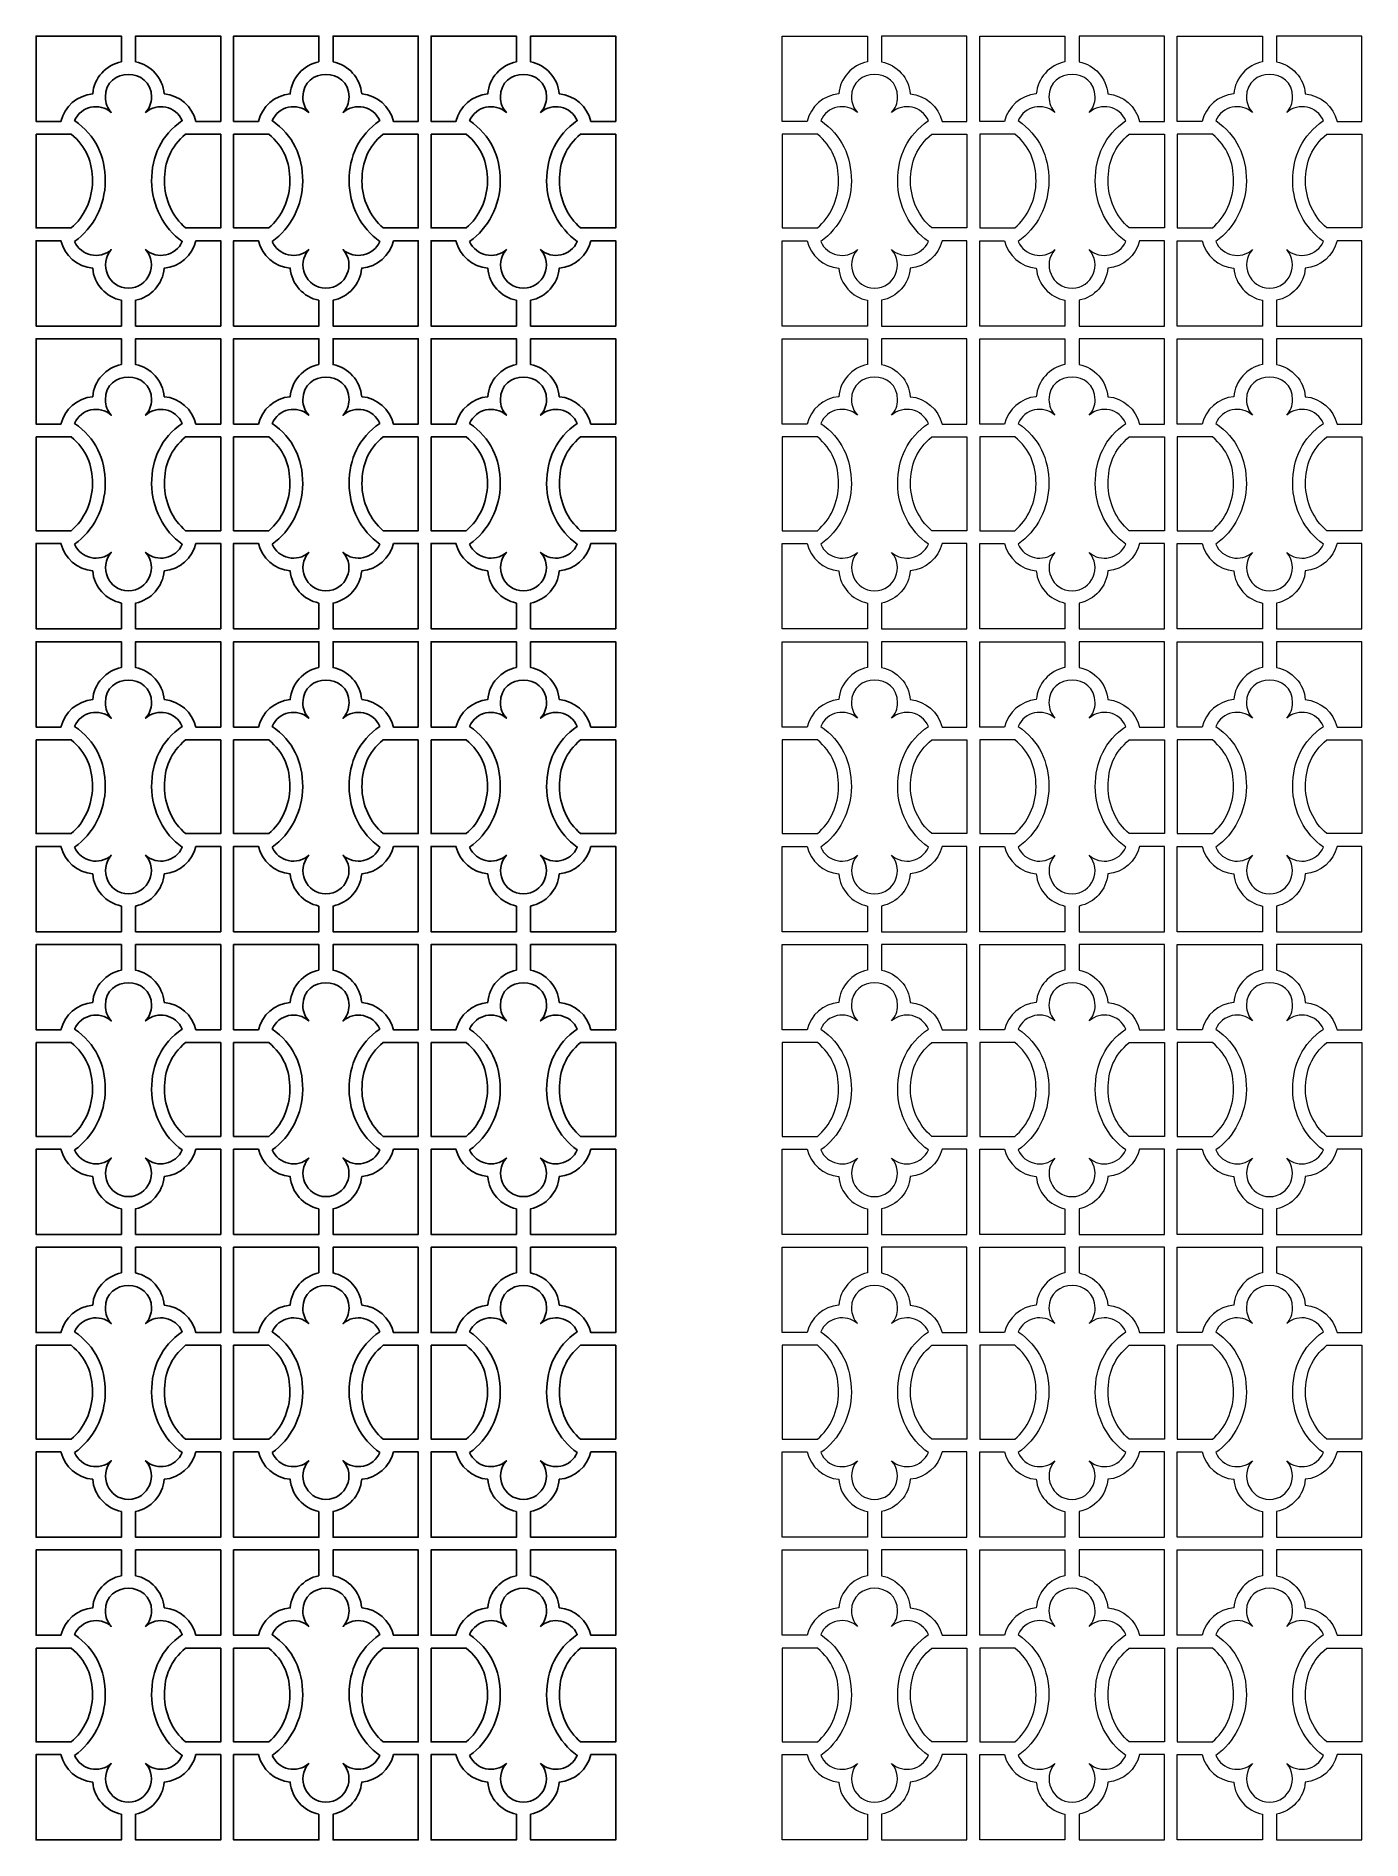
# Model space of a CAD drawing. Header units: centimetres. Extents: x -93 to 93, y -127 to 127.
import ezdxf

# ---------------------------------------------------------------- set-up
doc = ezdxf.new("R2010")
doc.units = ezdxf.units.CM
doc.header["$MEASUREMENT"] = 0
doc.layers.add('layer 1', color=7, linetype='Continuous')

msp = doc.modelspace()

# ---------------------------------------------------------------- linework, layer by layer
at = {"layer": 'layer 1', "color": 177}
for points, knots in [([(-81.2808, 123.29769), (-81.2808, 123.29769), (-81.28118, 126.91702), (-81.28118, 126.91702), (-81.28118, 126.91702), (-81.28118, 126.91702), (-93.28118, 126.91702), (-93.28118, 126.91702), (-93.28118, 126.91702), (-93.28118, 126.91702), (-93.28118, 114.91702), (-93.28118, 114.91702), (-93.28118, 114.91702), (-93.28118, 114.91702), (-89.77768, 114.91712), (-89.77768, 114.91712), (-89.77768, 114.91712), (-89.28293, 116.99855), (-87.49943, 118.58131), (-85.3172, 118.77532), (-85.3172, 118.77532), (-85.12727, 121.0294), (-83.45612, 122.86256), (-81.2808, 123.29769)], [0, 0, 0, 0, 0.142857143, 0.142857143, 0.142857143, 0.142857143, 0.285714286, 0.285714286, 0.285714286, 0.285714286, 0.428571429, 0.428571429, 0.428571429, 0.428571429, 0.571428571, 0.571428571, 0.571428571, 0.571428571, 0.714285714, 0.714285714, 0.714285714, 0.714285714, 1, 1, 1, 1]), ([(-75.25328, 118.77532), (-75.44321, 121.0294), (-77.11398, 122.86204), (-79.2893, 123.29717), (-79.2893, 123.29717), (-79.2893, 123.29717), (-79.2893, 126.91702), (-79.2893, 126.91702), (-79.2893, 126.91702), (-79.2893, 126.91702), (-67.2893, 126.91702), (-67.2893, 126.91702), (-67.2893, 126.91702), (-67.2893, 126.91702), (-67.2893, 114.91702), (-67.2893, 114.91702), (-67.2893, 114.91702), (-67.2893, 114.91702), (-70.7928, 114.91712), (-70.7928, 114.91712), (-70.7928, 114.91712), (-71.28755, 116.99855), (-73.07105, 118.58131), (-75.25328, 118.77532)], [0, 0, 0, 0, 0.142857143, 0.142857143, 0.142857143, 0.142857143, 0.285714286, 0.285714286, 0.285714286, 0.285714286, 0.428571429, 0.428571429, 0.428571429, 0.428571429, 0.571428571, 0.571428571, 0.571428571, 0.571428571, 0.714285714, 0.714285714, 0.714285714, 0.714285714, 1, 1, 1, 1]), ([(-53.4889, 123.29769), (-53.4889, 123.29769), (-53.48928, 126.91702), (-53.48928, 126.91702), (-53.48928, 126.91702), (-53.48928, 126.91702), (-65.48928, 126.91702), (-65.48928, 126.91702), (-65.48928, 126.91702), (-65.48928, 126.91702), (-65.48928, 114.91702), (-65.48928, 114.91702), (-65.48928, 114.91702), (-65.48928, 114.91702), (-61.98578, 114.91712), (-61.98578, 114.91712), (-61.98578, 114.91712), (-61.49103, 116.99855), (-59.70753, 118.58131), (-57.5253, 118.77532), (-57.5253, 118.77532), (-57.33537, 121.0294), (-55.66422, 122.86256), (-53.4889, 123.29769)], [0, 0, 0, 0, 0.142857143, 0.142857143, 0.142857143, 0.142857143, 0.285714286, 0.285714286, 0.285714286, 0.285714286, 0.428571429, 0.428571429, 0.428571429, 0.428571429, 0.571428571, 0.571428571, 0.571428571, 0.571428571, 0.714285714, 0.714285714, 0.714285714, 0.714285714, 1, 1, 1, 1]), ([(-47.46138, 118.77532), (-47.65131, 121.0294), (-49.32208, 122.86204), (-51.4974, 123.29717), (-51.4974, 123.29717), (-51.4974, 123.29717), (-51.4974, 126.91702), (-51.4974, 126.91702), (-51.4974, 126.91702), (-51.4974, 126.91702), (-39.4974, 126.91702), (-39.4974, 126.91702), (-39.4974, 126.91702), (-39.4974, 126.91702), (-39.4974, 114.91702), (-39.4974, 114.91702), (-39.4974, 114.91702), (-39.4974, 114.91702), (-43.0009, 114.91712), (-43.0009, 114.91712), (-43.0009, 114.91712), (-43.49565, 116.99855), (-45.27915, 118.58131), (-47.46138, 118.77532)], [0, 0, 0, 0, 0.142857143, 0.142857143, 0.142857143, 0.142857143, 0.285714286, 0.285714286, 0.285714286, 0.285714286, 0.428571429, 0.428571429, 0.428571429, 0.428571429, 0.571428571, 0.571428571, 0.571428571, 0.571428571, 0.714285714, 0.714285714, 0.714285714, 0.714285714, 1, 1, 1, 1]), ([(-25.697, 123.29769), (-25.697, 123.29769), (-25.69738, 126.91702), (-25.69738, 126.91702), (-25.69738, 126.91702), (-25.69738, 126.91702), (-37.69738, 126.91702), (-37.69738, 126.91702), (-37.69738, 126.91702), (-37.69738, 126.91702), (-37.69738, 114.91702), (-37.69738, 114.91702), (-37.69738, 114.91702), (-37.69738, 114.91702), (-34.19388, 114.91712), (-34.19388, 114.91712), (-34.19388, 114.91712), (-33.69913, 116.99855), (-31.91563, 118.58131), (-29.7334, 118.77532), (-29.7334, 118.77532), (-29.54347, 121.0294), (-27.87232, 122.86256), (-25.697, 123.29769)], [0, 0, 0, 0, 0.142857143, 0.142857143, 0.142857143, 0.142857143, 0.285714286, 0.285714286, 0.285714286, 0.285714286, 0.428571429, 0.428571429, 0.428571429, 0.428571429, 0.571428571, 0.571428571, 0.571428571, 0.571428571, 0.714285714, 0.714285714, 0.714285714, 0.714285714, 1, 1, 1, 1]), ([(-19.66948, 118.77532), (-19.85941, 121.0294), (-21.53018, 122.86204), (-23.7055, 123.29717), (-23.7055, 123.29717), (-23.7055, 123.29717), (-23.7055, 126.91702), (-23.7055, 126.91702), (-23.7055, 126.91702), (-23.7055, 126.91702), (-11.7055, 126.91702), (-11.7055, 126.91702), (-11.7055, 126.91702), (-11.7055, 126.91702), (-11.7055, 114.91702), (-11.7055, 114.91702), (-11.7055, 114.91702), (-11.7055, 114.91702), (-15.209, 114.91712), (-15.209, 114.91712), (-15.209, 114.91712), (-15.70375, 116.99855), (-17.48725, 118.58131), (-19.66948, 118.77532)], [0, 0, 0, 0, 0.142857143, 0.142857143, 0.142857143, 0.142857143, 0.285714286, 0.285714286, 0.285714286, 0.285714286, 0.428571429, 0.428571429, 0.428571429, 0.428571429, 0.571428571, 0.571428571, 0.571428571, 0.571428571, 0.714285714, 0.714285714, 0.714285714, 0.714285714, 1, 1, 1, 1]), ([(-87.85706, 98.01934), (-85.25269, 99.83553), (-83.55052, 103.10188), (-83.55052, 106.51702), (-83.55052, 106.51702), (-83.55052, 110.04667), (-84.90097, 112.95319), (-87.85706, 115.01466), (-87.85706, 115.01466), (-86.98568, 117.06598), (-84.32157, 117.62558), (-82.69402, 116.16427), (-82.69402, 116.16427), (-83.21668, 116.74108), (-83.53524, 117.50642), (-83.53524, 118.34585), (-83.53524, 118.34585), (-83.53524, 122.58755), (-77.03524, 122.58755), (-77.03524, 118.34585), (-77.03524, 118.34585), (-77.03524, 117.50642), (-77.3538, 116.74108), (-77.87646, 116.16427), (-77.87646, 116.16427), (-76.24891, 117.62558), (-73.5848, 117.06599), (-72.71342, 115.01467), (-72.71342, 115.01467), (-75.66952, 112.9532), (-77.01995, 110.04667), (-77.01995, 106.51702), (-77.01995, 106.51702), (-77.01995, 103.10188), (-75.31779, 99.83552), (-72.71342, 98.01933), (-72.71342, 98.01933), (-73.5848, 95.96801), (-76.24881, 95.40831), (-77.87636, 96.86962), (-77.87636, 96.86962), (-76.05491, 94.85946), (-77.438, 91.43815), (-80.28524, 91.43815), (-80.28524, 91.43815), (-83.13248, 91.43815), (-84.51547, 94.85957), (-82.69402, 96.86973), (-82.69402, 96.86973), (-84.32157, 95.40842), (-86.98568, 95.96802), (-87.85706, 98.01934)], [0, 0, 0, 0, 0.071428571, 0.071428571, 0.071428571, 0.071428571, 0.142857143, 0.142857143, 0.142857143, 0.142857143, 0.214285714, 0.214285714, 0.214285714, 0.214285714, 0.285714286, 0.285714286, 0.285714286, 0.285714286, 0.357142857, 0.357142857, 0.357142857, 0.357142857, 0.428571429, 0.428571429, 0.428571429, 0.428571429, 0.5, 0.5, 0.5, 0.5, 0.571428571, 0.571428571, 0.571428571, 0.571428571, 0.642857143, 0.642857143, 0.642857143, 0.642857143, 0.714285714, 0.714285714, 0.714285714, 0.714285714, 0.785714286, 0.785714286, 0.785714286, 0.785714286, 0.857142857, 0.857142857, 0.857142857, 0.857142857, 1, 1, 1, 1]), ([(-60.06516, 98.01934), (-57.46079, 99.83553), (-55.75862, 103.10188), (-55.75862, 106.51702), (-55.75862, 106.51702), (-55.75862, 110.04667), (-57.10907, 112.95319), (-60.06516, 115.01466), (-60.06516, 115.01466), (-59.19378, 117.06598), (-56.52967, 117.62558), (-54.90212, 116.16427), (-54.90212, 116.16427), (-55.42478, 116.74108), (-55.74334, 117.50642), (-55.74334, 118.34585), (-55.74334, 118.34585), (-55.74334, 122.58755), (-49.24334, 122.58755), (-49.24334, 118.34585), (-49.24334, 118.34585), (-49.24334, 117.50642), (-49.5619, 116.74108), (-50.08456, 116.16427), (-50.08456, 116.16427), (-48.45701, 117.62558), (-45.7929, 117.06599), (-44.92152, 115.01467), (-44.92152, 115.01467), (-47.87762, 112.9532), (-49.22805, 110.04667), (-49.22805, 106.51702), (-49.22805, 106.51702), (-49.22805, 103.10188), (-47.52589, 99.83552), (-44.92152, 98.01933), (-44.92152, 98.01933), (-45.7929, 95.96801), (-48.45691, 95.40831), (-50.08446, 96.86962), (-50.08446, 96.86962), (-48.26301, 94.85946), (-49.6461, 91.43815), (-52.49334, 91.43815), (-52.49334, 91.43815), (-55.34058, 91.43815), (-56.72357, 94.85957), (-54.90212, 96.86973), (-54.90212, 96.86973), (-56.52967, 95.40842), (-59.19378, 95.96802), (-60.06516, 98.01934)], [0, 0, 0, 0, 0.071428571, 0.071428571, 0.071428571, 0.071428571, 0.142857143, 0.142857143, 0.142857143, 0.142857143, 0.214285714, 0.214285714, 0.214285714, 0.214285714, 0.285714286, 0.285714286, 0.285714286, 0.285714286, 0.357142857, 0.357142857, 0.357142857, 0.357142857, 0.428571429, 0.428571429, 0.428571429, 0.428571429, 0.5, 0.5, 0.5, 0.5, 0.571428571, 0.571428571, 0.571428571, 0.571428571, 0.642857143, 0.642857143, 0.642857143, 0.642857143, 0.714285714, 0.714285714, 0.714285714, 0.714285714, 0.785714286, 0.785714286, 0.785714286, 0.785714286, 0.857142857, 0.857142857, 0.857142857, 0.857142857, 1, 1, 1, 1]), ([(-32.27326, 98.01934), (-29.66889, 99.83553), (-27.96672, 103.10188), (-27.96672, 106.51702), (-27.96672, 106.51702), (-27.96672, 110.04667), (-29.31717, 112.95319), (-32.27326, 115.01466), (-32.27326, 115.01466), (-31.40188, 117.06598), (-28.73777, 117.62558), (-27.11022, 116.16427), (-27.11022, 116.16427), (-27.63288, 116.74108), (-27.95144, 117.50642), (-27.95144, 118.34585), (-27.95144, 118.34585), (-27.95144, 122.58755), (-21.45144, 122.58755), (-21.45144, 118.34585), (-21.45144, 118.34585), (-21.45144, 117.50642), (-21.77, 116.74108), (-22.29266, 116.16427), (-22.29266, 116.16427), (-20.66511, 117.62558), (-18.001, 117.06599), (-17.12962, 115.01467), (-17.12962, 115.01467), (-20.08572, 112.9532), (-21.43615, 110.04667), (-21.43615, 106.51702), (-21.43615, 106.51702), (-21.43615, 103.10188), (-19.73399, 99.83552), (-17.12962, 98.01933), (-17.12962, 98.01933), (-18.001, 95.96801), (-20.66501, 95.40831), (-22.29256, 96.86962), (-22.29256, 96.86962), (-20.47111, 94.85946), (-21.8542, 91.43815), (-24.70144, 91.43815), (-24.70144, 91.43815), (-27.54868, 91.43815), (-28.93167, 94.85957), (-27.11022, 96.86973), (-27.11022, 96.86973), (-28.73777, 95.40842), (-31.40188, 95.96802), (-32.27326, 98.01934)], [0, 0, 0, 0, 0.071428571, 0.071428571, 0.071428571, 0.071428571, 0.142857143, 0.142857143, 0.142857143, 0.142857143, 0.214285714, 0.214285714, 0.214285714, 0.214285714, 0.285714286, 0.285714286, 0.285714286, 0.285714286, 0.357142857, 0.357142857, 0.357142857, 0.357142857, 0.428571429, 0.428571429, 0.428571429, 0.428571429, 0.5, 0.5, 0.5, 0.5, 0.571428571, 0.571428571, 0.571428571, 0.571428571, 0.642857143, 0.642857143, 0.642857143, 0.642857143, 0.714285714, 0.714285714, 0.714285714, 0.714285714, 0.785714286, 0.785714286, 0.785714286, 0.785714286, 0.857142857, 0.857142857, 0.857142857, 0.857142857, 1, 1, 1, 1]), ([(-93.28118, 113.11701), (-93.28118, 113.11701), (-88.33357, 113.11701), (-88.33357, 113.11701), (-88.33357, 113.11701), (-86.21188, 111.35629), (-85.35076, 109.20949), (-85.35076, 106.51702), (-85.35076, 106.51702), (-85.35076, 103.96257), (-86.50991, 101.43039), (-88.33357, 99.91699), (-88.33357, 99.91699), (-88.33357, 99.91699), (-93.28118, 99.91699), (-93.28118, 99.91699), (-93.28118, 99.91699), (-93.28118, 99.91699), (-93.28118, 113.11701), (-93.28118, 113.11701)], [0, 0, 0, 0, 0.166666667, 0.166666667, 0.166666667, 0.166666667, 0.333333333, 0.333333333, 0.333333333, 0.333333333, 0.5, 0.5, 0.5, 0.5, 0.666666667, 0.666666667, 0.666666667, 0.666666667, 1, 1, 1, 1]), ([(-67.2893, 113.11701), (-67.2893, 113.11701), (-72.23691, 113.11701), (-72.23691, 113.11701), (-72.23691, 113.11701), (-74.3586, 111.35629), (-75.21971, 109.20949), (-75.21971, 106.51702), (-75.21971, 106.51702), (-75.21971, 103.96257), (-74.06057, 101.43039), (-72.23691, 99.91699), (-72.23691, 99.91699), (-72.23691, 99.91699), (-67.2893, 99.91699), (-67.2893, 99.91699), (-67.2893, 99.91699), (-67.2893, 99.91699), (-67.2893, 113.11701), (-67.2893, 113.11701)], [0, 0, 0, 0, 0.166666667, 0.166666667, 0.166666667, 0.166666667, 0.333333333, 0.333333333, 0.333333333, 0.333333333, 0.5, 0.5, 0.5, 0.5, 0.666666667, 0.666666667, 0.666666667, 0.666666667, 1, 1, 1, 1]), ([(-65.48928, 113.11701), (-65.48928, 113.11701), (-60.54167, 113.11701), (-60.54167, 113.11701), (-60.54167, 113.11701), (-58.41998, 111.35629), (-57.55886, 109.20949), (-57.55886, 106.51702), (-57.55886, 106.51702), (-57.55886, 103.96257), (-58.71801, 101.43039), (-60.54167, 99.91699), (-60.54167, 99.91699), (-60.54167, 99.91699), (-65.48928, 99.91699), (-65.48928, 99.91699), (-65.48928, 99.91699), (-65.48928, 99.91699), (-65.48928, 113.11701), (-65.48928, 113.11701)], [0, 0, 0, 0, 0.166666667, 0.166666667, 0.166666667, 0.166666667, 0.333333333, 0.333333333, 0.333333333, 0.333333333, 0.5, 0.5, 0.5, 0.5, 0.666666667, 0.666666667, 0.666666667, 0.666666667, 1, 1, 1, 1]), ([(-39.4974, 113.11701), (-39.4974, 113.11701), (-44.44501, 113.11701), (-44.44501, 113.11701), (-44.44501, 113.11701), (-46.5667, 111.35629), (-47.42781, 109.20949), (-47.42781, 106.51702), (-47.42781, 106.51702), (-47.42781, 103.96257), (-46.26867, 101.43039), (-44.44501, 99.91699), (-44.44501, 99.91699), (-44.44501, 99.91699), (-39.4974, 99.91699), (-39.4974, 99.91699), (-39.4974, 99.91699), (-39.4974, 99.91699), (-39.4974, 113.11701), (-39.4974, 113.11701)], [0, 0, 0, 0, 0.166666667, 0.166666667, 0.166666667, 0.166666667, 0.333333333, 0.333333333, 0.333333333, 0.333333333, 0.5, 0.5, 0.5, 0.5, 0.666666667, 0.666666667, 0.666666667, 0.666666667, 1, 1, 1, 1]), ([(-37.69738, 113.11701), (-37.69738, 113.11701), (-32.74977, 113.11701), (-32.74977, 113.11701), (-32.74977, 113.11701), (-30.62808, 111.35629), (-29.76696, 109.20949), (-29.76696, 106.51702), (-29.76696, 106.51702), (-29.76696, 103.96257), (-30.92611, 101.43039), (-32.74977, 99.91699), (-32.74977, 99.91699), (-32.74977, 99.91699), (-37.69738, 99.91699), (-37.69738, 99.91699), (-37.69738, 99.91699), (-37.69738, 99.91699), (-37.69738, 113.11701), (-37.69738, 113.11701)], [0, 0, 0, 0, 0.166666667, 0.166666667, 0.166666667, 0.166666667, 0.333333333, 0.333333333, 0.333333333, 0.333333333, 0.5, 0.5, 0.5, 0.5, 0.666666667, 0.666666667, 0.666666667, 0.666666667, 1, 1, 1, 1]), ([(-11.7055, 113.11701), (-11.7055, 113.11701), (-16.65311, 113.11701), (-16.65311, 113.11701), (-16.65311, 113.11701), (-18.7748, 111.35629), (-19.63591, 109.20949), (-19.63591, 106.51702), (-19.63591, 106.51702), (-19.63591, 103.96257), (-18.47677, 101.43039), (-16.65311, 99.91699), (-16.65311, 99.91699), (-16.65311, 99.91699), (-11.7055, 99.91699), (-11.7055, 99.91699), (-11.7055, 99.91699), (-11.7055, 99.91699), (-11.7055, 113.11701), (-11.7055, 113.11701)], [0, 0, 0, 0, 0.166666667, 0.166666667, 0.166666667, 0.166666667, 0.333333333, 0.333333333, 0.333333333, 0.333333333, 0.5, 0.5, 0.5, 0.5, 0.666666667, 0.666666667, 0.666666667, 0.666666667, 1, 1, 1, 1]), ([(-81.28118, 89.73683), (-83.4565, 90.17196), (-85.12727, 92.0046), (-85.3172, 94.25868), (-85.3172, 94.25868), (-87.49943, 94.45269), (-89.28296, 96.03555), (-89.77771, 98.11698), (-89.77771, 98.11698), (-89.77771, 98.11698), (-93.28118, 98.11698), (-93.28118, 98.11698), (-93.28118, 98.11698), (-93.28118, 98.11698), (-93.28118, 86.11698), (-93.28118, 86.11698), (-93.28118, 86.11698), (-93.28118, 86.11698), (-81.28118, 86.11698), (-81.28118, 86.11698), (-81.28118, 86.11698), (-81.28118, 86.11698), (-81.28118, 89.73683), (-81.28118, 89.73683)], [0, 0, 0, 0, 0.142857143, 0.142857143, 0.142857143, 0.142857143, 0.285714286, 0.285714286, 0.285714286, 0.285714286, 0.428571429, 0.428571429, 0.428571429, 0.428571429, 0.571428571, 0.571428571, 0.571428571, 0.571428571, 0.714285714, 0.714285714, 0.714285714, 0.714285714, 1, 1, 1, 1]), ([(-70.7928, 98.11688), (-70.7928, 98.11688), (-67.2893, 98.11698), (-67.2893, 98.11698), (-67.2893, 98.11698), (-67.2893, 98.11698), (-67.2893, 86.11698), (-67.2893, 86.11698), (-67.2893, 86.11698), (-67.2893, 86.11698), (-79.2893, 86.11698), (-79.2893, 86.11698), (-79.2893, 86.11698), (-79.2893, 86.11698), (-79.28968, 89.73631), (-79.28968, 89.73631), (-79.28968, 89.73631), (-77.11436, 90.17144), (-75.44321, 92.0046), (-75.25328, 94.25868), (-75.25328, 94.25868), (-73.07105, 94.45269), (-71.28755, 96.03545), (-70.7928, 98.11688)], [0, 0, 0, 0, 0.142857143, 0.142857143, 0.142857143, 0.142857143, 0.285714286, 0.285714286, 0.285714286, 0.285714286, 0.428571429, 0.428571429, 0.428571429, 0.428571429, 0.571428571, 0.571428571, 0.571428571, 0.571428571, 0.714285714, 0.714285714, 0.714285714, 0.714285714, 1, 1, 1, 1]), ([(-53.48928, 89.73683), (-55.6646, 90.17196), (-57.33537, 92.0046), (-57.5253, 94.25868), (-57.5253, 94.25868), (-59.70753, 94.45269), (-61.49106, 96.03555), (-61.98581, 98.11698), (-61.98581, 98.11698), (-61.98581, 98.11698), (-65.48928, 98.11698), (-65.48928, 98.11698), (-65.48928, 98.11698), (-65.48928, 98.11698), (-65.48928, 86.11698), (-65.48928, 86.11698), (-65.48928, 86.11698), (-65.48928, 86.11698), (-53.48928, 86.11698), (-53.48928, 86.11698), (-53.48928, 86.11698), (-53.48928, 86.11698), (-53.48928, 89.73683), (-53.48928, 89.73683)], [0, 0, 0, 0, 0.142857143, 0.142857143, 0.142857143, 0.142857143, 0.285714286, 0.285714286, 0.285714286, 0.285714286, 0.428571429, 0.428571429, 0.428571429, 0.428571429, 0.571428571, 0.571428571, 0.571428571, 0.571428571, 0.714285714, 0.714285714, 0.714285714, 0.714285714, 1, 1, 1, 1]), ([(-43.0009, 98.11688), (-43.0009, 98.11688), (-39.4974, 98.11698), (-39.4974, 98.11698), (-39.4974, 98.11698), (-39.4974, 98.11698), (-39.4974, 86.11698), (-39.4974, 86.11698), (-39.4974, 86.11698), (-39.4974, 86.11698), (-51.4974, 86.11698), (-51.4974, 86.11698), (-51.4974, 86.11698), (-51.4974, 86.11698), (-51.49778, 89.73631), (-51.49778, 89.73631), (-51.49778, 89.73631), (-49.32246, 90.17144), (-47.65131, 92.0046), (-47.46138, 94.25868), (-47.46138, 94.25868), (-45.27915, 94.45269), (-43.49565, 96.03545), (-43.0009, 98.11688)], [0, 0, 0, 0, 0.142857143, 0.142857143, 0.142857143, 0.142857143, 0.285714286, 0.285714286, 0.285714286, 0.285714286, 0.428571429, 0.428571429, 0.428571429, 0.428571429, 0.571428571, 0.571428571, 0.571428571, 0.571428571, 0.714285714, 0.714285714, 0.714285714, 0.714285714, 1, 1, 1, 1]), ([(-25.69738, 89.73683), (-27.8727, 90.17196), (-29.54347, 92.0046), (-29.7334, 94.25868), (-29.7334, 94.25868), (-31.91563, 94.45269), (-33.69916, 96.03555), (-34.19391, 98.11698), (-34.19391, 98.11698), (-34.19391, 98.11698), (-37.69738, 98.11698), (-37.69738, 98.11698), (-37.69738, 98.11698), (-37.69738, 98.11698), (-37.69738, 86.11698), (-37.69738, 86.11698), (-37.69738, 86.11698), (-37.69738, 86.11698), (-25.69738, 86.11698), (-25.69738, 86.11698), (-25.69738, 86.11698), (-25.69738, 86.11698), (-25.69738, 89.73683), (-25.69738, 89.73683)], [0, 0, 0, 0, 0.142857143, 0.142857143, 0.142857143, 0.142857143, 0.285714286, 0.285714286, 0.285714286, 0.285714286, 0.428571429, 0.428571429, 0.428571429, 0.428571429, 0.571428571, 0.571428571, 0.571428571, 0.571428571, 0.714285714, 0.714285714, 0.714285714, 0.714285714, 1, 1, 1, 1]), ([(-15.209, 98.11688), (-15.209, 98.11688), (-11.7055, 98.11698), (-11.7055, 98.11698), (-11.7055, 98.11698), (-11.7055, 98.11698), (-11.7055, 86.11698), (-11.7055, 86.11698), (-11.7055, 86.11698), (-11.7055, 86.11698), (-23.7055, 86.11698), (-23.7055, 86.11698), (-23.7055, 86.11698), (-23.7055, 86.11698), (-23.70588, 89.73631), (-23.70588, 89.73631), (-23.70588, 89.73631), (-21.53056, 90.17144), (-19.85941, 92.0046), (-19.66948, 94.25868), (-19.66948, 94.25868), (-17.48725, 94.45269), (-15.70375, 96.03545), (-15.209, 98.11688)], [0, 0, 0, 0, 0.142857143, 0.142857143, 0.142857143, 0.142857143, 0.285714286, 0.285714286, 0.285714286, 0.285714286, 0.428571429, 0.428571429, 0.428571429, 0.428571429, 0.571428571, 0.571428571, 0.571428571, 0.571428571, 0.714285714, 0.714285714, 0.714285714, 0.714285714, 1, 1, 1, 1]), ([(-81.2808, 80.69769), (-81.2808, 80.69769), (-81.28118, 84.31702), (-81.28118, 84.31702), (-81.28118, 84.31702), (-81.28118, 84.31702), (-93.28118, 84.31702), (-93.28118, 84.31702), (-93.28118, 84.31702), (-93.28118, 84.31702), (-93.28118, 72.31702), (-93.28118, 72.31702), (-93.28118, 72.31702), (-93.28118, 72.31702), (-89.77768, 72.31712), (-89.77768, 72.31712), (-89.77768, 72.31712), (-89.28293, 74.39855), (-87.49943, 75.98131), (-85.3172, 76.17532), (-85.3172, 76.17532), (-85.12727, 78.4294), (-83.45612, 80.26256), (-81.2808, 80.69769)], [0, 0, 0, 0, 0.142857143, 0.142857143, 0.142857143, 0.142857143, 0.285714286, 0.285714286, 0.285714286, 0.285714286, 0.428571429, 0.428571429, 0.428571429, 0.428571429, 0.571428571, 0.571428571, 0.571428571, 0.571428571, 0.714285714, 0.714285714, 0.714285714, 0.714285714, 1, 1, 1, 1]), ([(-75.25328, 76.17532), (-75.44321, 78.4294), (-77.11398, 80.26204), (-79.2893, 80.69717), (-79.2893, 80.69717), (-79.2893, 80.69717), (-79.2893, 84.31702), (-79.2893, 84.31702), (-79.2893, 84.31702), (-79.2893, 84.31702), (-67.2893, 84.31702), (-67.2893, 84.31702), (-67.2893, 84.31702), (-67.2893, 84.31702), (-67.2893, 72.31702), (-67.2893, 72.31702), (-67.2893, 72.31702), (-67.2893, 72.31702), (-70.7928, 72.31712), (-70.7928, 72.31712), (-70.7928, 72.31712), (-71.28755, 74.39855), (-73.07105, 75.98131), (-75.25328, 76.17532)], [0, 0, 0, 0, 0.142857143, 0.142857143, 0.142857143, 0.142857143, 0.285714286, 0.285714286, 0.285714286, 0.285714286, 0.428571429, 0.428571429, 0.428571429, 0.428571429, 0.571428571, 0.571428571, 0.571428571, 0.571428571, 0.714285714, 0.714285714, 0.714285714, 0.714285714, 1, 1, 1, 1]), ([(-53.4889, 80.69769), (-53.4889, 80.69769), (-53.48928, 84.31702), (-53.48928, 84.31702), (-53.48928, 84.31702), (-53.48928, 84.31702), (-65.48928, 84.31702), (-65.48928, 84.31702), (-65.48928, 84.31702), (-65.48928, 84.31702), (-65.48928, 72.31702), (-65.48928, 72.31702), (-65.48928, 72.31702), (-65.48928, 72.31702), (-61.98578, 72.31712), (-61.98578, 72.31712), (-61.98578, 72.31712), (-61.49103, 74.39855), (-59.70753, 75.98131), (-57.5253, 76.17532), (-57.5253, 76.17532), (-57.33537, 78.4294), (-55.66422, 80.26256), (-53.4889, 80.69769)], [0, 0, 0, 0, 0.142857143, 0.142857143, 0.142857143, 0.142857143, 0.285714286, 0.285714286, 0.285714286, 0.285714286, 0.428571429, 0.428571429, 0.428571429, 0.428571429, 0.571428571, 0.571428571, 0.571428571, 0.571428571, 0.714285714, 0.714285714, 0.714285714, 0.714285714, 1, 1, 1, 1]), ([(-47.46138, 76.17532), (-47.65131, 78.4294), (-49.32208, 80.26204), (-51.4974, 80.69717), (-51.4974, 80.69717), (-51.4974, 80.69717), (-51.4974, 84.31702), (-51.4974, 84.31702), (-51.4974, 84.31702), (-51.4974, 84.31702), (-39.4974, 84.31702), (-39.4974, 84.31702), (-39.4974, 84.31702), (-39.4974, 84.31702), (-39.4974, 72.31702), (-39.4974, 72.31702), (-39.4974, 72.31702), (-39.4974, 72.31702), (-43.0009, 72.31712), (-43.0009, 72.31712), (-43.0009, 72.31712), (-43.49565, 74.39855), (-45.27915, 75.98131), (-47.46138, 76.17532)], [0, 0, 0, 0, 0.142857143, 0.142857143, 0.142857143, 0.142857143, 0.285714286, 0.285714286, 0.285714286, 0.285714286, 0.428571429, 0.428571429, 0.428571429, 0.428571429, 0.571428571, 0.571428571, 0.571428571, 0.571428571, 0.714285714, 0.714285714, 0.714285714, 0.714285714, 1, 1, 1, 1]), ([(-25.697, 80.69769), (-25.697, 80.69769), (-25.69738, 84.31702), (-25.69738, 84.31702), (-25.69738, 84.31702), (-25.69738, 84.31702), (-37.69738, 84.31702), (-37.69738, 84.31702), (-37.69738, 84.31702), (-37.69738, 84.31702), (-37.69738, 72.31702), (-37.69738, 72.31702), (-37.69738, 72.31702), (-37.69738, 72.31702), (-34.19388, 72.31712), (-34.19388, 72.31712), (-34.19388, 72.31712), (-33.69913, 74.39855), (-31.91563, 75.98131), (-29.7334, 76.17532), (-29.7334, 76.17532), (-29.54347, 78.4294), (-27.87232, 80.26256), (-25.697, 80.69769)], [0, 0, 0, 0, 0.142857143, 0.142857143, 0.142857143, 0.142857143, 0.285714286, 0.285714286, 0.285714286, 0.285714286, 0.428571429, 0.428571429, 0.428571429, 0.428571429, 0.571428571, 0.571428571, 0.571428571, 0.571428571, 0.714285714, 0.714285714, 0.714285714, 0.714285714, 1, 1, 1, 1]), ([(-19.66948, 76.17532), (-19.85941, 78.4294), (-21.53018, 80.26204), (-23.7055, 80.69717), (-23.7055, 80.69717), (-23.7055, 80.69717), (-23.7055, 84.31702), (-23.7055, 84.31702), (-23.7055, 84.31702), (-23.7055, 84.31702), (-11.7055, 84.31702), (-11.7055, 84.31702), (-11.7055, 84.31702), (-11.7055, 84.31702), (-11.7055, 72.31702), (-11.7055, 72.31702), (-11.7055, 72.31702), (-11.7055, 72.31702), (-15.209, 72.31712), (-15.209, 72.31712), (-15.209, 72.31712), (-15.70375, 74.39855), (-17.48725, 75.98131), (-19.66948, 76.17532)], [0, 0, 0, 0, 0.142857143, 0.142857143, 0.142857143, 0.142857143, 0.285714286, 0.285714286, 0.285714286, 0.285714286, 0.428571429, 0.428571429, 0.428571429, 0.428571429, 0.571428571, 0.571428571, 0.571428571, 0.571428571, 0.714285714, 0.714285714, 0.714285714, 0.714285714, 1, 1, 1, 1]), ([(-87.85706, 55.41934), (-85.25269, 57.23553), (-83.55052, 60.50188), (-83.55052, 63.91702), (-83.55052, 63.91702), (-83.55052, 67.44667), (-84.90097, 70.35319), (-87.85706, 72.41466), (-87.85706, 72.41466), (-86.98568, 74.46598), (-84.32157, 75.02558), (-82.69402, 73.56427), (-82.69402, 73.56427), (-83.21668, 74.14108), (-83.53524, 74.90642), (-83.53524, 75.74585), (-83.53524, 75.74585), (-83.53524, 79.98755), (-77.03524, 79.98755), (-77.03524, 75.74585), (-77.03524, 75.74585), (-77.03524, 74.90642), (-77.3538, 74.14108), (-77.87646, 73.56427), (-77.87646, 73.56427), (-76.24891, 75.02558), (-73.5848, 74.46599), (-72.71342, 72.41467), (-72.71342, 72.41467), (-75.66952, 70.3532), (-77.01995, 67.44667), (-77.01995, 63.91702), (-77.01995, 63.91702), (-77.01995, 60.50188), (-75.31779, 57.23552), (-72.71342, 55.41933), (-72.71342, 55.41933), (-73.5848, 53.36801), (-76.24881, 52.80831), (-77.87636, 54.26962), (-77.87636, 54.26962), (-76.05491, 52.25946), (-77.438, 48.83815), (-80.28524, 48.83815), (-80.28524, 48.83815), (-83.13248, 48.83815), (-84.51547, 52.25957), (-82.69402, 54.26973), (-82.69402, 54.26973), (-84.32157, 52.80842), (-86.98568, 53.36802), (-87.85706, 55.41934)], [0, 0, 0, 0, 0.071428571, 0.071428571, 0.071428571, 0.071428571, 0.142857143, 0.142857143, 0.142857143, 0.142857143, 0.214285714, 0.214285714, 0.214285714, 0.214285714, 0.285714286, 0.285714286, 0.285714286, 0.285714286, 0.357142857, 0.357142857, 0.357142857, 0.357142857, 0.428571429, 0.428571429, 0.428571429, 0.428571429, 0.5, 0.5, 0.5, 0.5, 0.571428571, 0.571428571, 0.571428571, 0.571428571, 0.642857143, 0.642857143, 0.642857143, 0.642857143, 0.714285714, 0.714285714, 0.714285714, 0.714285714, 0.785714286, 0.785714286, 0.785714286, 0.785714286, 0.857142857, 0.857142857, 0.857142857, 0.857142857, 1, 1, 1, 1]), ([(-60.06516, 55.41934), (-57.46079, 57.23553), (-55.75862, 60.50188), (-55.75862, 63.91702), (-55.75862, 63.91702), (-55.75862, 67.44667), (-57.10907, 70.35319), (-60.06516, 72.41466), (-60.06516, 72.41466), (-59.19378, 74.46598), (-56.52967, 75.02558), (-54.90212, 73.56427), (-54.90212, 73.56427), (-55.42478, 74.14108), (-55.74334, 74.90642), (-55.74334, 75.74585), (-55.74334, 75.74585), (-55.74334, 79.98755), (-49.24334, 79.98755), (-49.24334, 75.74585), (-49.24334, 75.74585), (-49.24334, 74.90642), (-49.5619, 74.14108), (-50.08456, 73.56427), (-50.08456, 73.56427), (-48.45701, 75.02558), (-45.7929, 74.46599), (-44.92152, 72.41467), (-44.92152, 72.41467), (-47.87762, 70.3532), (-49.22805, 67.44667), (-49.22805, 63.91702), (-49.22805, 63.91702), (-49.22805, 60.50188), (-47.52589, 57.23552), (-44.92152, 55.41933), (-44.92152, 55.41933), (-45.7929, 53.36801), (-48.45691, 52.80831), (-50.08446, 54.26962), (-50.08446, 54.26962), (-48.26301, 52.25946), (-49.6461, 48.83815), (-52.49334, 48.83815), (-52.49334, 48.83815), (-55.34058, 48.83815), (-56.72357, 52.25957), (-54.90212, 54.26973), (-54.90212, 54.26973), (-56.52967, 52.80842), (-59.19378, 53.36802), (-60.06516, 55.41934)], [0, 0, 0, 0, 0.071428571, 0.071428571, 0.071428571, 0.071428571, 0.142857143, 0.142857143, 0.142857143, 0.142857143, 0.214285714, 0.214285714, 0.214285714, 0.214285714, 0.285714286, 0.285714286, 0.285714286, 0.285714286, 0.357142857, 0.357142857, 0.357142857, 0.357142857, 0.428571429, 0.428571429, 0.428571429, 0.428571429, 0.5, 0.5, 0.5, 0.5, 0.571428571, 0.571428571, 0.571428571, 0.571428571, 0.642857143, 0.642857143, 0.642857143, 0.642857143, 0.714285714, 0.714285714, 0.714285714, 0.714285714, 0.785714286, 0.785714286, 0.785714286, 0.785714286, 0.857142857, 0.857142857, 0.857142857, 0.857142857, 1, 1, 1, 1]), ([(-32.27326, 55.41934), (-29.66889, 57.23553), (-27.96672, 60.50188), (-27.96672, 63.91702), (-27.96672, 63.91702), (-27.96672, 67.44667), (-29.31717, 70.35319), (-32.27326, 72.41466), (-32.27326, 72.41466), (-31.40188, 74.46598), (-28.73777, 75.02558), (-27.11022, 73.56427), (-27.11022, 73.56427), (-27.63288, 74.14108), (-27.95144, 74.90642), (-27.95144, 75.74585), (-27.95144, 75.74585), (-27.95144, 79.98755), (-21.45144, 79.98755), (-21.45144, 75.74585), (-21.45144, 75.74585), (-21.45144, 74.90642), (-21.77, 74.14108), (-22.29266, 73.56427), (-22.29266, 73.56427), (-20.66511, 75.02558), (-18.001, 74.46599), (-17.12962, 72.41467), (-17.12962, 72.41467), (-20.08572, 70.3532), (-21.43615, 67.44667), (-21.43615, 63.91702), (-21.43615, 63.91702), (-21.43615, 60.50188), (-19.73399, 57.23552), (-17.12962, 55.41933), (-17.12962, 55.41933), (-18.001, 53.36801), (-20.66501, 52.80831), (-22.29256, 54.26962), (-22.29256, 54.26962), (-20.47111, 52.25946), (-21.8542, 48.83815), (-24.70144, 48.83815), (-24.70144, 48.83815), (-27.54868, 48.83815), (-28.93167, 52.25957), (-27.11022, 54.26973), (-27.11022, 54.26973), (-28.73777, 52.80842), (-31.40188, 53.36802), (-32.27326, 55.41934)], [0, 0, 0, 0, 0.071428571, 0.071428571, 0.071428571, 0.071428571, 0.142857143, 0.142857143, 0.142857143, 0.142857143, 0.214285714, 0.214285714, 0.214285714, 0.214285714, 0.285714286, 0.285714286, 0.285714286, 0.285714286, 0.357142857, 0.357142857, 0.357142857, 0.357142857, 0.428571429, 0.428571429, 0.428571429, 0.428571429, 0.5, 0.5, 0.5, 0.5, 0.571428571, 0.571428571, 0.571428571, 0.571428571, 0.642857143, 0.642857143, 0.642857143, 0.642857143, 0.714285714, 0.714285714, 0.714285714, 0.714285714, 0.785714286, 0.785714286, 0.785714286, 0.785714286, 0.857142857, 0.857142857, 0.857142857, 0.857142857, 1, 1, 1, 1]), ([(-93.28118, 70.51701), (-93.28118, 70.51701), (-88.33357, 70.51701), (-88.33357, 70.51701), (-88.33357, 70.51701), (-86.21188, 68.75629), (-85.35076, 66.60949), (-85.35076, 63.91702), (-85.35076, 63.91702), (-85.35076, 61.36257), (-86.50991, 58.83039), (-88.33357, 57.31699), (-88.33357, 57.31699), (-88.33357, 57.31699), (-93.28118, 57.31699), (-93.28118, 57.31699), (-93.28118, 57.31699), (-93.28118, 57.31699), (-93.28118, 70.51701), (-93.28118, 70.51701)], [0, 0, 0, 0, 0.166666667, 0.166666667, 0.166666667, 0.166666667, 0.333333333, 0.333333333, 0.333333333, 0.333333333, 0.5, 0.5, 0.5, 0.5, 0.666666667, 0.666666667, 0.666666667, 0.666666667, 1, 1, 1, 1]), ([(-67.2893, 70.51701), (-67.2893, 70.51701), (-72.23691, 70.51701), (-72.23691, 70.51701), (-72.23691, 70.51701), (-74.3586, 68.75629), (-75.21971, 66.60949), (-75.21971, 63.91702), (-75.21971, 63.91702), (-75.21971, 61.36257), (-74.06057, 58.83039), (-72.23691, 57.31699), (-72.23691, 57.31699), (-72.23691, 57.31699), (-67.2893, 57.31699), (-67.2893, 57.31699), (-67.2893, 57.31699), (-67.2893, 57.31699), (-67.2893, 70.51701), (-67.2893, 70.51701)], [0, 0, 0, 0, 0.166666667, 0.166666667, 0.166666667, 0.166666667, 0.333333333, 0.333333333, 0.333333333, 0.333333333, 0.5, 0.5, 0.5, 0.5, 0.666666667, 0.666666667, 0.666666667, 0.666666667, 1, 1, 1, 1]), ([(-65.48928, 70.51701), (-65.48928, 70.51701), (-60.54167, 70.51701), (-60.54167, 70.51701), (-60.54167, 70.51701), (-58.41998, 68.75629), (-57.55886, 66.60949), (-57.55886, 63.91702), (-57.55886, 63.91702), (-57.55886, 61.36257), (-58.71801, 58.83039), (-60.54167, 57.31699), (-60.54167, 57.31699), (-60.54167, 57.31699), (-65.48928, 57.31699), (-65.48928, 57.31699), (-65.48928, 57.31699), (-65.48928, 57.31699), (-65.48928, 70.51701), (-65.48928, 70.51701)], [0, 0, 0, 0, 0.166666667, 0.166666667, 0.166666667, 0.166666667, 0.333333333, 0.333333333, 0.333333333, 0.333333333, 0.5, 0.5, 0.5, 0.5, 0.666666667, 0.666666667, 0.666666667, 0.666666667, 1, 1, 1, 1]), ([(-39.4974, 70.51701), (-39.4974, 70.51701), (-44.44501, 70.51701), (-44.44501, 70.51701), (-44.44501, 70.51701), (-46.5667, 68.75629), (-47.42781, 66.60949), (-47.42781, 63.91702), (-47.42781, 63.91702), (-47.42781, 61.36257), (-46.26867, 58.83039), (-44.44501, 57.31699), (-44.44501, 57.31699), (-44.44501, 57.31699), (-39.4974, 57.31699), (-39.4974, 57.31699), (-39.4974, 57.31699), (-39.4974, 57.31699), (-39.4974, 70.51701), (-39.4974, 70.51701)], [0, 0, 0, 0, 0.166666667, 0.166666667, 0.166666667, 0.166666667, 0.333333333, 0.333333333, 0.333333333, 0.333333333, 0.5, 0.5, 0.5, 0.5, 0.666666667, 0.666666667, 0.666666667, 0.666666667, 1, 1, 1, 1]), ([(-37.69738, 70.51701), (-37.69738, 70.51701), (-32.74977, 70.51701), (-32.74977, 70.51701), (-32.74977, 70.51701), (-30.62808, 68.75629), (-29.76696, 66.60949), (-29.76696, 63.91702), (-29.76696, 63.91702), (-29.76696, 61.36257), (-30.92611, 58.83039), (-32.74977, 57.31699), (-32.74977, 57.31699), (-32.74977, 57.31699), (-37.69738, 57.31699), (-37.69738, 57.31699), (-37.69738, 57.31699), (-37.69738, 57.31699), (-37.69738, 70.51701), (-37.69738, 70.51701)], [0, 0, 0, 0, 0.166666667, 0.166666667, 0.166666667, 0.166666667, 0.333333333, 0.333333333, 0.333333333, 0.333333333, 0.5, 0.5, 0.5, 0.5, 0.666666667, 0.666666667, 0.666666667, 0.666666667, 1, 1, 1, 1]), ([(-11.7055, 70.51701), (-11.7055, 70.51701), (-16.65311, 70.51701), (-16.65311, 70.51701), (-16.65311, 70.51701), (-18.7748, 68.75629), (-19.63591, 66.60949), (-19.63591, 63.91702), (-19.63591, 63.91702), (-19.63591, 61.36257), (-18.47677, 58.83039), (-16.65311, 57.31699), (-16.65311, 57.31699), (-16.65311, 57.31699), (-11.7055, 57.31699), (-11.7055, 57.31699), (-11.7055, 57.31699), (-11.7055, 57.31699), (-11.7055, 70.51701), (-11.7055, 70.51701)], [0, 0, 0, 0, 0.166666667, 0.166666667, 0.166666667, 0.166666667, 0.333333333, 0.333333333, 0.333333333, 0.333333333, 0.5, 0.5, 0.5, 0.5, 0.666666667, 0.666666667, 0.666666667, 0.666666667, 1, 1, 1, 1]), ([(-81.28118, 47.13683), (-83.4565, 47.57196), (-85.12727, 49.4046), (-85.3172, 51.65868), (-85.3172, 51.65868), (-87.49943, 51.85269), (-89.28296, 53.43555), (-89.77771, 55.51698), (-89.77771, 55.51698), (-89.77771, 55.51698), (-93.28118, 55.51698), (-93.28118, 55.51698), (-93.28118, 55.51698), (-93.28118, 55.51698), (-93.28118, 43.51698), (-93.28118, 43.51698), (-93.28118, 43.51698), (-93.28118, 43.51698), (-81.28118, 43.51698), (-81.28118, 43.51698), (-81.28118, 43.51698), (-81.28118, 43.51698), (-81.28118, 47.13683), (-81.28118, 47.13683)], [0, 0, 0, 0, 0.142857143, 0.142857143, 0.142857143, 0.142857143, 0.285714286, 0.285714286, 0.285714286, 0.285714286, 0.428571429, 0.428571429, 0.428571429, 0.428571429, 0.571428571, 0.571428571, 0.571428571, 0.571428571, 0.714285714, 0.714285714, 0.714285714, 0.714285714, 1, 1, 1, 1]), ([(-70.7928, 55.51688), (-70.7928, 55.51688), (-67.2893, 55.51698), (-67.2893, 55.51698), (-67.2893, 55.51698), (-67.2893, 55.51698), (-67.2893, 43.51698), (-67.2893, 43.51698), (-67.2893, 43.51698), (-67.2893, 43.51698), (-79.2893, 43.51698), (-79.2893, 43.51698), (-79.2893, 43.51698), (-79.2893, 43.51698), (-79.28968, 47.13631), (-79.28968, 47.13631), (-79.28968, 47.13631), (-77.11436, 47.57144), (-75.44321, 49.4046), (-75.25328, 51.65868), (-75.25328, 51.65868), (-73.07105, 51.85269), (-71.28755, 53.43545), (-70.7928, 55.51688)], [0, 0, 0, 0, 0.142857143, 0.142857143, 0.142857143, 0.142857143, 0.285714286, 0.285714286, 0.285714286, 0.285714286, 0.428571429, 0.428571429, 0.428571429, 0.428571429, 0.571428571, 0.571428571, 0.571428571, 0.571428571, 0.714285714, 0.714285714, 0.714285714, 0.714285714, 1, 1, 1, 1]), ([(-53.48928, 47.13683), (-55.6646, 47.57196), (-57.33537, 49.4046), (-57.5253, 51.65868), (-57.5253, 51.65868), (-59.70753, 51.85269), (-61.49106, 53.43555), (-61.98581, 55.51698), (-61.98581, 55.51698), (-61.98581, 55.51698), (-65.48928, 55.51698), (-65.48928, 55.51698), (-65.48928, 55.51698), (-65.48928, 55.51698), (-65.48928, 43.51698), (-65.48928, 43.51698), (-65.48928, 43.51698), (-65.48928, 43.51698), (-53.48928, 43.51698), (-53.48928, 43.51698), (-53.48928, 43.51698), (-53.48928, 43.51698), (-53.48928, 47.13683), (-53.48928, 47.13683)], [0, 0, 0, 0, 0.142857143, 0.142857143, 0.142857143, 0.142857143, 0.285714286, 0.285714286, 0.285714286, 0.285714286, 0.428571429, 0.428571429, 0.428571429, 0.428571429, 0.571428571, 0.571428571, 0.571428571, 0.571428571, 0.714285714, 0.714285714, 0.714285714, 0.714285714, 1, 1, 1, 1]), ([(-43.0009, 55.51688), (-43.0009, 55.51688), (-39.4974, 55.51698), (-39.4974, 55.51698), (-39.4974, 55.51698), (-39.4974, 55.51698), (-39.4974, 43.51698), (-39.4974, 43.51698), (-39.4974, 43.51698), (-39.4974, 43.51698), (-51.4974, 43.51698), (-51.4974, 43.51698), (-51.4974, 43.51698), (-51.4974, 43.51698), (-51.49778, 47.13631), (-51.49778, 47.13631), (-51.49778, 47.13631), (-49.32246, 47.57144), (-47.65131, 49.4046), (-47.46138, 51.65868), (-47.46138, 51.65868), (-45.27915, 51.85269), (-43.49565, 53.43545), (-43.0009, 55.51688)], [0, 0, 0, 0, 0.142857143, 0.142857143, 0.142857143, 0.142857143, 0.285714286, 0.285714286, 0.285714286, 0.285714286, 0.428571429, 0.428571429, 0.428571429, 0.428571429, 0.571428571, 0.571428571, 0.571428571, 0.571428571, 0.714285714, 0.714285714, 0.714285714, 0.714285714, 1, 1, 1, 1]), ([(-25.69738, 47.13683), (-27.8727, 47.57196), (-29.54347, 49.4046), (-29.7334, 51.65868), (-29.7334, 51.65868), (-31.91563, 51.85269), (-33.69916, 53.43555), (-34.19391, 55.51698), (-34.19391, 55.51698), (-34.19391, 55.51698), (-37.69738, 55.51698), (-37.69738, 55.51698), (-37.69738, 55.51698), (-37.69738, 55.51698), (-37.69738, 43.51698), (-37.69738, 43.51698), (-37.69738, 43.51698), (-37.69738, 43.51698), (-25.69738, 43.51698), (-25.69738, 43.51698), (-25.69738, 43.51698), (-25.69738, 43.51698), (-25.69738, 47.13683), (-25.69738, 47.13683)], [0, 0, 0, 0, 0.142857143, 0.142857143, 0.142857143, 0.142857143, 0.285714286, 0.285714286, 0.285714286, 0.285714286, 0.428571429, 0.428571429, 0.428571429, 0.428571429, 0.571428571, 0.571428571, 0.571428571, 0.571428571, 0.714285714, 0.714285714, 0.714285714, 0.714285714, 1, 1, 1, 1]), ([(-15.209, 55.51688), (-15.209, 55.51688), (-11.7055, 55.51698), (-11.7055, 55.51698), (-11.7055, 55.51698), (-11.7055, 55.51698), (-11.7055, 43.51698), (-11.7055, 43.51698), (-11.7055, 43.51698), (-11.7055, 43.51698), (-23.7055, 43.51698), (-23.7055, 43.51698), (-23.7055, 43.51698), (-23.7055, 43.51698), (-23.70588, 47.13631), (-23.70588, 47.13631), (-23.70588, 47.13631), (-21.53056, 47.57144), (-19.85941, 49.4046), (-19.66948, 51.65868), (-19.66948, 51.65868), (-17.48725, 51.85269), (-15.70375, 53.43545), (-15.209, 55.51688)], [0, 0, 0, 0, 0.142857143, 0.142857143, 0.142857143, 0.142857143, 0.285714286, 0.285714286, 0.285714286, 0.285714286, 0.428571429, 0.428571429, 0.428571429, 0.428571429, 0.571428571, 0.571428571, 0.571428571, 0.571428571, 0.714285714, 0.714285714, 0.714285714, 0.714285714, 1, 1, 1, 1]), ([(-81.2808, 38.06369), (-81.2808, 38.06369), (-81.28118, 41.68302), (-81.28118, 41.68302), (-81.28118, 41.68302), (-81.28118, 41.68302), (-93.28118, 41.68302), (-93.28118, 41.68302), (-93.28118, 41.68302), (-93.28118, 41.68302), (-93.28118, 29.68302), (-93.28118, 29.68302), (-93.28118, 29.68302), (-93.28118, 29.68302), (-89.77768, 29.68312), (-89.77768, 29.68312), (-89.77768, 29.68312), (-89.28293, 31.76455), (-87.49943, 33.34731), (-85.3172, 33.54132), (-85.3172, 33.54132), (-85.12727, 35.7954), (-83.45612, 37.62856), (-81.2808, 38.06369)], [0, 0, 0, 0, 0.142857143, 0.142857143, 0.142857143, 0.142857143, 0.285714286, 0.285714286, 0.285714286, 0.285714286, 0.428571429, 0.428571429, 0.428571429, 0.428571429, 0.571428571, 0.571428571, 0.571428571, 0.571428571, 0.714285714, 0.714285714, 0.714285714, 0.714285714, 1, 1, 1, 1]), ([(-75.25328, 33.54132), (-75.44321, 35.7954), (-77.11398, 37.62804), (-79.2893, 38.06317), (-79.2893, 38.06317), (-79.2893, 38.06317), (-79.2893, 41.68302), (-79.2893, 41.68302), (-79.2893, 41.68302), (-79.2893, 41.68302), (-67.2893, 41.68302), (-67.2893, 41.68302), (-67.2893, 41.68302), (-67.2893, 41.68302), (-67.2893, 29.68302), (-67.2893, 29.68302), (-67.2893, 29.68302), (-67.2893, 29.68302), (-70.7928, 29.68312), (-70.7928, 29.68312), (-70.7928, 29.68312), (-71.28755, 31.76455), (-73.07105, 33.34731), (-75.25328, 33.54132)], [0, 0, 0, 0, 0.142857143, 0.142857143, 0.142857143, 0.142857143, 0.285714286, 0.285714286, 0.285714286, 0.285714286, 0.428571429, 0.428571429, 0.428571429, 0.428571429, 0.571428571, 0.571428571, 0.571428571, 0.571428571, 0.714285714, 0.714285714, 0.714285714, 0.714285714, 1, 1, 1, 1]), ([(-53.4889, 38.06369), (-53.4889, 38.06369), (-53.48928, 41.68302), (-53.48928, 41.68302), (-53.48928, 41.68302), (-53.48928, 41.68302), (-65.48928, 41.68302), (-65.48928, 41.68302), (-65.48928, 41.68302), (-65.48928, 41.68302), (-65.48928, 29.68302), (-65.48928, 29.68302), (-65.48928, 29.68302), (-65.48928, 29.68302), (-61.98578, 29.68312), (-61.98578, 29.68312), (-61.98578, 29.68312), (-61.49103, 31.76455), (-59.70753, 33.34731), (-57.5253, 33.54132), (-57.5253, 33.54132), (-57.33537, 35.7954), (-55.66422, 37.62856), (-53.4889, 38.06369)], [0, 0, 0, 0, 0.142857143, 0.142857143, 0.142857143, 0.142857143, 0.285714286, 0.285714286, 0.285714286, 0.285714286, 0.428571429, 0.428571429, 0.428571429, 0.428571429, 0.571428571, 0.571428571, 0.571428571, 0.571428571, 0.714285714, 0.714285714, 0.714285714, 0.714285714, 1, 1, 1, 1]), ([(-47.46138, 33.54132), (-47.65131, 35.7954), (-49.32208, 37.62804), (-51.4974, 38.06317), (-51.4974, 38.06317), (-51.4974, 38.06317), (-51.4974, 41.68302), (-51.4974, 41.68302), (-51.4974, 41.68302), (-51.4974, 41.68302), (-39.4974, 41.68302), (-39.4974, 41.68302), (-39.4974, 41.68302), (-39.4974, 41.68302), (-39.4974, 29.68302), (-39.4974, 29.68302), (-39.4974, 29.68302), (-39.4974, 29.68302), (-43.0009, 29.68312), (-43.0009, 29.68312), (-43.0009, 29.68312), (-43.49565, 31.76455), (-45.27915, 33.34731), (-47.46138, 33.54132)], [0, 0, 0, 0, 0.142857143, 0.142857143, 0.142857143, 0.142857143, 0.285714286, 0.285714286, 0.285714286, 0.285714286, 0.428571429, 0.428571429, 0.428571429, 0.428571429, 0.571428571, 0.571428571, 0.571428571, 0.571428571, 0.714285714, 0.714285714, 0.714285714, 0.714285714, 1, 1, 1, 1]), ([(-25.697, 38.06369), (-25.697, 38.06369), (-25.69738, 41.68302), (-25.69738, 41.68302), (-25.69738, 41.68302), (-25.69738, 41.68302), (-37.69738, 41.68302), (-37.69738, 41.68302), (-37.69738, 41.68302), (-37.69738, 41.68302), (-37.69738, 29.68302), (-37.69738, 29.68302), (-37.69738, 29.68302), (-37.69738, 29.68302), (-34.19388, 29.68312), (-34.19388, 29.68312), (-34.19388, 29.68312), (-33.69913, 31.76455), (-31.91563, 33.34731), (-29.7334, 33.54132), (-29.7334, 33.54132), (-29.54347, 35.7954), (-27.87232, 37.62856), (-25.697, 38.06369)], [0, 0, 0, 0, 0.142857143, 0.142857143, 0.142857143, 0.142857143, 0.285714286, 0.285714286, 0.285714286, 0.285714286, 0.428571429, 0.428571429, 0.428571429, 0.428571429, 0.571428571, 0.571428571, 0.571428571, 0.571428571, 0.714285714, 0.714285714, 0.714285714, 0.714285714, 1, 1, 1, 1]), ([(-19.66948, 33.54132), (-19.85941, 35.7954), (-21.53018, 37.62804), (-23.7055, 38.06317), (-23.7055, 38.06317), (-23.7055, 38.06317), (-23.7055, 41.68302), (-23.7055, 41.68302), (-23.7055, 41.68302), (-23.7055, 41.68302), (-11.7055, 41.68302), (-11.7055, 41.68302), (-11.7055, 41.68302), (-11.7055, 41.68302), (-11.7055, 29.68302), (-11.7055, 29.68302), (-11.7055, 29.68302), (-11.7055, 29.68302), (-15.209, 29.68312), (-15.209, 29.68312), (-15.209, 29.68312), (-15.70375, 31.76455), (-17.48725, 33.34731), (-19.66948, 33.54132)], [0, 0, 0, 0, 0.142857143, 0.142857143, 0.142857143, 0.142857143, 0.285714286, 0.285714286, 0.285714286, 0.285714286, 0.428571429, 0.428571429, 0.428571429, 0.428571429, 0.571428571, 0.571428571, 0.571428571, 0.571428571, 0.714285714, 0.714285714, 0.714285714, 0.714285714, 1, 1, 1, 1]), ([(-87.85706, 12.78534), (-85.25269, 14.60153), (-83.55052, 17.86788), (-83.55052, 21.28302), (-83.55052, 21.28302), (-83.55052, 24.81267), (-84.90097, 27.71919), (-87.85706, 29.78066), (-87.85706, 29.78066), (-86.98568, 31.83198), (-84.32157, 32.39158), (-82.69402, 30.93027), (-82.69402, 30.93027), (-83.21668, 31.50708), (-83.53524, 32.27242), (-83.53524, 33.11185), (-83.53524, 33.11185), (-83.53524, 37.35355), (-77.03524, 37.35355), (-77.03524, 33.11185), (-77.03524, 33.11185), (-77.03524, 32.27242), (-77.3538, 31.50708), (-77.87646, 30.93027), (-77.87646, 30.93027), (-76.24891, 32.39158), (-73.5848, 31.83199), (-72.71342, 29.78067), (-72.71342, 29.78067), (-75.66952, 27.7192), (-77.01995, 24.81267), (-77.01995, 21.28302), (-77.01995, 21.28302), (-77.01995, 17.86788), (-75.31779, 14.60152), (-72.71342, 12.78533), (-72.71342, 12.78533), (-73.5848, 10.73401), (-76.24881, 10.17431), (-77.87636, 11.63562), (-77.87636, 11.63562), (-76.05491, 9.62546), (-77.438, 6.20415), (-80.28524, 6.20415), (-80.28524, 6.20415), (-83.13248, 6.20415), (-84.51547, 9.62557), (-82.69402, 11.63573), (-82.69402, 11.63573), (-84.32157, 10.17442), (-86.98568, 10.73402), (-87.85706, 12.78534)], [0, 0, 0, 0, 0.071428571, 0.071428571, 0.071428571, 0.071428571, 0.142857143, 0.142857143, 0.142857143, 0.142857143, 0.214285714, 0.214285714, 0.214285714, 0.214285714, 0.285714286, 0.285714286, 0.285714286, 0.285714286, 0.357142857, 0.357142857, 0.357142857, 0.357142857, 0.428571429, 0.428571429, 0.428571429, 0.428571429, 0.5, 0.5, 0.5, 0.5, 0.571428571, 0.571428571, 0.571428571, 0.571428571, 0.642857143, 0.642857143, 0.642857143, 0.642857143, 0.714285714, 0.714285714, 0.714285714, 0.714285714, 0.785714286, 0.785714286, 0.785714286, 0.785714286, 0.857142857, 0.857142857, 0.857142857, 0.857142857, 1, 1, 1, 1]), ([(-60.06516, 12.78534), (-57.46079, 14.60153), (-55.75862, 17.86788), (-55.75862, 21.28302), (-55.75862, 21.28302), (-55.75862, 24.81267), (-57.10907, 27.71919), (-60.06516, 29.78066), (-60.06516, 29.78066), (-59.19378, 31.83198), (-56.52967, 32.39158), (-54.90212, 30.93027), (-54.90212, 30.93027), (-55.42478, 31.50708), (-55.74334, 32.27242), (-55.74334, 33.11185), (-55.74334, 33.11185), (-55.74334, 37.35355), (-49.24334, 37.35355), (-49.24334, 33.11185), (-49.24334, 33.11185), (-49.24334, 32.27242), (-49.5619, 31.50708), (-50.08456, 30.93027), (-50.08456, 30.93027), (-48.45701, 32.39158), (-45.7929, 31.83199), (-44.92152, 29.78067), (-44.92152, 29.78067), (-47.87762, 27.7192), (-49.22805, 24.81267), (-49.22805, 21.28302), (-49.22805, 21.28302), (-49.22805, 17.86788), (-47.52589, 14.60152), (-44.92152, 12.78533), (-44.92152, 12.78533), (-45.7929, 10.73401), (-48.45691, 10.17431), (-50.08446, 11.63562), (-50.08446, 11.63562), (-48.26301, 9.62546), (-49.6461, 6.20415), (-52.49334, 6.20415), (-52.49334, 6.20415), (-55.34058, 6.20415), (-56.72357, 9.62557), (-54.90212, 11.63573), (-54.90212, 11.63573), (-56.52967, 10.17442), (-59.19378, 10.73402), (-60.06516, 12.78534)], [0, 0, 0, 0, 0.071428571, 0.071428571, 0.071428571, 0.071428571, 0.142857143, 0.142857143, 0.142857143, 0.142857143, 0.214285714, 0.214285714, 0.214285714, 0.214285714, 0.285714286, 0.285714286, 0.285714286, 0.285714286, 0.357142857, 0.357142857, 0.357142857, 0.357142857, 0.428571429, 0.428571429, 0.428571429, 0.428571429, 0.5, 0.5, 0.5, 0.5, 0.571428571, 0.571428571, 0.571428571, 0.571428571, 0.642857143, 0.642857143, 0.642857143, 0.642857143, 0.714285714, 0.714285714, 0.714285714, 0.714285714, 0.785714286, 0.785714286, 0.785714286, 0.785714286, 0.857142857, 0.857142857, 0.857142857, 0.857142857, 1, 1, 1, 1]), ([(-32.27326, 12.78534), (-29.66889, 14.60153), (-27.96672, 17.86788), (-27.96672, 21.28302), (-27.96672, 21.28302), (-27.96672, 24.81267), (-29.31717, 27.71919), (-32.27326, 29.78066), (-32.27326, 29.78066), (-31.40188, 31.83198), (-28.73777, 32.39158), (-27.11022, 30.93027), (-27.11022, 30.93027), (-27.63288, 31.50708), (-27.95144, 32.27242), (-27.95144, 33.11185), (-27.95144, 33.11185), (-27.95144, 37.35355), (-21.45144, 37.35355), (-21.45144, 33.11185), (-21.45144, 33.11185), (-21.45144, 32.27242), (-21.77, 31.50708), (-22.29266, 30.93027), (-22.29266, 30.93027), (-20.66511, 32.39158), (-18.001, 31.83199), (-17.12962, 29.78067), (-17.12962, 29.78067), (-20.08572, 27.7192), (-21.43615, 24.81267), (-21.43615, 21.28302), (-21.43615, 21.28302), (-21.43615, 17.86788), (-19.73399, 14.60152), (-17.12962, 12.78533), (-17.12962, 12.78533), (-18.001, 10.73401), (-20.66501, 10.17431), (-22.29256, 11.63562), (-22.29256, 11.63562), (-20.47111, 9.62546), (-21.8542, 6.20415), (-24.70144, 6.20415), (-24.70144, 6.20415), (-27.54868, 6.20415), (-28.93167, 9.62557), (-27.11022, 11.63573), (-27.11022, 11.63573), (-28.73777, 10.17442), (-31.40188, 10.73402), (-32.27326, 12.78534)], [0, 0, 0, 0, 0.071428571, 0.071428571, 0.071428571, 0.071428571, 0.142857143, 0.142857143, 0.142857143, 0.142857143, 0.214285714, 0.214285714, 0.214285714, 0.214285714, 0.285714286, 0.285714286, 0.285714286, 0.285714286, 0.357142857, 0.357142857, 0.357142857, 0.357142857, 0.428571429, 0.428571429, 0.428571429, 0.428571429, 0.5, 0.5, 0.5, 0.5, 0.571428571, 0.571428571, 0.571428571, 0.571428571, 0.642857143, 0.642857143, 0.642857143, 0.642857143, 0.714285714, 0.714285714, 0.714285714, 0.714285714, 0.785714286, 0.785714286, 0.785714286, 0.785714286, 0.857142857, 0.857142857, 0.857142857, 0.857142857, 1, 1, 1, 1]), ([(-93.28118, 27.88301), (-93.28118, 27.88301), (-88.33357, 27.88301), (-88.33357, 27.88301), (-88.33357, 27.88301), (-86.21188, 26.12229), (-85.35076, 23.97549), (-85.35076, 21.28302), (-85.35076, 21.28302), (-85.35076, 18.72857), (-86.50991, 16.19639), (-88.33357, 14.68299), (-88.33357, 14.68299), (-88.33357, 14.68299), (-93.28118, 14.68299), (-93.28118, 14.68299), (-93.28118, 14.68299), (-93.28118, 14.68299), (-93.28118, 27.88301), (-93.28118, 27.88301)], [0, 0, 0, 0, 0.166666667, 0.166666667, 0.166666667, 0.166666667, 0.333333333, 0.333333333, 0.333333333, 0.333333333, 0.5, 0.5, 0.5, 0.5, 0.666666667, 0.666666667, 0.666666667, 0.666666667, 1, 1, 1, 1]), ([(-67.2893, 27.88301), (-67.2893, 27.88301), (-72.23691, 27.88301), (-72.23691, 27.88301), (-72.23691, 27.88301), (-74.3586, 26.12229), (-75.21971, 23.97549), (-75.21971, 21.28302), (-75.21971, 21.28302), (-75.21971, 18.72857), (-74.06057, 16.19639), (-72.23691, 14.68299), (-72.23691, 14.68299), (-72.23691, 14.68299), (-67.2893, 14.68299), (-67.2893, 14.68299), (-67.2893, 14.68299), (-67.2893, 14.68299), (-67.2893, 27.88301), (-67.2893, 27.88301)], [0, 0, 0, 0, 0.166666667, 0.166666667, 0.166666667, 0.166666667, 0.333333333, 0.333333333, 0.333333333, 0.333333333, 0.5, 0.5, 0.5, 0.5, 0.666666667, 0.666666667, 0.666666667, 0.666666667, 1, 1, 1, 1]), ([(-65.48928, 27.88301), (-65.48928, 27.88301), (-60.54167, 27.88301), (-60.54167, 27.88301), (-60.54167, 27.88301), (-58.41998, 26.12229), (-57.55886, 23.97549), (-57.55886, 21.28302), (-57.55886, 21.28302), (-57.55886, 18.72857), (-58.71801, 16.19639), (-60.54167, 14.68299), (-60.54167, 14.68299), (-60.54167, 14.68299), (-65.48928, 14.68299), (-65.48928, 14.68299), (-65.48928, 14.68299), (-65.48928, 14.68299), (-65.48928, 27.88301), (-65.48928, 27.88301)], [0, 0, 0, 0, 0.166666667, 0.166666667, 0.166666667, 0.166666667, 0.333333333, 0.333333333, 0.333333333, 0.333333333, 0.5, 0.5, 0.5, 0.5, 0.666666667, 0.666666667, 0.666666667, 0.666666667, 1, 1, 1, 1]), ([(-39.4974, 27.88301), (-39.4974, 27.88301), (-44.44501, 27.88301), (-44.44501, 27.88301), (-44.44501, 27.88301), (-46.5667, 26.12229), (-47.42781, 23.97549), (-47.42781, 21.28302), (-47.42781, 21.28302), (-47.42781, 18.72857), (-46.26867, 16.19639), (-44.44501, 14.68299), (-44.44501, 14.68299), (-44.44501, 14.68299), (-39.4974, 14.68299), (-39.4974, 14.68299), (-39.4974, 14.68299), (-39.4974, 14.68299), (-39.4974, 27.88301), (-39.4974, 27.88301)], [0, 0, 0, 0, 0.166666667, 0.166666667, 0.166666667, 0.166666667, 0.333333333, 0.333333333, 0.333333333, 0.333333333, 0.5, 0.5, 0.5, 0.5, 0.666666667, 0.666666667, 0.666666667, 0.666666667, 1, 1, 1, 1]), ([(-37.69738, 27.88301), (-37.69738, 27.88301), (-32.74977, 27.88301), (-32.74977, 27.88301), (-32.74977, 27.88301), (-30.62808, 26.12229), (-29.76696, 23.97549), (-29.76696, 21.28302), (-29.76696, 21.28302), (-29.76696, 18.72857), (-30.92611, 16.19639), (-32.74977, 14.68299), (-32.74977, 14.68299), (-32.74977, 14.68299), (-37.69738, 14.68299), (-37.69738, 14.68299), (-37.69738, 14.68299), (-37.69738, 14.68299), (-37.69738, 27.88301), (-37.69738, 27.88301)], [0, 0, 0, 0, 0.166666667, 0.166666667, 0.166666667, 0.166666667, 0.333333333, 0.333333333, 0.333333333, 0.333333333, 0.5, 0.5, 0.5, 0.5, 0.666666667, 0.666666667, 0.666666667, 0.666666667, 1, 1, 1, 1]), ([(-11.7055, 27.88301), (-11.7055, 27.88301), (-16.65311, 27.88301), (-16.65311, 27.88301), (-16.65311, 27.88301), (-18.7748, 26.12229), (-19.63591, 23.97549), (-19.63591, 21.28302), (-19.63591, 21.28302), (-19.63591, 18.72857), (-18.47677, 16.19639), (-16.65311, 14.68299), (-16.65311, 14.68299), (-16.65311, 14.68299), (-11.7055, 14.68299), (-11.7055, 14.68299), (-11.7055, 14.68299), (-11.7055, 14.68299), (-11.7055, 27.88301), (-11.7055, 27.88301)], [0, 0, 0, 0, 0.166666667, 0.166666667, 0.166666667, 0.166666667, 0.333333333, 0.333333333, 0.333333333, 0.333333333, 0.5, 0.5, 0.5, 0.5, 0.666666667, 0.666666667, 0.666666667, 0.666666667, 1, 1, 1, 1]), ([(-81.28118, 4.50283), (-83.4565, 4.93796), (-85.12727, 6.7706), (-85.3172, 9.02468), (-85.3172, 9.02468), (-87.49943, 9.21869), (-89.28296, 10.80155), (-89.77771, 12.88298), (-89.77771, 12.88298), (-89.77771, 12.88298), (-93.28118, 12.88298), (-93.28118, 12.88298), (-93.28118, 12.88298), (-93.28118, 12.88298), (-93.28118, 0.88298), (-93.28118, 0.88298), (-93.28118, 0.88298), (-93.28118, 0.88298), (-81.28118, 0.88298), (-81.28118, 0.88298), (-81.28118, 0.88298), (-81.28118, 0.88298), (-81.28118, 4.50283), (-81.28118, 4.50283)], [0, 0, 0, 0, 0.142857143, 0.142857143, 0.142857143, 0.142857143, 0.285714286, 0.285714286, 0.285714286, 0.285714286, 0.428571429, 0.428571429, 0.428571429, 0.428571429, 0.571428571, 0.571428571, 0.571428571, 0.571428571, 0.714285714, 0.714285714, 0.714285714, 0.714285714, 1, 1, 1, 1]), ([(-70.7928, 12.88288), (-70.7928, 12.88288), (-67.2893, 12.88298), (-67.2893, 12.88298), (-67.2893, 12.88298), (-67.2893, 12.88298), (-67.2893, 0.88298), (-67.2893, 0.88298), (-67.2893, 0.88298), (-67.2893, 0.88298), (-79.2893, 0.88298), (-79.2893, 0.88298), (-79.2893, 0.88298), (-79.2893, 0.88298), (-79.28968, 4.50231), (-79.28968, 4.50231), (-79.28968, 4.50231), (-77.11436, 4.93744), (-75.44321, 6.7706), (-75.25328, 9.02468), (-75.25328, 9.02468), (-73.07105, 9.21869), (-71.28755, 10.80145), (-70.7928, 12.88288)], [0, 0, 0, 0, 0.142857143, 0.142857143, 0.142857143, 0.142857143, 0.285714286, 0.285714286, 0.285714286, 0.285714286, 0.428571429, 0.428571429, 0.428571429, 0.428571429, 0.571428571, 0.571428571, 0.571428571, 0.571428571, 0.714285714, 0.714285714, 0.714285714, 0.714285714, 1, 1, 1, 1]), ([(-53.48928, 4.50283), (-55.6646, 4.93796), (-57.33537, 6.7706), (-57.5253, 9.02468), (-57.5253, 9.02468), (-59.70753, 9.21869), (-61.49106, 10.80155), (-61.98581, 12.88298), (-61.98581, 12.88298), (-61.98581, 12.88298), (-65.48928, 12.88298), (-65.48928, 12.88298), (-65.48928, 12.88298), (-65.48928, 12.88298), (-65.48928, 0.88298), (-65.48928, 0.88298), (-65.48928, 0.88298), (-65.48928, 0.88298), (-53.48928, 0.88298), (-53.48928, 0.88298), (-53.48928, 0.88298), (-53.48928, 0.88298), (-53.48928, 4.50283), (-53.48928, 4.50283)], [0, 0, 0, 0, 0.142857143, 0.142857143, 0.142857143, 0.142857143, 0.285714286, 0.285714286, 0.285714286, 0.285714286, 0.428571429, 0.428571429, 0.428571429, 0.428571429, 0.571428571, 0.571428571, 0.571428571, 0.571428571, 0.714285714, 0.714285714, 0.714285714, 0.714285714, 1, 1, 1, 1]), ([(-43.0009, 12.88288), (-43.0009, 12.88288), (-39.4974, 12.88298), (-39.4974, 12.88298), (-39.4974, 12.88298), (-39.4974, 12.88298), (-39.4974, 0.88298), (-39.4974, 0.88298), (-39.4974, 0.88298), (-39.4974, 0.88298), (-51.4974, 0.88298), (-51.4974, 0.88298), (-51.4974, 0.88298), (-51.4974, 0.88298), (-51.49778, 4.50231), (-51.49778, 4.50231), (-51.49778, 4.50231), (-49.32246, 4.93744), (-47.65131, 6.7706), (-47.46138, 9.02468), (-47.46138, 9.02468), (-45.27915, 9.21869), (-43.49565, 10.80145), (-43.0009, 12.88288)], [0, 0, 0, 0, 0.142857143, 0.142857143, 0.142857143, 0.142857143, 0.285714286, 0.285714286, 0.285714286, 0.285714286, 0.428571429, 0.428571429, 0.428571429, 0.428571429, 0.571428571, 0.571428571, 0.571428571, 0.571428571, 0.714285714, 0.714285714, 0.714285714, 0.714285714, 1, 1, 1, 1]), ([(-25.69738, 4.50283), (-27.8727, 4.93796), (-29.54347, 6.7706), (-29.7334, 9.02468), (-29.7334, 9.02468), (-31.91563, 9.21869), (-33.69916, 10.80155), (-34.19391, 12.88298), (-34.19391, 12.88298), (-34.19391, 12.88298), (-37.69738, 12.88298), (-37.69738, 12.88298), (-37.69738, 12.88298), (-37.69738, 12.88298), (-37.69738, 0.88298), (-37.69738, 0.88298), (-37.69738, 0.88298), (-37.69738, 0.88298), (-25.69738, 0.88298), (-25.69738, 0.88298), (-25.69738, 0.88298), (-25.69738, 0.88298), (-25.69738, 4.50283), (-25.69738, 4.50283)], [0, 0, 0, 0, 0.142857143, 0.142857143, 0.142857143, 0.142857143, 0.285714286, 0.285714286, 0.285714286, 0.285714286, 0.428571429, 0.428571429, 0.428571429, 0.428571429, 0.571428571, 0.571428571, 0.571428571, 0.571428571, 0.714285714, 0.714285714, 0.714285714, 0.714285714, 1, 1, 1, 1]), ([(-15.209, 12.88288), (-15.209, 12.88288), (-11.7055, 12.88298), (-11.7055, 12.88298), (-11.7055, 12.88298), (-11.7055, 12.88298), (-11.7055, 0.88298), (-11.7055, 0.88298), (-11.7055, 0.88298), (-11.7055, 0.88298), (-23.7055, 0.88298), (-23.7055, 0.88298), (-23.7055, 0.88298), (-23.7055, 0.88298), (-23.70588, 4.50231), (-23.70588, 4.50231), (-23.70588, 4.50231), (-21.53056, 4.93744), (-19.85941, 6.7706), (-19.66948, 9.02468), (-19.66948, 9.02468), (-17.48725, 9.21869), (-15.70375, 10.80145), (-15.209, 12.88288)], [0, 0, 0, 0, 0.142857143, 0.142857143, 0.142857143, 0.142857143, 0.285714286, 0.285714286, 0.285714286, 0.285714286, 0.428571429, 0.428571429, 0.428571429, 0.428571429, 0.571428571, 0.571428571, 0.571428571, 0.571428571, 0.714285714, 0.714285714, 0.714285714, 0.714285714, 1, 1, 1, 1]), ([(-81.2808, -4.53631), (-81.2808, -4.53631), (-81.28118, -0.91698), (-81.28118, -0.91698), (-81.28118, -0.91698), (-81.28118, -0.91698), (-93.28118, -0.91698), (-93.28118, -0.91698), (-93.28118, -0.91698), (-93.28118, -0.91698), (-93.28118, -12.91698), (-93.28118, -12.91698), (-93.28118, -12.91698), (-93.28118, -12.91698), (-89.77768, -12.91688), (-89.77768, -12.91688), (-89.77768, -12.91688), (-89.28293, -10.83545), (-87.49943, -9.25269), (-85.3172, -9.05868), (-85.3172, -9.05868), (-85.12727, -6.8046), (-83.45612, -4.97144), (-81.2808, -4.53631)], [0, 0, 0, 0, 0.142857143, 0.142857143, 0.142857143, 0.142857143, 0.285714286, 0.285714286, 0.285714286, 0.285714286, 0.428571429, 0.428571429, 0.428571429, 0.428571429, 0.571428571, 0.571428571, 0.571428571, 0.571428571, 0.714285714, 0.714285714, 0.714285714, 0.714285714, 1, 1, 1, 1]), ([(-75.25328, -9.05868), (-75.44321, -6.8046), (-77.11398, -4.97196), (-79.2893, -4.53683), (-79.2893, -4.53683), (-79.2893, -4.53683), (-79.2893, -0.91698), (-79.2893, -0.91698), (-79.2893, -0.91698), (-79.2893, -0.91698), (-67.2893, -0.91698), (-67.2893, -0.91698), (-67.2893, -0.91698), (-67.2893, -0.91698), (-67.2893, -12.91698), (-67.2893, -12.91698), (-67.2893, -12.91698), (-67.2893, -12.91698), (-70.7928, -12.91688), (-70.7928, -12.91688), (-70.7928, -12.91688), (-71.28755, -10.83545), (-73.07105, -9.25269), (-75.25328, -9.05868)], [0, 0, 0, 0, 0.142857143, 0.142857143, 0.142857143, 0.142857143, 0.285714286, 0.285714286, 0.285714286, 0.285714286, 0.428571429, 0.428571429, 0.428571429, 0.428571429, 0.571428571, 0.571428571, 0.571428571, 0.571428571, 0.714285714, 0.714285714, 0.714285714, 0.714285714, 1, 1, 1, 1]), ([(-53.4889, -4.53631), (-53.4889, -4.53631), (-53.48928, -0.91698), (-53.48928, -0.91698), (-53.48928, -0.91698), (-53.48928, -0.91698), (-65.48928, -0.91698), (-65.48928, -0.91698), (-65.48928, -0.91698), (-65.48928, -0.91698), (-65.48928, -12.91698), (-65.48928, -12.91698), (-65.48928, -12.91698), (-65.48928, -12.91698), (-61.98578, -12.91688), (-61.98578, -12.91688), (-61.98578, -12.91688), (-61.49103, -10.83545), (-59.70753, -9.25269), (-57.5253, -9.05868), (-57.5253, -9.05868), (-57.33537, -6.8046), (-55.66422, -4.97144), (-53.4889, -4.53631)], [0, 0, 0, 0, 0.142857143, 0.142857143, 0.142857143, 0.142857143, 0.285714286, 0.285714286, 0.285714286, 0.285714286, 0.428571429, 0.428571429, 0.428571429, 0.428571429, 0.571428571, 0.571428571, 0.571428571, 0.571428571, 0.714285714, 0.714285714, 0.714285714, 0.714285714, 1, 1, 1, 1]), ([(-47.46138, -9.05868), (-47.65131, -6.8046), (-49.32208, -4.97196), (-51.4974, -4.53683), (-51.4974, -4.53683), (-51.4974, -4.53683), (-51.4974, -0.91698), (-51.4974, -0.91698), (-51.4974, -0.91698), (-51.4974, -0.91698), (-39.4974, -0.91698), (-39.4974, -0.91698), (-39.4974, -0.91698), (-39.4974, -0.91698), (-39.4974, -12.91698), (-39.4974, -12.91698), (-39.4974, -12.91698), (-39.4974, -12.91698), (-43.0009, -12.91688), (-43.0009, -12.91688), (-43.0009, -12.91688), (-43.49565, -10.83545), (-45.27915, -9.25269), (-47.46138, -9.05868)], [0, 0, 0, 0, 0.142857143, 0.142857143, 0.142857143, 0.142857143, 0.285714286, 0.285714286, 0.285714286, 0.285714286, 0.428571429, 0.428571429, 0.428571429, 0.428571429, 0.571428571, 0.571428571, 0.571428571, 0.571428571, 0.714285714, 0.714285714, 0.714285714, 0.714285714, 1, 1, 1, 1]), ([(-25.697, -4.53631), (-25.697, -4.53631), (-25.69738, -0.91698), (-25.69738, -0.91698), (-25.69738, -0.91698), (-25.69738, -0.91698), (-37.69738, -0.91698), (-37.69738, -0.91698), (-37.69738, -0.91698), (-37.69738, -0.91698), (-37.69738, -12.91698), (-37.69738, -12.91698), (-37.69738, -12.91698), (-37.69738, -12.91698), (-34.19388, -12.91688), (-34.19388, -12.91688), (-34.19388, -12.91688), (-33.69913, -10.83545), (-31.91563, -9.25269), (-29.7334, -9.05868), (-29.7334, -9.05868), (-29.54347, -6.8046), (-27.87232, -4.97144), (-25.697, -4.53631)], [0, 0, 0, 0, 0.142857143, 0.142857143, 0.142857143, 0.142857143, 0.285714286, 0.285714286, 0.285714286, 0.285714286, 0.428571429, 0.428571429, 0.428571429, 0.428571429, 0.571428571, 0.571428571, 0.571428571, 0.571428571, 0.714285714, 0.714285714, 0.714285714, 0.714285714, 1, 1, 1, 1]), ([(-19.66948, -9.05868), (-19.85941, -6.8046), (-21.53018, -4.97196), (-23.7055, -4.53683), (-23.7055, -4.53683), (-23.7055, -4.53683), (-23.7055, -0.91698), (-23.7055, -0.91698), (-23.7055, -0.91698), (-23.7055, -0.91698), (-11.7055, -0.91698), (-11.7055, -0.91698), (-11.7055, -0.91698), (-11.7055, -0.91698), (-11.7055, -12.91698), (-11.7055, -12.91698), (-11.7055, -12.91698), (-11.7055, -12.91698), (-15.209, -12.91688), (-15.209, -12.91688), (-15.209, -12.91688), (-15.70375, -10.83545), (-17.48725, -9.25269), (-19.66948, -9.05868)], [0, 0, 0, 0, 0.142857143, 0.142857143, 0.142857143, 0.142857143, 0.285714286, 0.285714286, 0.285714286, 0.285714286, 0.428571429, 0.428571429, 0.428571429, 0.428571429, 0.571428571, 0.571428571, 0.571428571, 0.571428571, 0.714285714, 0.714285714, 0.714285714, 0.714285714, 1, 1, 1, 1]), ([(-87.85706, -29.81466), (-85.25269, -27.99847), (-83.55052, -24.73212), (-83.55052, -21.31698), (-83.55052, -21.31698), (-83.55052, -17.78733), (-84.90097, -14.88081), (-87.85706, -12.81934), (-87.85706, -12.81934), (-86.98568, -10.76802), (-84.32157, -10.20842), (-82.69402, -11.66973), (-82.69402, -11.66973), (-83.21668, -11.09292), (-83.53524, -10.32758), (-83.53524, -9.48815), (-83.53524, -9.48815), (-83.53524, -5.24645), (-77.03524, -5.24645), (-77.03524, -9.48815), (-77.03524, -9.48815), (-77.03524, -10.32758), (-77.3538, -11.09292), (-77.87646, -11.66973), (-77.87646, -11.66973), (-76.24891, -10.20842), (-73.5848, -10.76801), (-72.71342, -12.81933), (-72.71342, -12.81933), (-75.66952, -14.8808), (-77.01995, -17.78733), (-77.01995, -21.31698), (-77.01995, -21.31698), (-77.01995, -24.73212), (-75.31779, -27.99848), (-72.71342, -29.81467), (-72.71342, -29.81467), (-73.5848, -31.86599), (-76.24881, -32.42569), (-77.87636, -30.96438), (-77.87636, -30.96438), (-76.05491, -32.97454), (-77.438, -36.39585), (-80.28524, -36.39585), (-80.28524, -36.39585), (-83.13248, -36.39585), (-84.51547, -32.97443), (-82.69402, -30.96427), (-82.69402, -30.96427), (-84.32157, -32.42558), (-86.98568, -31.86598), (-87.85706, -29.81466)], [0, 0, 0, 0, 0.071428571, 0.071428571, 0.071428571, 0.071428571, 0.142857143, 0.142857143, 0.142857143, 0.142857143, 0.214285714, 0.214285714, 0.214285714, 0.214285714, 0.285714286, 0.285714286, 0.285714286, 0.285714286, 0.357142857, 0.357142857, 0.357142857, 0.357142857, 0.428571429, 0.428571429, 0.428571429, 0.428571429, 0.5, 0.5, 0.5, 0.5, 0.571428571, 0.571428571, 0.571428571, 0.571428571, 0.642857143, 0.642857143, 0.642857143, 0.642857143, 0.714285714, 0.714285714, 0.714285714, 0.714285714, 0.785714286, 0.785714286, 0.785714286, 0.785714286, 0.857142857, 0.857142857, 0.857142857, 0.857142857, 1, 1, 1, 1]), ([(-60.06516, -29.81466), (-57.46079, -27.99847), (-55.75862, -24.73212), (-55.75862, -21.31698), (-55.75862, -21.31698), (-55.75862, -17.78733), (-57.10907, -14.88081), (-60.06516, -12.81934), (-60.06516, -12.81934), (-59.19378, -10.76802), (-56.52967, -10.20842), (-54.90212, -11.66973), (-54.90212, -11.66973), (-55.42478, -11.09292), (-55.74334, -10.32758), (-55.74334, -9.48815), (-55.74334, -9.48815), (-55.74334, -5.24645), (-49.24334, -5.24645), (-49.24334, -9.48815), (-49.24334, -9.48815), (-49.24334, -10.32758), (-49.5619, -11.09292), (-50.08456, -11.66973), (-50.08456, -11.66973), (-48.45701, -10.20842), (-45.7929, -10.76801), (-44.92152, -12.81933), (-44.92152, -12.81933), (-47.87762, -14.8808), (-49.22805, -17.78733), (-49.22805, -21.31698), (-49.22805, -21.31698), (-49.22805, -24.73212), (-47.52589, -27.99848), (-44.92152, -29.81467), (-44.92152, -29.81467), (-45.7929, -31.86599), (-48.45691, -32.42569), (-50.08446, -30.96438), (-50.08446, -30.96438), (-48.26301, -32.97454), (-49.6461, -36.39585), (-52.49334, -36.39585), (-52.49334, -36.39585), (-55.34058, -36.39585), (-56.72357, -32.97443), (-54.90212, -30.96427), (-54.90212, -30.96427), (-56.52967, -32.42558), (-59.19378, -31.86598), (-60.06516, -29.81466)], [0, 0, 0, 0, 0.071428571, 0.071428571, 0.071428571, 0.071428571, 0.142857143, 0.142857143, 0.142857143, 0.142857143, 0.214285714, 0.214285714, 0.214285714, 0.214285714, 0.285714286, 0.285714286, 0.285714286, 0.285714286, 0.357142857, 0.357142857, 0.357142857, 0.357142857, 0.428571429, 0.428571429, 0.428571429, 0.428571429, 0.5, 0.5, 0.5, 0.5, 0.571428571, 0.571428571, 0.571428571, 0.571428571, 0.642857143, 0.642857143, 0.642857143, 0.642857143, 0.714285714, 0.714285714, 0.714285714, 0.714285714, 0.785714286, 0.785714286, 0.785714286, 0.785714286, 0.857142857, 0.857142857, 0.857142857, 0.857142857, 1, 1, 1, 1]), ([(-32.27326, -29.81466), (-29.66889, -27.99847), (-27.96672, -24.73212), (-27.96672, -21.31698), (-27.96672, -21.31698), (-27.96672, -17.78733), (-29.31717, -14.88081), (-32.27326, -12.81934), (-32.27326, -12.81934), (-31.40188, -10.76802), (-28.73777, -10.20842), (-27.11022, -11.66973), (-27.11022, -11.66973), (-27.63288, -11.09292), (-27.95144, -10.32758), (-27.95144, -9.48815), (-27.95144, -9.48815), (-27.95144, -5.24645), (-21.45144, -5.24645), (-21.45144, -9.48815), (-21.45144, -9.48815), (-21.45144, -10.32758), (-21.77, -11.09292), (-22.29266, -11.66973), (-22.29266, -11.66973), (-20.66511, -10.20842), (-18.001, -10.76801), (-17.12962, -12.81933), (-17.12962, -12.81933), (-20.08572, -14.8808), (-21.43615, -17.78733), (-21.43615, -21.31698), (-21.43615, -21.31698), (-21.43615, -24.73212), (-19.73399, -27.99848), (-17.12962, -29.81467), (-17.12962, -29.81467), (-18.001, -31.86599), (-20.66501, -32.42569), (-22.29256, -30.96438), (-22.29256, -30.96438), (-20.47111, -32.97454), (-21.8542, -36.39585), (-24.70144, -36.39585), (-24.70144, -36.39585), (-27.54868, -36.39585), (-28.93167, -32.97443), (-27.11022, -30.96427), (-27.11022, -30.96427), (-28.73777, -32.42558), (-31.40188, -31.86598), (-32.27326, -29.81466)], [0, 0, 0, 0, 0.071428571, 0.071428571, 0.071428571, 0.071428571, 0.142857143, 0.142857143, 0.142857143, 0.142857143, 0.214285714, 0.214285714, 0.214285714, 0.214285714, 0.285714286, 0.285714286, 0.285714286, 0.285714286, 0.357142857, 0.357142857, 0.357142857, 0.357142857, 0.428571429, 0.428571429, 0.428571429, 0.428571429, 0.5, 0.5, 0.5, 0.5, 0.571428571, 0.571428571, 0.571428571, 0.571428571, 0.642857143, 0.642857143, 0.642857143, 0.642857143, 0.714285714, 0.714285714, 0.714285714, 0.714285714, 0.785714286, 0.785714286, 0.785714286, 0.785714286, 0.857142857, 0.857142857, 0.857142857, 0.857142857, 1, 1, 1, 1]), ([(-93.28118, -14.71699), (-93.28118, -14.71699), (-88.33357, -14.71699), (-88.33357, -14.71699), (-88.33357, -14.71699), (-86.21188, -16.47771), (-85.35076, -18.62451), (-85.35076, -21.31698), (-85.35076, -21.31698), (-85.35076, -23.87143), (-86.50991, -26.40361), (-88.33357, -27.91701), (-88.33357, -27.91701), (-88.33357, -27.91701), (-93.28118, -27.91701), (-93.28118, -27.91701), (-93.28118, -27.91701), (-93.28118, -27.91701), (-93.28118, -14.71699), (-93.28118, -14.71699)], [0, 0, 0, 0, 0.166666667, 0.166666667, 0.166666667, 0.166666667, 0.333333333, 0.333333333, 0.333333333, 0.333333333, 0.5, 0.5, 0.5, 0.5, 0.666666667, 0.666666667, 0.666666667, 0.666666667, 1, 1, 1, 1]), ([(-67.2893, -14.71699), (-67.2893, -14.71699), (-72.23691, -14.71699), (-72.23691, -14.71699), (-72.23691, -14.71699), (-74.3586, -16.47771), (-75.21971, -18.62451), (-75.21971, -21.31698), (-75.21971, -21.31698), (-75.21971, -23.87143), (-74.06057, -26.40361), (-72.23691, -27.91701), (-72.23691, -27.91701), (-72.23691, -27.91701), (-67.2893, -27.91701), (-67.2893, -27.91701), (-67.2893, -27.91701), (-67.2893, -27.91701), (-67.2893, -14.71699), (-67.2893, -14.71699)], [0, 0, 0, 0, 0.166666667, 0.166666667, 0.166666667, 0.166666667, 0.333333333, 0.333333333, 0.333333333, 0.333333333, 0.5, 0.5, 0.5, 0.5, 0.666666667, 0.666666667, 0.666666667, 0.666666667, 1, 1, 1, 1]), ([(-65.48928, -14.71699), (-65.48928, -14.71699), (-60.54167, -14.71699), (-60.54167, -14.71699), (-60.54167, -14.71699), (-58.41998, -16.47771), (-57.55886, -18.62451), (-57.55886, -21.31698), (-57.55886, -21.31698), (-57.55886, -23.87143), (-58.71801, -26.40361), (-60.54167, -27.91701), (-60.54167, -27.91701), (-60.54167, -27.91701), (-65.48928, -27.91701), (-65.48928, -27.91701), (-65.48928, -27.91701), (-65.48928, -27.91701), (-65.48928, -14.71699), (-65.48928, -14.71699)], [0, 0, 0, 0, 0.166666667, 0.166666667, 0.166666667, 0.166666667, 0.333333333, 0.333333333, 0.333333333, 0.333333333, 0.5, 0.5, 0.5, 0.5, 0.666666667, 0.666666667, 0.666666667, 0.666666667, 1, 1, 1, 1]), ([(-39.4974, -14.71699), (-39.4974, -14.71699), (-44.44501, -14.71699), (-44.44501, -14.71699), (-44.44501, -14.71699), (-46.5667, -16.47771), (-47.42781, -18.62451), (-47.42781, -21.31698), (-47.42781, -21.31698), (-47.42781, -23.87143), (-46.26867, -26.40361), (-44.44501, -27.91701), (-44.44501, -27.91701), (-44.44501, -27.91701), (-39.4974, -27.91701), (-39.4974, -27.91701), (-39.4974, -27.91701), (-39.4974, -27.91701), (-39.4974, -14.71699), (-39.4974, -14.71699)], [0, 0, 0, 0, 0.166666667, 0.166666667, 0.166666667, 0.166666667, 0.333333333, 0.333333333, 0.333333333, 0.333333333, 0.5, 0.5, 0.5, 0.5, 0.666666667, 0.666666667, 0.666666667, 0.666666667, 1, 1, 1, 1]), ([(-37.69738, -14.71699), (-37.69738, -14.71699), (-32.74977, -14.71699), (-32.74977, -14.71699), (-32.74977, -14.71699), (-30.62808, -16.47771), (-29.76696, -18.62451), (-29.76696, -21.31698), (-29.76696, -21.31698), (-29.76696, -23.87143), (-30.92611, -26.40361), (-32.74977, -27.91701), (-32.74977, -27.91701), (-32.74977, -27.91701), (-37.69738, -27.91701), (-37.69738, -27.91701), (-37.69738, -27.91701), (-37.69738, -27.91701), (-37.69738, -14.71699), (-37.69738, -14.71699)], [0, 0, 0, 0, 0.166666667, 0.166666667, 0.166666667, 0.166666667, 0.333333333, 0.333333333, 0.333333333, 0.333333333, 0.5, 0.5, 0.5, 0.5, 0.666666667, 0.666666667, 0.666666667, 0.666666667, 1, 1, 1, 1]), ([(-11.7055, -14.71699), (-11.7055, -14.71699), (-16.65311, -14.71699), (-16.65311, -14.71699), (-16.65311, -14.71699), (-18.7748, -16.47771), (-19.63591, -18.62451), (-19.63591, -21.31698), (-19.63591, -21.31698), (-19.63591, -23.87143), (-18.47677, -26.40361), (-16.65311, -27.91701), (-16.65311, -27.91701), (-16.65311, -27.91701), (-11.7055, -27.91701), (-11.7055, -27.91701), (-11.7055, -27.91701), (-11.7055, -27.91701), (-11.7055, -14.71699), (-11.7055, -14.71699)], [0, 0, 0, 0, 0.166666667, 0.166666667, 0.166666667, 0.166666667, 0.333333333, 0.333333333, 0.333333333, 0.333333333, 0.5, 0.5, 0.5, 0.5, 0.666666667, 0.666666667, 0.666666667, 0.666666667, 1, 1, 1, 1]), ([(-81.28118, -38.09717), (-83.4565, -37.66204), (-85.12727, -35.8294), (-85.3172, -33.57532), (-85.3172, -33.57532), (-87.49943, -33.38131), (-89.28296, -31.79845), (-89.77771, -29.71702), (-89.77771, -29.71702), (-89.77771, -29.71702), (-93.28118, -29.71702), (-93.28118, -29.71702), (-93.28118, -29.71702), (-93.28118, -29.71702), (-93.28118, -41.71702), (-93.28118, -41.71702), (-93.28118, -41.71702), (-93.28118, -41.71702), (-81.28118, -41.71702), (-81.28118, -41.71702), (-81.28118, -41.71702), (-81.28118, -41.71702), (-81.28118, -38.09717), (-81.28118, -38.09717)], [0, 0, 0, 0, 0.142857143, 0.142857143, 0.142857143, 0.142857143, 0.285714286, 0.285714286, 0.285714286, 0.285714286, 0.428571429, 0.428571429, 0.428571429, 0.428571429, 0.571428571, 0.571428571, 0.571428571, 0.571428571, 0.714285714, 0.714285714, 0.714285714, 0.714285714, 1, 1, 1, 1]), ([(-70.7928, -29.71712), (-70.7928, -29.71712), (-67.2893, -29.71702), (-67.2893, -29.71702), (-67.2893, -29.71702), (-67.2893, -29.71702), (-67.2893, -41.71702), (-67.2893, -41.71702), (-67.2893, -41.71702), (-67.2893, -41.71702), (-79.2893, -41.71702), (-79.2893, -41.71702), (-79.2893, -41.71702), (-79.2893, -41.71702), (-79.28968, -38.09769), (-79.28968, -38.09769), (-79.28968, -38.09769), (-77.11436, -37.66256), (-75.44321, -35.8294), (-75.25328, -33.57532), (-75.25328, -33.57532), (-73.07105, -33.38131), (-71.28755, -31.79855), (-70.7928, -29.71712)], [0, 0, 0, 0, 0.142857143, 0.142857143, 0.142857143, 0.142857143, 0.285714286, 0.285714286, 0.285714286, 0.285714286, 0.428571429, 0.428571429, 0.428571429, 0.428571429, 0.571428571, 0.571428571, 0.571428571, 0.571428571, 0.714285714, 0.714285714, 0.714285714, 0.714285714, 1, 1, 1, 1]), ([(-53.48928, -38.09717), (-55.6646, -37.66204), (-57.33537, -35.8294), (-57.5253, -33.57532), (-57.5253, -33.57532), (-59.70753, -33.38131), (-61.49106, -31.79845), (-61.98581, -29.71702), (-61.98581, -29.71702), (-61.98581, -29.71702), (-65.48928, -29.71702), (-65.48928, -29.71702), (-65.48928, -29.71702), (-65.48928, -29.71702), (-65.48928, -41.71702), (-65.48928, -41.71702), (-65.48928, -41.71702), (-65.48928, -41.71702), (-53.48928, -41.71702), (-53.48928, -41.71702), (-53.48928, -41.71702), (-53.48928, -41.71702), (-53.48928, -38.09717), (-53.48928, -38.09717)], [0, 0, 0, 0, 0.142857143, 0.142857143, 0.142857143, 0.142857143, 0.285714286, 0.285714286, 0.285714286, 0.285714286, 0.428571429, 0.428571429, 0.428571429, 0.428571429, 0.571428571, 0.571428571, 0.571428571, 0.571428571, 0.714285714, 0.714285714, 0.714285714, 0.714285714, 1, 1, 1, 1]), ([(-43.0009, -29.71712), (-43.0009, -29.71712), (-39.4974, -29.71702), (-39.4974, -29.71702), (-39.4974, -29.71702), (-39.4974, -29.71702), (-39.4974, -41.71702), (-39.4974, -41.71702), (-39.4974, -41.71702), (-39.4974, -41.71702), (-51.4974, -41.71702), (-51.4974, -41.71702), (-51.4974, -41.71702), (-51.4974, -41.71702), (-51.49778, -38.09769), (-51.49778, -38.09769), (-51.49778, -38.09769), (-49.32246, -37.66256), (-47.65131, -35.8294), (-47.46138, -33.57532), (-47.46138, -33.57532), (-45.27915, -33.38131), (-43.49565, -31.79855), (-43.0009, -29.71712)], [0, 0, 0, 0, 0.142857143, 0.142857143, 0.142857143, 0.142857143, 0.285714286, 0.285714286, 0.285714286, 0.285714286, 0.428571429, 0.428571429, 0.428571429, 0.428571429, 0.571428571, 0.571428571, 0.571428571, 0.571428571, 0.714285714, 0.714285714, 0.714285714, 0.714285714, 1, 1, 1, 1]), ([(-25.69738, -38.09717), (-27.8727, -37.66204), (-29.54347, -35.8294), (-29.7334, -33.57532), (-29.7334, -33.57532), (-31.91563, -33.38131), (-33.69916, -31.79845), (-34.19391, -29.71702), (-34.19391, -29.71702), (-34.19391, -29.71702), (-37.69738, -29.71702), (-37.69738, -29.71702), (-37.69738, -29.71702), (-37.69738, -29.71702), (-37.69738, -41.71702), (-37.69738, -41.71702), (-37.69738, -41.71702), (-37.69738, -41.71702), (-25.69738, -41.71702), (-25.69738, -41.71702), (-25.69738, -41.71702), (-25.69738, -41.71702), (-25.69738, -38.09717), (-25.69738, -38.09717)], [0, 0, 0, 0, 0.142857143, 0.142857143, 0.142857143, 0.142857143, 0.285714286, 0.285714286, 0.285714286, 0.285714286, 0.428571429, 0.428571429, 0.428571429, 0.428571429, 0.571428571, 0.571428571, 0.571428571, 0.571428571, 0.714285714, 0.714285714, 0.714285714, 0.714285714, 1, 1, 1, 1]), ([(-15.209, -29.71712), (-15.209, -29.71712), (-11.7055, -29.71702), (-11.7055, -29.71702), (-11.7055, -29.71702), (-11.7055, -29.71702), (-11.7055, -41.71702), (-11.7055, -41.71702), (-11.7055, -41.71702), (-11.7055, -41.71702), (-23.7055, -41.71702), (-23.7055, -41.71702), (-23.7055, -41.71702), (-23.7055, -41.71702), (-23.70588, -38.09769), (-23.70588, -38.09769), (-23.70588, -38.09769), (-21.53056, -37.66256), (-19.85941, -35.8294), (-19.66948, -33.57532), (-19.66948, -33.57532), (-17.48725, -33.38131), (-15.70375, -31.79855), (-15.209, -29.71712)], [0, 0, 0, 0, 0.142857143, 0.142857143, 0.142857143, 0.142857143, 0.285714286, 0.285714286, 0.285714286, 0.285714286, 0.428571429, 0.428571429, 0.428571429, 0.428571429, 0.571428571, 0.571428571, 0.571428571, 0.571428571, 0.714285714, 0.714285714, 0.714285714, 0.714285714, 1, 1, 1, 1]), ([(-81.2808, -47.13631), (-81.2808, -47.13631), (-81.28118, -43.51698), (-81.28118, -43.51698), (-81.28118, -43.51698), (-81.28118, -43.51698), (-93.28118, -43.51698), (-93.28118, -43.51698), (-93.28118, -43.51698), (-93.28118, -43.51698), (-93.28118, -55.51698), (-93.28118, -55.51698), (-93.28118, -55.51698), (-93.28118, -55.51698), (-89.77768, -55.51688), (-89.77768, -55.51688), (-89.77768, -55.51688), (-89.28293, -53.43545), (-87.49943, -51.85269), (-85.3172, -51.65868), (-85.3172, -51.65868), (-85.12727, -49.4046), (-83.45612, -47.57144), (-81.2808, -47.13631)], [0, 0, 0, 0, 0.142857143, 0.142857143, 0.142857143, 0.142857143, 0.285714286, 0.285714286, 0.285714286, 0.285714286, 0.428571429, 0.428571429, 0.428571429, 0.428571429, 0.571428571, 0.571428571, 0.571428571, 0.571428571, 0.714285714, 0.714285714, 0.714285714, 0.714285714, 1, 1, 1, 1]), ([(-75.25328, -51.65868), (-75.44321, -49.4046), (-77.11398, -47.57196), (-79.2893, -47.13683), (-79.2893, -47.13683), (-79.2893, -47.13683), (-79.2893, -43.51698), (-79.2893, -43.51698), (-79.2893, -43.51698), (-79.2893, -43.51698), (-67.2893, -43.51698), (-67.2893, -43.51698), (-67.2893, -43.51698), (-67.2893, -43.51698), (-67.2893, -55.51698), (-67.2893, -55.51698), (-67.2893, -55.51698), (-67.2893, -55.51698), (-70.7928, -55.51688), (-70.7928, -55.51688), (-70.7928, -55.51688), (-71.28755, -53.43545), (-73.07105, -51.85269), (-75.25328, -51.65868)], [0, 0, 0, 0, 0.142857143, 0.142857143, 0.142857143, 0.142857143, 0.285714286, 0.285714286, 0.285714286, 0.285714286, 0.428571429, 0.428571429, 0.428571429, 0.428571429, 0.571428571, 0.571428571, 0.571428571, 0.571428571, 0.714285714, 0.714285714, 0.714285714, 0.714285714, 1, 1, 1, 1]), ([(-53.4889, -47.13631), (-53.4889, -47.13631), (-53.48928, -43.51698), (-53.48928, -43.51698), (-53.48928, -43.51698), (-53.48928, -43.51698), (-65.48928, -43.51698), (-65.48928, -43.51698), (-65.48928, -43.51698), (-65.48928, -43.51698), (-65.48928, -55.51698), (-65.48928, -55.51698), (-65.48928, -55.51698), (-65.48928, -55.51698), (-61.98578, -55.51688), (-61.98578, -55.51688), (-61.98578, -55.51688), (-61.49103, -53.43545), (-59.70753, -51.85269), (-57.5253, -51.65868), (-57.5253, -51.65868), (-57.33537, -49.4046), (-55.66422, -47.57144), (-53.4889, -47.13631)], [0, 0, 0, 0, 0.142857143, 0.142857143, 0.142857143, 0.142857143, 0.285714286, 0.285714286, 0.285714286, 0.285714286, 0.428571429, 0.428571429, 0.428571429, 0.428571429, 0.571428571, 0.571428571, 0.571428571, 0.571428571, 0.714285714, 0.714285714, 0.714285714, 0.714285714, 1, 1, 1, 1]), ([(-47.46138, -51.65868), (-47.65131, -49.4046), (-49.32208, -47.57196), (-51.4974, -47.13683), (-51.4974, -47.13683), (-51.4974, -47.13683), (-51.4974, -43.51698), (-51.4974, -43.51698), (-51.4974, -43.51698), (-51.4974, -43.51698), (-39.4974, -43.51698), (-39.4974, -43.51698), (-39.4974, -43.51698), (-39.4974, -43.51698), (-39.4974, -55.51698), (-39.4974, -55.51698), (-39.4974, -55.51698), (-39.4974, -55.51698), (-43.0009, -55.51688), (-43.0009, -55.51688), (-43.0009, -55.51688), (-43.49565, -53.43545), (-45.27915, -51.85269), (-47.46138, -51.65868)], [0, 0, 0, 0, 0.142857143, 0.142857143, 0.142857143, 0.142857143, 0.285714286, 0.285714286, 0.285714286, 0.285714286, 0.428571429, 0.428571429, 0.428571429, 0.428571429, 0.571428571, 0.571428571, 0.571428571, 0.571428571, 0.714285714, 0.714285714, 0.714285714, 0.714285714, 1, 1, 1, 1]), ([(-25.697, -47.13631), (-25.697, -47.13631), (-25.69738, -43.51698), (-25.69738, -43.51698), (-25.69738, -43.51698), (-25.69738, -43.51698), (-37.69738, -43.51698), (-37.69738, -43.51698), (-37.69738, -43.51698), (-37.69738, -43.51698), (-37.69738, -55.51698), (-37.69738, -55.51698), (-37.69738, -55.51698), (-37.69738, -55.51698), (-34.19388, -55.51688), (-34.19388, -55.51688), (-34.19388, -55.51688), (-33.69913, -53.43545), (-31.91563, -51.85269), (-29.7334, -51.65868), (-29.7334, -51.65868), (-29.54347, -49.4046), (-27.87232, -47.57144), (-25.697, -47.13631)], [0, 0, 0, 0, 0.142857143, 0.142857143, 0.142857143, 0.142857143, 0.285714286, 0.285714286, 0.285714286, 0.285714286, 0.428571429, 0.428571429, 0.428571429, 0.428571429, 0.571428571, 0.571428571, 0.571428571, 0.571428571, 0.714285714, 0.714285714, 0.714285714, 0.714285714, 1, 1, 1, 1]), ([(-19.66948, -51.65868), (-19.85941, -49.4046), (-21.53018, -47.57196), (-23.7055, -47.13683), (-23.7055, -47.13683), (-23.7055, -47.13683), (-23.7055, -43.51698), (-23.7055, -43.51698), (-23.7055, -43.51698), (-23.7055, -43.51698), (-11.7055, -43.51698), (-11.7055, -43.51698), (-11.7055, -43.51698), (-11.7055, -43.51698), (-11.7055, -55.51698), (-11.7055, -55.51698), (-11.7055, -55.51698), (-11.7055, -55.51698), (-15.209, -55.51688), (-15.209, -55.51688), (-15.209, -55.51688), (-15.70375, -53.43545), (-17.48725, -51.85269), (-19.66948, -51.65868)], [0, 0, 0, 0, 0.142857143, 0.142857143, 0.142857143, 0.142857143, 0.285714286, 0.285714286, 0.285714286, 0.285714286, 0.428571429, 0.428571429, 0.428571429, 0.428571429, 0.571428571, 0.571428571, 0.571428571, 0.571428571, 0.714285714, 0.714285714, 0.714285714, 0.714285714, 1, 1, 1, 1]), ([(-87.85706, -72.41466), (-85.25269, -70.59847), (-83.55052, -67.33212), (-83.55052, -63.91698), (-83.55052, -63.91698), (-83.55052, -60.38733), (-84.90097, -57.48081), (-87.85706, -55.41934), (-87.85706, -55.41934), (-86.98568, -53.36802), (-84.32157, -52.80842), (-82.69402, -54.26973), (-82.69402, -54.26973), (-83.21668, -53.69292), (-83.53524, -52.92758), (-83.53524, -52.08815), (-83.53524, -52.08815), (-83.53524, -47.84645), (-77.03524, -47.84645), (-77.03524, -52.08815), (-77.03524, -52.08815), (-77.03524, -52.92758), (-77.3538, -53.69292), (-77.87646, -54.26973), (-77.87646, -54.26973), (-76.24891, -52.80842), (-73.5848, -53.36801), (-72.71342, -55.41933), (-72.71342, -55.41933), (-75.66952, -57.4808), (-77.01995, -60.38733), (-77.01995, -63.91698), (-77.01995, -63.91698), (-77.01995, -67.33212), (-75.31779, -70.59848), (-72.71342, -72.41467), (-72.71342, -72.41467), (-73.5848, -74.46599), (-76.24881, -75.02569), (-77.87636, -73.56438), (-77.87636, -73.56438), (-76.05491, -75.57454), (-77.438, -78.99585), (-80.28524, -78.99585), (-80.28524, -78.99585), (-83.13248, -78.99585), (-84.51547, -75.57443), (-82.69402, -73.56427), (-82.69402, -73.56427), (-84.32157, -75.02558), (-86.98568, -74.46598), (-87.85706, -72.41466)], [0, 0, 0, 0, 0.071428571, 0.071428571, 0.071428571, 0.071428571, 0.142857143, 0.142857143, 0.142857143, 0.142857143, 0.214285714, 0.214285714, 0.214285714, 0.214285714, 0.285714286, 0.285714286, 0.285714286, 0.285714286, 0.357142857, 0.357142857, 0.357142857, 0.357142857, 0.428571429, 0.428571429, 0.428571429, 0.428571429, 0.5, 0.5, 0.5, 0.5, 0.571428571, 0.571428571, 0.571428571, 0.571428571, 0.642857143, 0.642857143, 0.642857143, 0.642857143, 0.714285714, 0.714285714, 0.714285714, 0.714285714, 0.785714286, 0.785714286, 0.785714286, 0.785714286, 0.857142857, 0.857142857, 0.857142857, 0.857142857, 1, 1, 1, 1]), ([(-60.06516, -72.41466), (-57.46079, -70.59847), (-55.75862, -67.33212), (-55.75862, -63.91698), (-55.75862, -63.91698), (-55.75862, -60.38733), (-57.10907, -57.48081), (-60.06516, -55.41934), (-60.06516, -55.41934), (-59.19378, -53.36802), (-56.52967, -52.80842), (-54.90212, -54.26973), (-54.90212, -54.26973), (-55.42478, -53.69292), (-55.74334, -52.92758), (-55.74334, -52.08815), (-55.74334, -52.08815), (-55.74334, -47.84645), (-49.24334, -47.84645), (-49.24334, -52.08815), (-49.24334, -52.08815), (-49.24334, -52.92758), (-49.5619, -53.69292), (-50.08456, -54.26973), (-50.08456, -54.26973), (-48.45701, -52.80842), (-45.7929, -53.36801), (-44.92152, -55.41933), (-44.92152, -55.41933), (-47.87762, -57.4808), (-49.22805, -60.38733), (-49.22805, -63.91698), (-49.22805, -63.91698), (-49.22805, -67.33212), (-47.52589, -70.59848), (-44.92152, -72.41467), (-44.92152, -72.41467), (-45.7929, -74.46599), (-48.45691, -75.02569), (-50.08446, -73.56438), (-50.08446, -73.56438), (-48.26301, -75.57454), (-49.6461, -78.99585), (-52.49334, -78.99585), (-52.49334, -78.99585), (-55.34058, -78.99585), (-56.72357, -75.57443), (-54.90212, -73.56427), (-54.90212, -73.56427), (-56.52967, -75.02558), (-59.19378, -74.46598), (-60.06516, -72.41466)], [0, 0, 0, 0, 0.071428571, 0.071428571, 0.071428571, 0.071428571, 0.142857143, 0.142857143, 0.142857143, 0.142857143, 0.214285714, 0.214285714, 0.214285714, 0.214285714, 0.285714286, 0.285714286, 0.285714286, 0.285714286, 0.357142857, 0.357142857, 0.357142857, 0.357142857, 0.428571429, 0.428571429, 0.428571429, 0.428571429, 0.5, 0.5, 0.5, 0.5, 0.571428571, 0.571428571, 0.571428571, 0.571428571, 0.642857143, 0.642857143, 0.642857143, 0.642857143, 0.714285714, 0.714285714, 0.714285714, 0.714285714, 0.785714286, 0.785714286, 0.785714286, 0.785714286, 0.857142857, 0.857142857, 0.857142857, 0.857142857, 1, 1, 1, 1]), ([(-32.27326, -72.41466), (-29.66889, -70.59847), (-27.96672, -67.33212), (-27.96672, -63.91698), (-27.96672, -63.91698), (-27.96672, -60.38733), (-29.31717, -57.48081), (-32.27326, -55.41934), (-32.27326, -55.41934), (-31.40188, -53.36802), (-28.73777, -52.80842), (-27.11022, -54.26973), (-27.11022, -54.26973), (-27.63288, -53.69292), (-27.95144, -52.92758), (-27.95144, -52.08815), (-27.95144, -52.08815), (-27.95144, -47.84645), (-21.45144, -47.84645), (-21.45144, -52.08815), (-21.45144, -52.08815), (-21.45144, -52.92758), (-21.77, -53.69292), (-22.29266, -54.26973), (-22.29266, -54.26973), (-20.66511, -52.80842), (-18.001, -53.36801), (-17.12962, -55.41933), (-17.12962, -55.41933), (-20.08572, -57.4808), (-21.43615, -60.38733), (-21.43615, -63.91698), (-21.43615, -63.91698), (-21.43615, -67.33212), (-19.73399, -70.59848), (-17.12962, -72.41467), (-17.12962, -72.41467), (-18.001, -74.46599), (-20.66501, -75.02569), (-22.29256, -73.56438), (-22.29256, -73.56438), (-20.47111, -75.57454), (-21.8542, -78.99585), (-24.70144, -78.99585), (-24.70144, -78.99585), (-27.54868, -78.99585), (-28.93167, -75.57443), (-27.11022, -73.56427), (-27.11022, -73.56427), (-28.73777, -75.02558), (-31.40188, -74.46598), (-32.27326, -72.41466)], [0, 0, 0, 0, 0.071428571, 0.071428571, 0.071428571, 0.071428571, 0.142857143, 0.142857143, 0.142857143, 0.142857143, 0.214285714, 0.214285714, 0.214285714, 0.214285714, 0.285714286, 0.285714286, 0.285714286, 0.285714286, 0.357142857, 0.357142857, 0.357142857, 0.357142857, 0.428571429, 0.428571429, 0.428571429, 0.428571429, 0.5, 0.5, 0.5, 0.5, 0.571428571, 0.571428571, 0.571428571, 0.571428571, 0.642857143, 0.642857143, 0.642857143, 0.642857143, 0.714285714, 0.714285714, 0.714285714, 0.714285714, 0.785714286, 0.785714286, 0.785714286, 0.785714286, 0.857142857, 0.857142857, 0.857142857, 0.857142857, 1, 1, 1, 1]), ([(-93.28118, -57.31699), (-93.28118, -57.31699), (-88.33357, -57.31699), (-88.33357, -57.31699), (-88.33357, -57.31699), (-86.21188, -59.07771), (-85.35076, -61.22451), (-85.35076, -63.91698), (-85.35076, -63.91698), (-85.35076, -66.47143), (-86.50991, -69.00361), (-88.33357, -70.51701), (-88.33357, -70.51701), (-88.33357, -70.51701), (-93.28118, -70.51701), (-93.28118, -70.51701), (-93.28118, -70.51701), (-93.28118, -70.51701), (-93.28118, -57.31699), (-93.28118, -57.31699)], [0, 0, 0, 0, 0.166666667, 0.166666667, 0.166666667, 0.166666667, 0.333333333, 0.333333333, 0.333333333, 0.333333333, 0.5, 0.5, 0.5, 0.5, 0.666666667, 0.666666667, 0.666666667, 0.666666667, 1, 1, 1, 1]), ([(-67.2893, -57.31699), (-67.2893, -57.31699), (-72.23691, -57.31699), (-72.23691, -57.31699), (-72.23691, -57.31699), (-74.3586, -59.07771), (-75.21971, -61.22451), (-75.21971, -63.91698), (-75.21971, -63.91698), (-75.21971, -66.47143), (-74.06057, -69.00361), (-72.23691, -70.51701), (-72.23691, -70.51701), (-72.23691, -70.51701), (-67.2893, -70.51701), (-67.2893, -70.51701), (-67.2893, -70.51701), (-67.2893, -70.51701), (-67.2893, -57.31699), (-67.2893, -57.31699)], [0, 0, 0, 0, 0.166666667, 0.166666667, 0.166666667, 0.166666667, 0.333333333, 0.333333333, 0.333333333, 0.333333333, 0.5, 0.5, 0.5, 0.5, 0.666666667, 0.666666667, 0.666666667, 0.666666667, 1, 1, 1, 1]), ([(-65.48928, -57.31699), (-65.48928, -57.31699), (-60.54167, -57.31699), (-60.54167, -57.31699), (-60.54167, -57.31699), (-58.41998, -59.07771), (-57.55886, -61.22451), (-57.55886, -63.91698), (-57.55886, -63.91698), (-57.55886, -66.47143), (-58.71801, -69.00361), (-60.54167, -70.51701), (-60.54167, -70.51701), (-60.54167, -70.51701), (-65.48928, -70.51701), (-65.48928, -70.51701), (-65.48928, -70.51701), (-65.48928, -70.51701), (-65.48928, -57.31699), (-65.48928, -57.31699)], [0, 0, 0, 0, 0.166666667, 0.166666667, 0.166666667, 0.166666667, 0.333333333, 0.333333333, 0.333333333, 0.333333333, 0.5, 0.5, 0.5, 0.5, 0.666666667, 0.666666667, 0.666666667, 0.666666667, 1, 1, 1, 1]), ([(-39.4974, -57.31699), (-39.4974, -57.31699), (-44.44501, -57.31699), (-44.44501, -57.31699), (-44.44501, -57.31699), (-46.5667, -59.07771), (-47.42781, -61.22451), (-47.42781, -63.91698), (-47.42781, -63.91698), (-47.42781, -66.47143), (-46.26867, -69.00361), (-44.44501, -70.51701), (-44.44501, -70.51701), (-44.44501, -70.51701), (-39.4974, -70.51701), (-39.4974, -70.51701), (-39.4974, -70.51701), (-39.4974, -70.51701), (-39.4974, -57.31699), (-39.4974, -57.31699)], [0, 0, 0, 0, 0.166666667, 0.166666667, 0.166666667, 0.166666667, 0.333333333, 0.333333333, 0.333333333, 0.333333333, 0.5, 0.5, 0.5, 0.5, 0.666666667, 0.666666667, 0.666666667, 0.666666667, 1, 1, 1, 1]), ([(-37.69738, -57.31699), (-37.69738, -57.31699), (-32.74977, -57.31699), (-32.74977, -57.31699), (-32.74977, -57.31699), (-30.62808, -59.07771), (-29.76696, -61.22451), (-29.76696, -63.91698), (-29.76696, -63.91698), (-29.76696, -66.47143), (-30.92611, -69.00361), (-32.74977, -70.51701), (-32.74977, -70.51701), (-32.74977, -70.51701), (-37.69738, -70.51701), (-37.69738, -70.51701), (-37.69738, -70.51701), (-37.69738, -70.51701), (-37.69738, -57.31699), (-37.69738, -57.31699)], [0, 0, 0, 0, 0.166666667, 0.166666667, 0.166666667, 0.166666667, 0.333333333, 0.333333333, 0.333333333, 0.333333333, 0.5, 0.5, 0.5, 0.5, 0.666666667, 0.666666667, 0.666666667, 0.666666667, 1, 1, 1, 1]), ([(-11.7055, -57.31699), (-11.7055, -57.31699), (-16.65311, -57.31699), (-16.65311, -57.31699), (-16.65311, -57.31699), (-18.7748, -59.07771), (-19.63591, -61.22451), (-19.63591, -63.91698), (-19.63591, -63.91698), (-19.63591, -66.47143), (-18.47677, -69.00361), (-16.65311, -70.51701), (-16.65311, -70.51701), (-16.65311, -70.51701), (-11.7055, -70.51701), (-11.7055, -70.51701), (-11.7055, -70.51701), (-11.7055, -70.51701), (-11.7055, -57.31699), (-11.7055, -57.31699)], [0, 0, 0, 0, 0.166666667, 0.166666667, 0.166666667, 0.166666667, 0.333333333, 0.333333333, 0.333333333, 0.333333333, 0.5, 0.5, 0.5, 0.5, 0.666666667, 0.666666667, 0.666666667, 0.666666667, 1, 1, 1, 1]), ([(-81.28118, -80.69717), (-83.4565, -80.26204), (-85.12727, -78.4294), (-85.3172, -76.17532), (-85.3172, -76.17532), (-87.49943, -75.98131), (-89.28296, -74.39845), (-89.77771, -72.31702), (-89.77771, -72.31702), (-89.77771, -72.31702), (-93.28118, -72.31702), (-93.28118, -72.31702), (-93.28118, -72.31702), (-93.28118, -72.31702), (-93.28118, -84.31702), (-93.28118, -84.31702), (-93.28118, -84.31702), (-93.28118, -84.31702), (-81.28118, -84.31702), (-81.28118, -84.31702), (-81.28118, -84.31702), (-81.28118, -84.31702), (-81.28118, -80.69717), (-81.28118, -80.69717)], [0, 0, 0, 0, 0.142857143, 0.142857143, 0.142857143, 0.142857143, 0.285714286, 0.285714286, 0.285714286, 0.285714286, 0.428571429, 0.428571429, 0.428571429, 0.428571429, 0.571428571, 0.571428571, 0.571428571, 0.571428571, 0.714285714, 0.714285714, 0.714285714, 0.714285714, 1, 1, 1, 1]), ([(-70.7928, -72.31712), (-70.7928, -72.31712), (-67.2893, -72.31702), (-67.2893, -72.31702), (-67.2893, -72.31702), (-67.2893, -72.31702), (-67.2893, -84.31702), (-67.2893, -84.31702), (-67.2893, -84.31702), (-67.2893, -84.31702), (-79.2893, -84.31702), (-79.2893, -84.31702), (-79.2893, -84.31702), (-79.2893, -84.31702), (-79.28968, -80.69769), (-79.28968, -80.69769), (-79.28968, -80.69769), (-77.11436, -80.26256), (-75.44321, -78.4294), (-75.25328, -76.17532), (-75.25328, -76.17532), (-73.07105, -75.98131), (-71.28755, -74.39855), (-70.7928, -72.31712)], [0, 0, 0, 0, 0.142857143, 0.142857143, 0.142857143, 0.142857143, 0.285714286, 0.285714286, 0.285714286, 0.285714286, 0.428571429, 0.428571429, 0.428571429, 0.428571429, 0.571428571, 0.571428571, 0.571428571, 0.571428571, 0.714285714, 0.714285714, 0.714285714, 0.714285714, 1, 1, 1, 1]), ([(-53.48928, -80.69717), (-55.6646, -80.26204), (-57.33537, -78.4294), (-57.5253, -76.17532), (-57.5253, -76.17532), (-59.70753, -75.98131), (-61.49106, -74.39845), (-61.98581, -72.31702), (-61.98581, -72.31702), (-61.98581, -72.31702), (-65.48928, -72.31702), (-65.48928, -72.31702), (-65.48928, -72.31702), (-65.48928, -72.31702), (-65.48928, -84.31702), (-65.48928, -84.31702), (-65.48928, -84.31702), (-65.48928, -84.31702), (-53.48928, -84.31702), (-53.48928, -84.31702), (-53.48928, -84.31702), (-53.48928, -84.31702), (-53.48928, -80.69717), (-53.48928, -80.69717)], [0, 0, 0, 0, 0.142857143, 0.142857143, 0.142857143, 0.142857143, 0.285714286, 0.285714286, 0.285714286, 0.285714286, 0.428571429, 0.428571429, 0.428571429, 0.428571429, 0.571428571, 0.571428571, 0.571428571, 0.571428571, 0.714285714, 0.714285714, 0.714285714, 0.714285714, 1, 1, 1, 1]), ([(-43.0009, -72.31712), (-43.0009, -72.31712), (-39.4974, -72.31702), (-39.4974, -72.31702), (-39.4974, -72.31702), (-39.4974, -72.31702), (-39.4974, -84.31702), (-39.4974, -84.31702), (-39.4974, -84.31702), (-39.4974, -84.31702), (-51.4974, -84.31702), (-51.4974, -84.31702), (-51.4974, -84.31702), (-51.4974, -84.31702), (-51.49778, -80.69769), (-51.49778, -80.69769), (-51.49778, -80.69769), (-49.32246, -80.26256), (-47.65131, -78.4294), (-47.46138, -76.17532), (-47.46138, -76.17532), (-45.27915, -75.98131), (-43.49565, -74.39855), (-43.0009, -72.31712)], [0, 0, 0, 0, 0.142857143, 0.142857143, 0.142857143, 0.142857143, 0.285714286, 0.285714286, 0.285714286, 0.285714286, 0.428571429, 0.428571429, 0.428571429, 0.428571429, 0.571428571, 0.571428571, 0.571428571, 0.571428571, 0.714285714, 0.714285714, 0.714285714, 0.714285714, 1, 1, 1, 1]), ([(-25.69738, -80.69717), (-27.8727, -80.26204), (-29.54347, -78.4294), (-29.7334, -76.17532), (-29.7334, -76.17532), (-31.91563, -75.98131), (-33.69916, -74.39845), (-34.19391, -72.31702), (-34.19391, -72.31702), (-34.19391, -72.31702), (-37.69738, -72.31702), (-37.69738, -72.31702), (-37.69738, -72.31702), (-37.69738, -72.31702), (-37.69738, -84.31702), (-37.69738, -84.31702), (-37.69738, -84.31702), (-37.69738, -84.31702), (-25.69738, -84.31702), (-25.69738, -84.31702), (-25.69738, -84.31702), (-25.69738, -84.31702), (-25.69738, -80.69717), (-25.69738, -80.69717)], [0, 0, 0, 0, 0.142857143, 0.142857143, 0.142857143, 0.142857143, 0.285714286, 0.285714286, 0.285714286, 0.285714286, 0.428571429, 0.428571429, 0.428571429, 0.428571429, 0.571428571, 0.571428571, 0.571428571, 0.571428571, 0.714285714, 0.714285714, 0.714285714, 0.714285714, 1, 1, 1, 1]), ([(-15.209, -72.31712), (-15.209, -72.31712), (-11.7055, -72.31702), (-11.7055, -72.31702), (-11.7055, -72.31702), (-11.7055, -72.31702), (-11.7055, -84.31702), (-11.7055, -84.31702), (-11.7055, -84.31702), (-11.7055, -84.31702), (-23.7055, -84.31702), (-23.7055, -84.31702), (-23.7055, -84.31702), (-23.7055, -84.31702), (-23.70588, -80.69769), (-23.70588, -80.69769), (-23.70588, -80.69769), (-21.53056, -80.26256), (-19.85941, -78.4294), (-19.66948, -76.17532), (-19.66948, -76.17532), (-17.48725, -75.98131), (-15.70375, -74.39855), (-15.209, -72.31712)], [0, 0, 0, 0, 0.142857143, 0.142857143, 0.142857143, 0.142857143, 0.285714286, 0.285714286, 0.285714286, 0.285714286, 0.428571429, 0.428571429, 0.428571429, 0.428571429, 0.571428571, 0.571428571, 0.571428571, 0.571428571, 0.714285714, 0.714285714, 0.714285714, 0.714285714, 1, 1, 1, 1]), ([(-81.2808, -89.73631), (-81.2808, -89.73631), (-81.28118, -86.11698), (-81.28118, -86.11698), (-81.28118, -86.11698), (-81.28118, -86.11698), (-93.28118, -86.11698), (-93.28118, -86.11698), (-93.28118, -86.11698), (-93.28118, -86.11698), (-93.28118, -98.11698), (-93.28118, -98.11698), (-93.28118, -98.11698), (-93.28118, -98.11698), (-89.77768, -98.11688), (-89.77768, -98.11688), (-89.77768, -98.11688), (-89.28293, -96.03545), (-87.49943, -94.45269), (-85.3172, -94.25868), (-85.3172, -94.25868), (-85.12727, -92.0046), (-83.45612, -90.17144), (-81.2808, -89.73631)], [0, 0, 0, 0, 0.142857143, 0.142857143, 0.142857143, 0.142857143, 0.285714286, 0.285714286, 0.285714286, 0.285714286, 0.428571429, 0.428571429, 0.428571429, 0.428571429, 0.571428571, 0.571428571, 0.571428571, 0.571428571, 0.714285714, 0.714285714, 0.714285714, 0.714285714, 1, 1, 1, 1]), ([(-75.25328, -94.25868), (-75.44321, -92.0046), (-77.11398, -90.17196), (-79.2893, -89.73683), (-79.2893, -89.73683), (-79.2893, -89.73683), (-79.2893, -86.11698), (-79.2893, -86.11698), (-79.2893, -86.11698), (-79.2893, -86.11698), (-67.2893, -86.11698), (-67.2893, -86.11698), (-67.2893, -86.11698), (-67.2893, -86.11698), (-67.2893, -98.11698), (-67.2893, -98.11698), (-67.2893, -98.11698), (-67.2893, -98.11698), (-70.7928, -98.11688), (-70.7928, -98.11688), (-70.7928, -98.11688), (-71.28755, -96.03545), (-73.07105, -94.45269), (-75.25328, -94.25868)], [0, 0, 0, 0, 0.142857143, 0.142857143, 0.142857143, 0.142857143, 0.285714286, 0.285714286, 0.285714286, 0.285714286, 0.428571429, 0.428571429, 0.428571429, 0.428571429, 0.571428571, 0.571428571, 0.571428571, 0.571428571, 0.714285714, 0.714285714, 0.714285714, 0.714285714, 1, 1, 1, 1]), ([(-53.4889, -89.73631), (-53.4889, -89.73631), (-53.48928, -86.11698), (-53.48928, -86.11698), (-53.48928, -86.11698), (-53.48928, -86.11698), (-65.48928, -86.11698), (-65.48928, -86.11698), (-65.48928, -86.11698), (-65.48928, -86.11698), (-65.48928, -98.11698), (-65.48928, -98.11698), (-65.48928, -98.11698), (-65.48928, -98.11698), (-61.98578, -98.11688), (-61.98578, -98.11688), (-61.98578, -98.11688), (-61.49103, -96.03545), (-59.70753, -94.45269), (-57.5253, -94.25868), (-57.5253, -94.25868), (-57.33537, -92.0046), (-55.66422, -90.17144), (-53.4889, -89.73631)], [0, 0, 0, 0, 0.142857143, 0.142857143, 0.142857143, 0.142857143, 0.285714286, 0.285714286, 0.285714286, 0.285714286, 0.428571429, 0.428571429, 0.428571429, 0.428571429, 0.571428571, 0.571428571, 0.571428571, 0.571428571, 0.714285714, 0.714285714, 0.714285714, 0.714285714, 1, 1, 1, 1]), ([(-47.46138, -94.25868), (-47.65131, -92.0046), (-49.32208, -90.17196), (-51.4974, -89.73683), (-51.4974, -89.73683), (-51.4974, -89.73683), (-51.4974, -86.11698), (-51.4974, -86.11698), (-51.4974, -86.11698), (-51.4974, -86.11698), (-39.4974, -86.11698), (-39.4974, -86.11698), (-39.4974, -86.11698), (-39.4974, -86.11698), (-39.4974, -98.11698), (-39.4974, -98.11698), (-39.4974, -98.11698), (-39.4974, -98.11698), (-43.0009, -98.11688), (-43.0009, -98.11688), (-43.0009, -98.11688), (-43.49565, -96.03545), (-45.27915, -94.45269), (-47.46138, -94.25868)], [0, 0, 0, 0, 0.142857143, 0.142857143, 0.142857143, 0.142857143, 0.285714286, 0.285714286, 0.285714286, 0.285714286, 0.428571429, 0.428571429, 0.428571429, 0.428571429, 0.571428571, 0.571428571, 0.571428571, 0.571428571, 0.714285714, 0.714285714, 0.714285714, 0.714285714, 1, 1, 1, 1]), ([(-25.697, -89.73631), (-25.697, -89.73631), (-25.69738, -86.11698), (-25.69738, -86.11698), (-25.69738, -86.11698), (-25.69738, -86.11698), (-37.69738, -86.11698), (-37.69738, -86.11698), (-37.69738, -86.11698), (-37.69738, -86.11698), (-37.69738, -98.11698), (-37.69738, -98.11698), (-37.69738, -98.11698), (-37.69738, -98.11698), (-34.19388, -98.11688), (-34.19388, -98.11688), (-34.19388, -98.11688), (-33.69913, -96.03545), (-31.91563, -94.45269), (-29.7334, -94.25868), (-29.7334, -94.25868), (-29.54347, -92.0046), (-27.87232, -90.17144), (-25.697, -89.73631)], [0, 0, 0, 0, 0.142857143, 0.142857143, 0.142857143, 0.142857143, 0.285714286, 0.285714286, 0.285714286, 0.285714286, 0.428571429, 0.428571429, 0.428571429, 0.428571429, 0.571428571, 0.571428571, 0.571428571, 0.571428571, 0.714285714, 0.714285714, 0.714285714, 0.714285714, 1, 1, 1, 1]), ([(-19.66948, -94.25868), (-19.85941, -92.0046), (-21.53018, -90.17196), (-23.7055, -89.73683), (-23.7055, -89.73683), (-23.7055, -89.73683), (-23.7055, -86.11698), (-23.7055, -86.11698), (-23.7055, -86.11698), (-23.7055, -86.11698), (-11.7055, -86.11698), (-11.7055, -86.11698), (-11.7055, -86.11698), (-11.7055, -86.11698), (-11.7055, -98.11698), (-11.7055, -98.11698), (-11.7055, -98.11698), (-11.7055, -98.11698), (-15.209, -98.11688), (-15.209, -98.11688), (-15.209, -98.11688), (-15.70375, -96.03545), (-17.48725, -94.45269), (-19.66948, -94.25868)], [0, 0, 0, 0, 0.142857143, 0.142857143, 0.142857143, 0.142857143, 0.285714286, 0.285714286, 0.285714286, 0.285714286, 0.428571429, 0.428571429, 0.428571429, 0.428571429, 0.571428571, 0.571428571, 0.571428571, 0.571428571, 0.714285714, 0.714285714, 0.714285714, 0.714285714, 1, 1, 1, 1]), ([(-87.85706, -115.01466), (-85.25269, -113.19847), (-83.55052, -109.93212), (-83.55052, -106.51698), (-83.55052, -106.51698), (-83.55052, -102.98733), (-84.90097, -100.08081), (-87.85706, -98.01934), (-87.85706, -98.01934), (-86.98568, -95.96802), (-84.32157, -95.40842), (-82.69402, -96.86973), (-82.69402, -96.86973), (-83.21668, -96.29292), (-83.53524, -95.52758), (-83.53524, -94.68815), (-83.53524, -94.68815), (-83.53524, -90.44645), (-77.03524, -90.44645), (-77.03524, -94.68815), (-77.03524, -94.68815), (-77.03524, -95.52758), (-77.3538, -96.29292), (-77.87646, -96.86973), (-77.87646, -96.86973), (-76.24891, -95.40842), (-73.5848, -95.96801), (-72.71342, -98.01933), (-72.71342, -98.01933), (-75.66952, -100.0808), (-77.01995, -102.98733), (-77.01995, -106.51698), (-77.01995, -106.51698), (-77.01995, -109.93212), (-75.31779, -113.19848), (-72.71342, -115.01467), (-72.71342, -115.01467), (-73.5848, -117.06599), (-76.24881, -117.62569), (-77.87636, -116.16438), (-77.87636, -116.16438), (-76.05491, -118.17454), (-77.438, -121.59585), (-80.28524, -121.59585), (-80.28524, -121.59585), (-83.13248, -121.59585), (-84.51547, -118.17443), (-82.69402, -116.16427), (-82.69402, -116.16427), (-84.32157, -117.62558), (-86.98568, -117.06598), (-87.85706, -115.01466)], [0, 0, 0, 0, 0.071428571, 0.071428571, 0.071428571, 0.071428571, 0.142857143, 0.142857143, 0.142857143, 0.142857143, 0.214285714, 0.214285714, 0.214285714, 0.214285714, 0.285714286, 0.285714286, 0.285714286, 0.285714286, 0.357142857, 0.357142857, 0.357142857, 0.357142857, 0.428571429, 0.428571429, 0.428571429, 0.428571429, 0.5, 0.5, 0.5, 0.5, 0.571428571, 0.571428571, 0.571428571, 0.571428571, 0.642857143, 0.642857143, 0.642857143, 0.642857143, 0.714285714, 0.714285714, 0.714285714, 0.714285714, 0.785714286, 0.785714286, 0.785714286, 0.785714286, 0.857142857, 0.857142857, 0.857142857, 0.857142857, 1, 1, 1, 1]), ([(-60.06516, -115.01466), (-57.46079, -113.19847), (-55.75862, -109.93212), (-55.75862, -106.51698), (-55.75862, -106.51698), (-55.75862, -102.98733), (-57.10907, -100.08081), (-60.06516, -98.01934), (-60.06516, -98.01934), (-59.19378, -95.96802), (-56.52967, -95.40842), (-54.90212, -96.86973), (-54.90212, -96.86973), (-55.42478, -96.29292), (-55.74334, -95.52758), (-55.74334, -94.68815), (-55.74334, -94.68815), (-55.74334, -90.44645), (-49.24334, -90.44645), (-49.24334, -94.68815), (-49.24334, -94.68815), (-49.24334, -95.52758), (-49.5619, -96.29292), (-50.08456, -96.86973), (-50.08456, -96.86973), (-48.45701, -95.40842), (-45.7929, -95.96801), (-44.92152, -98.01933), (-44.92152, -98.01933), (-47.87762, -100.0808), (-49.22805, -102.98733), (-49.22805, -106.51698), (-49.22805, -106.51698), (-49.22805, -109.93212), (-47.52589, -113.19848), (-44.92152, -115.01467), (-44.92152, -115.01467), (-45.7929, -117.06599), (-48.45691, -117.62569), (-50.08446, -116.16438), (-50.08446, -116.16438), (-48.26301, -118.17454), (-49.6461, -121.59585), (-52.49334, -121.59585), (-52.49334, -121.59585), (-55.34058, -121.59585), (-56.72357, -118.17443), (-54.90212, -116.16427), (-54.90212, -116.16427), (-56.52967, -117.62558), (-59.19378, -117.06598), (-60.06516, -115.01466)], [0, 0, 0, 0, 0.071428571, 0.071428571, 0.071428571, 0.071428571, 0.142857143, 0.142857143, 0.142857143, 0.142857143, 0.214285714, 0.214285714, 0.214285714, 0.214285714, 0.285714286, 0.285714286, 0.285714286, 0.285714286, 0.357142857, 0.357142857, 0.357142857, 0.357142857, 0.428571429, 0.428571429, 0.428571429, 0.428571429, 0.5, 0.5, 0.5, 0.5, 0.571428571, 0.571428571, 0.571428571, 0.571428571, 0.642857143, 0.642857143, 0.642857143, 0.642857143, 0.714285714, 0.714285714, 0.714285714, 0.714285714, 0.785714286, 0.785714286, 0.785714286, 0.785714286, 0.857142857, 0.857142857, 0.857142857, 0.857142857, 1, 1, 1, 1]), ([(-32.27326, -115.01466), (-29.66889, -113.19847), (-27.96672, -109.93212), (-27.96672, -106.51698), (-27.96672, -106.51698), (-27.96672, -102.98733), (-29.31717, -100.08081), (-32.27326, -98.01934), (-32.27326, -98.01934), (-31.40188, -95.96802), (-28.73777, -95.40842), (-27.11022, -96.86973), (-27.11022, -96.86973), (-27.63288, -96.29292), (-27.95144, -95.52758), (-27.95144, -94.68815), (-27.95144, -94.68815), (-27.95144, -90.44645), (-21.45144, -90.44645), (-21.45144, -94.68815), (-21.45144, -94.68815), (-21.45144, -95.52758), (-21.77, -96.29292), (-22.29266, -96.86973), (-22.29266, -96.86973), (-20.66511, -95.40842), (-18.001, -95.96801), (-17.12962, -98.01933), (-17.12962, -98.01933), (-20.08572, -100.0808), (-21.43615, -102.98733), (-21.43615, -106.51698), (-21.43615, -106.51698), (-21.43615, -109.93212), (-19.73399, -113.19848), (-17.12962, -115.01467), (-17.12962, -115.01467), (-18.001, -117.06599), (-20.66501, -117.62569), (-22.29256, -116.16438), (-22.29256, -116.16438), (-20.47111, -118.17454), (-21.8542, -121.59585), (-24.70144, -121.59585), (-24.70144, -121.59585), (-27.54868, -121.59585), (-28.93167, -118.17443), (-27.11022, -116.16427), (-27.11022, -116.16427), (-28.73777, -117.62558), (-31.40188, -117.06598), (-32.27326, -115.01466)], [0, 0, 0, 0, 0.071428571, 0.071428571, 0.071428571, 0.071428571, 0.142857143, 0.142857143, 0.142857143, 0.142857143, 0.214285714, 0.214285714, 0.214285714, 0.214285714, 0.285714286, 0.285714286, 0.285714286, 0.285714286, 0.357142857, 0.357142857, 0.357142857, 0.357142857, 0.428571429, 0.428571429, 0.428571429, 0.428571429, 0.5, 0.5, 0.5, 0.5, 0.571428571, 0.571428571, 0.571428571, 0.571428571, 0.642857143, 0.642857143, 0.642857143, 0.642857143, 0.714285714, 0.714285714, 0.714285714, 0.714285714, 0.785714286, 0.785714286, 0.785714286, 0.785714286, 0.857142857, 0.857142857, 0.857142857, 0.857142857, 1, 1, 1, 1]), ([(-93.28118, -99.91699), (-93.28118, -99.91699), (-88.33357, -99.91699), (-88.33357, -99.91699), (-88.33357, -99.91699), (-86.21188, -101.67771), (-85.35076, -103.82451), (-85.35076, -106.51698), (-85.35076, -106.51698), (-85.35076, -109.07143), (-86.50991, -111.60361), (-88.33357, -113.11701), (-88.33357, -113.11701), (-88.33357, -113.11701), (-93.28118, -113.11701), (-93.28118, -113.11701), (-93.28118, -113.11701), (-93.28118, -113.11701), (-93.28118, -99.91699), (-93.28118, -99.91699)], [0, 0, 0, 0, 0.166666667, 0.166666667, 0.166666667, 0.166666667, 0.333333333, 0.333333333, 0.333333333, 0.333333333, 0.5, 0.5, 0.5, 0.5, 0.666666667, 0.666666667, 0.666666667, 0.666666667, 1, 1, 1, 1]), ([(-67.2893, -99.91699), (-67.2893, -99.91699), (-72.23691, -99.91699), (-72.23691, -99.91699), (-72.23691, -99.91699), (-74.3586, -101.67771), (-75.21971, -103.82451), (-75.21971, -106.51698), (-75.21971, -106.51698), (-75.21971, -109.07143), (-74.06057, -111.60361), (-72.23691, -113.11701), (-72.23691, -113.11701), (-72.23691, -113.11701), (-67.2893, -113.11701), (-67.2893, -113.11701), (-67.2893, -113.11701), (-67.2893, -113.11701), (-67.2893, -99.91699), (-67.2893, -99.91699)], [0, 0, 0, 0, 0.166666667, 0.166666667, 0.166666667, 0.166666667, 0.333333333, 0.333333333, 0.333333333, 0.333333333, 0.5, 0.5, 0.5, 0.5, 0.666666667, 0.666666667, 0.666666667, 0.666666667, 1, 1, 1, 1]), ([(-65.48928, -99.91699), (-65.48928, -99.91699), (-60.54167, -99.91699), (-60.54167, -99.91699), (-60.54167, -99.91699), (-58.41998, -101.67771), (-57.55886, -103.82451), (-57.55886, -106.51698), (-57.55886, -106.51698), (-57.55886, -109.07143), (-58.71801, -111.60361), (-60.54167, -113.11701), (-60.54167, -113.11701), (-60.54167, -113.11701), (-65.48928, -113.11701), (-65.48928, -113.11701), (-65.48928, -113.11701), (-65.48928, -113.11701), (-65.48928, -99.91699), (-65.48928, -99.91699)], [0, 0, 0, 0, 0.166666667, 0.166666667, 0.166666667, 0.166666667, 0.333333333, 0.333333333, 0.333333333, 0.333333333, 0.5, 0.5, 0.5, 0.5, 0.666666667, 0.666666667, 0.666666667, 0.666666667, 1, 1, 1, 1]), ([(-39.4974, -99.91699), (-39.4974, -99.91699), (-44.44501, -99.91699), (-44.44501, -99.91699), (-44.44501, -99.91699), (-46.5667, -101.67771), (-47.42781, -103.82451), (-47.42781, -106.51698), (-47.42781, -106.51698), (-47.42781, -109.07143), (-46.26867, -111.60361), (-44.44501, -113.11701), (-44.44501, -113.11701), (-44.44501, -113.11701), (-39.4974, -113.11701), (-39.4974, -113.11701), (-39.4974, -113.11701), (-39.4974, -113.11701), (-39.4974, -99.91699), (-39.4974, -99.91699)], [0, 0, 0, 0, 0.166666667, 0.166666667, 0.166666667, 0.166666667, 0.333333333, 0.333333333, 0.333333333, 0.333333333, 0.5, 0.5, 0.5, 0.5, 0.666666667, 0.666666667, 0.666666667, 0.666666667, 1, 1, 1, 1]), ([(-37.69738, -99.91699), (-37.69738, -99.91699), (-32.74977, -99.91699), (-32.74977, -99.91699), (-32.74977, -99.91699), (-30.62808, -101.67771), (-29.76696, -103.82451), (-29.76696, -106.51698), (-29.76696, -106.51698), (-29.76696, -109.07143), (-30.92611, -111.60361), (-32.74977, -113.11701), (-32.74977, -113.11701), (-32.74977, -113.11701), (-37.69738, -113.11701), (-37.69738, -113.11701), (-37.69738, -113.11701), (-37.69738, -113.11701), (-37.69738, -99.91699), (-37.69738, -99.91699)], [0, 0, 0, 0, 0.166666667, 0.166666667, 0.166666667, 0.166666667, 0.333333333, 0.333333333, 0.333333333, 0.333333333, 0.5, 0.5, 0.5, 0.5, 0.666666667, 0.666666667, 0.666666667, 0.666666667, 1, 1, 1, 1]), ([(-11.7055, -99.91699), (-11.7055, -99.91699), (-16.65311, -99.91699), (-16.65311, -99.91699), (-16.65311, -99.91699), (-18.7748, -101.67771), (-19.63591, -103.82451), (-19.63591, -106.51698), (-19.63591, -106.51698), (-19.63591, -109.07143), (-18.47677, -111.60361), (-16.65311, -113.11701), (-16.65311, -113.11701), (-16.65311, -113.11701), (-11.7055, -113.11701), (-11.7055, -113.11701), (-11.7055, -113.11701), (-11.7055, -113.11701), (-11.7055, -99.91699), (-11.7055, -99.91699)], [0, 0, 0, 0, 0.166666667, 0.166666667, 0.166666667, 0.166666667, 0.333333333, 0.333333333, 0.333333333, 0.333333333, 0.5, 0.5, 0.5, 0.5, 0.666666667, 0.666666667, 0.666666667, 0.666666667, 1, 1, 1, 1]), ([(-81.28118, -123.29717), (-83.4565, -122.86204), (-85.12727, -121.0294), (-85.3172, -118.77532), (-85.3172, -118.77532), (-87.49943, -118.58131), (-89.28296, -116.99845), (-89.77771, -114.91702), (-89.77771, -114.91702), (-89.77771, -114.91702), (-93.28118, -114.91702), (-93.28118, -114.91702), (-93.28118, -114.91702), (-93.28118, -114.91702), (-93.28118, -126.91702), (-93.28118, -126.91702), (-93.28118, -126.91702), (-93.28118, -126.91702), (-81.28118, -126.91702), (-81.28118, -126.91702), (-81.28118, -126.91702), (-81.28118, -126.91702), (-81.28118, -123.29717), (-81.28118, -123.29717)], [0, 0, 0, 0, 0.142857143, 0.142857143, 0.142857143, 0.142857143, 0.285714286, 0.285714286, 0.285714286, 0.285714286, 0.428571429, 0.428571429, 0.428571429, 0.428571429, 0.571428571, 0.571428571, 0.571428571, 0.571428571, 0.714285714, 0.714285714, 0.714285714, 0.714285714, 1, 1, 1, 1]), ([(-70.7928, -114.91712), (-70.7928, -114.91712), (-67.2893, -114.91702), (-67.2893, -114.91702), (-67.2893, -114.91702), (-67.2893, -114.91702), (-67.2893, -126.91702), (-67.2893, -126.91702), (-67.2893, -126.91702), (-67.2893, -126.91702), (-79.2893, -126.91702), (-79.2893, -126.91702), (-79.2893, -126.91702), (-79.2893, -126.91702), (-79.28968, -123.29769), (-79.28968, -123.29769), (-79.28968, -123.29769), (-77.11436, -122.86256), (-75.44321, -121.0294), (-75.25328, -118.77532), (-75.25328, -118.77532), (-73.07105, -118.58131), (-71.28755, -116.99855), (-70.7928, -114.91712)], [0, 0, 0, 0, 0.142857143, 0.142857143, 0.142857143, 0.142857143, 0.285714286, 0.285714286, 0.285714286, 0.285714286, 0.428571429, 0.428571429, 0.428571429, 0.428571429, 0.571428571, 0.571428571, 0.571428571, 0.571428571, 0.714285714, 0.714285714, 0.714285714, 0.714285714, 1, 1, 1, 1]), ([(-53.48928, -123.29717), (-55.6646, -122.86204), (-57.33537, -121.0294), (-57.5253, -118.77532), (-57.5253, -118.77532), (-59.70753, -118.58131), (-61.49106, -116.99845), (-61.98581, -114.91702), (-61.98581, -114.91702), (-61.98581, -114.91702), (-65.48928, -114.91702), (-65.48928, -114.91702), (-65.48928, -114.91702), (-65.48928, -114.91702), (-65.48928, -126.91702), (-65.48928, -126.91702), (-65.48928, -126.91702), (-65.48928, -126.91702), (-53.48928, -126.91702), (-53.48928, -126.91702), (-53.48928, -126.91702), (-53.48928, -126.91702), (-53.48928, -123.29717), (-53.48928, -123.29717)], [0, 0, 0, 0, 0.142857143, 0.142857143, 0.142857143, 0.142857143, 0.285714286, 0.285714286, 0.285714286, 0.285714286, 0.428571429, 0.428571429, 0.428571429, 0.428571429, 0.571428571, 0.571428571, 0.571428571, 0.571428571, 0.714285714, 0.714285714, 0.714285714, 0.714285714, 1, 1, 1, 1]), ([(-43.0009, -114.91712), (-43.0009, -114.91712), (-39.4974, -114.91702), (-39.4974, -114.91702), (-39.4974, -114.91702), (-39.4974, -114.91702), (-39.4974, -126.91702), (-39.4974, -126.91702), (-39.4974, -126.91702), (-39.4974, -126.91702), (-51.4974, -126.91702), (-51.4974, -126.91702), (-51.4974, -126.91702), (-51.4974, -126.91702), (-51.49778, -123.29769), (-51.49778, -123.29769), (-51.49778, -123.29769), (-49.32246, -122.86256), (-47.65131, -121.0294), (-47.46138, -118.77532), (-47.46138, -118.77532), (-45.27915, -118.58131), (-43.49565, -116.99855), (-43.0009, -114.91712)], [0, 0, 0, 0, 0.142857143, 0.142857143, 0.142857143, 0.142857143, 0.285714286, 0.285714286, 0.285714286, 0.285714286, 0.428571429, 0.428571429, 0.428571429, 0.428571429, 0.571428571, 0.571428571, 0.571428571, 0.571428571, 0.714285714, 0.714285714, 0.714285714, 0.714285714, 1, 1, 1, 1]), ([(-25.69738, -123.29717), (-27.8727, -122.86204), (-29.54347, -121.0294), (-29.7334, -118.77532), (-29.7334, -118.77532), (-31.91563, -118.58131), (-33.69916, -116.99845), (-34.19391, -114.91702), (-34.19391, -114.91702), (-34.19391, -114.91702), (-37.69738, -114.91702), (-37.69738, -114.91702), (-37.69738, -114.91702), (-37.69738, -114.91702), (-37.69738, -126.91702), (-37.69738, -126.91702), (-37.69738, -126.91702), (-37.69738, -126.91702), (-25.69738, -126.91702), (-25.69738, -126.91702), (-25.69738, -126.91702), (-25.69738, -126.91702), (-25.69738, -123.29717), (-25.69738, -123.29717)], [0, 0, 0, 0, 0.142857143, 0.142857143, 0.142857143, 0.142857143, 0.285714286, 0.285714286, 0.285714286, 0.285714286, 0.428571429, 0.428571429, 0.428571429, 0.428571429, 0.571428571, 0.571428571, 0.571428571, 0.571428571, 0.714285714, 0.714285714, 0.714285714, 0.714285714, 1, 1, 1, 1]), ([(-15.209, -114.91712), (-15.209, -114.91712), (-11.7055, -114.91702), (-11.7055, -114.91702), (-11.7055, -114.91702), (-11.7055, -114.91702), (-11.7055, -126.91702), (-11.7055, -126.91702), (-11.7055, -126.91702), (-11.7055, -126.91702), (-23.7055, -126.91702), (-23.7055, -126.91702), (-23.7055, -126.91702), (-23.7055, -126.91702), (-23.70588, -123.29769), (-23.70588, -123.29769), (-23.70588, -123.29769), (-21.53056, -122.86256), (-19.85941, -121.0294), (-19.66948, -118.77532), (-19.66948, -118.77532), (-17.48725, -118.58131), (-15.70375, -116.99855), (-15.209, -114.91712)], [0, 0, 0, 0, 0.142857143, 0.142857143, 0.142857143, 0.142857143, 0.285714286, 0.285714286, 0.285714286, 0.285714286, 0.428571429, 0.428571429, 0.428571429, 0.428571429, 0.571428571, 0.571428571, 0.571428571, 0.571428571, 0.714285714, 0.714285714, 0.714285714, 0.714285714, 1, 1, 1, 1])]:
    msp.add_open_spline(points, degree=3, knots=knots, dxfattribs=at)
at = {"layer": 'layer 1', "color": 242, "lineweight": 9}
for points, knots in [([(23.70588, 123.29769), (23.70588, 123.29769), (23.7055, 126.91702), (23.7055, 126.91702), (23.7055, 126.91702), (23.7055, 126.91702), (11.7055, 126.91702), (11.7055, 126.91702), (11.7055, 126.91702), (11.7055, 126.91702), (11.7055, 114.91702), (11.7055, 114.91702), (11.7055, 114.91702), (11.7055, 114.91702), (15.209, 114.91712), (15.209, 114.91712), (15.209, 114.91712), (15.70375, 116.99855), (17.48725, 118.58131), (19.66948, 118.77532), (19.66948, 118.77532), (19.85941, 121.0294), (21.53056, 122.86256), (23.70588, 123.29769)], [0, 0, 0, 0, 0.142857143, 0.142857143, 0.142857143, 0.142857143, 0.285714286, 0.285714286, 0.285714286, 0.285714286, 0.428571429, 0.428571429, 0.428571429, 0.428571429, 0.571428571, 0.571428571, 0.571428571, 0.571428571, 0.714285714, 0.714285714, 0.714285714, 0.714285714, 1, 1, 1, 1]), ([(29.7334, 118.77532), (29.54347, 121.0294), (27.8727, 122.86204), (25.69738, 123.29717), (25.69738, 123.29717), (25.69738, 123.29717), (25.69738, 126.91702), (25.69738, 126.91702), (25.69738, 126.91702), (25.69738, 126.91702), (37.69738, 126.91702), (37.69738, 126.91702), (37.69738, 126.91702), (37.69738, 126.91702), (37.69738, 114.91702), (37.69738, 114.91702), (37.69738, 114.91702), (37.69738, 114.91702), (34.19388, 114.91712), (34.19388, 114.91712), (34.19388, 114.91712), (33.69913, 116.99855), (31.91563, 118.58131), (29.7334, 118.77532)], [0, 0, 0, 0, 0.142857143, 0.142857143, 0.142857143, 0.142857143, 0.285714286, 0.285714286, 0.285714286, 0.285714286, 0.428571429, 0.428571429, 0.428571429, 0.428571429, 0.571428571, 0.571428571, 0.571428571, 0.571428571, 0.714285714, 0.714285714, 0.714285714, 0.714285714, 1, 1, 1, 1]), ([(51.49778, 123.29769), (51.49778, 123.29769), (51.4974, 126.91702), (51.4974, 126.91702), (51.4974, 126.91702), (51.4974, 126.91702), (39.4974, 126.91702), (39.4974, 126.91702), (39.4974, 126.91702), (39.4974, 126.91702), (39.4974, 114.91702), (39.4974, 114.91702), (39.4974, 114.91702), (39.4974, 114.91702), (43.0009, 114.91712), (43.0009, 114.91712), (43.0009, 114.91712), (43.49565, 116.99855), (45.27915, 118.58131), (47.46138, 118.77532), (47.46138, 118.77532), (47.65131, 121.0294), (49.32246, 122.86256), (51.49778, 123.29769)], [0, 0, 0, 0, 0.142857143, 0.142857143, 0.142857143, 0.142857143, 0.285714286, 0.285714286, 0.285714286, 0.285714286, 0.428571429, 0.428571429, 0.428571429, 0.428571429, 0.571428571, 0.571428571, 0.571428571, 0.571428571, 0.714285714, 0.714285714, 0.714285714, 0.714285714, 1, 1, 1, 1]), ([(57.5253, 118.77532), (57.33537, 121.0294), (55.6646, 122.86204), (53.48928, 123.29717), (53.48928, 123.29717), (53.48928, 123.29717), (53.48928, 126.91702), (53.48928, 126.91702), (53.48928, 126.91702), (53.48928, 126.91702), (65.48928, 126.91702), (65.48928, 126.91702), (65.48928, 126.91702), (65.48928, 126.91702), (65.48928, 114.91702), (65.48928, 114.91702), (65.48928, 114.91702), (65.48928, 114.91702), (61.98578, 114.91712), (61.98578, 114.91712), (61.98578, 114.91712), (61.49103, 116.99855), (59.70753, 118.58131), (57.5253, 118.77532)], [0, 0, 0, 0, 0.142857143, 0.142857143, 0.142857143, 0.142857143, 0.285714286, 0.285714286, 0.285714286, 0.285714286, 0.428571429, 0.428571429, 0.428571429, 0.428571429, 0.571428571, 0.571428571, 0.571428571, 0.571428571, 0.714285714, 0.714285714, 0.714285714, 0.714285714, 1, 1, 1, 1]), ([(79.28968, 123.29769), (79.28968, 123.29769), (79.2893, 126.91702), (79.2893, 126.91702), (79.2893, 126.91702), (79.2893, 126.91702), (67.2893, 126.91702), (67.2893, 126.91702), (67.2893, 126.91702), (67.2893, 126.91702), (67.2893, 114.91702), (67.2893, 114.91702), (67.2893, 114.91702), (67.2893, 114.91702), (70.7928, 114.91712), (70.7928, 114.91712), (70.7928, 114.91712), (71.28755, 116.99855), (73.07105, 118.58131), (75.25328, 118.77532), (75.25328, 118.77532), (75.44321, 121.0294), (77.11436, 122.86256), (79.28968, 123.29769)], [0, 0, 0, 0, 0.142857143, 0.142857143, 0.142857143, 0.142857143, 0.285714286, 0.285714286, 0.285714286, 0.285714286, 0.428571429, 0.428571429, 0.428571429, 0.428571429, 0.571428571, 0.571428571, 0.571428571, 0.571428571, 0.714285714, 0.714285714, 0.714285714, 0.714285714, 1, 1, 1, 1]), ([(85.3172, 118.77532), (85.12727, 121.0294), (83.4565, 122.86204), (81.28118, 123.29717), (81.28118, 123.29717), (81.28118, 123.29717), (81.28118, 126.91702), (81.28118, 126.91702), (81.28118, 126.91702), (81.28118, 126.91702), (93.28118, 126.91702), (93.28118, 126.91702), (93.28118, 126.91702), (93.28118, 126.91702), (93.28118, 114.91702), (93.28118, 114.91702), (93.28118, 114.91702), (93.28118, 114.91702), (89.77768, 114.91712), (89.77768, 114.91712), (89.77768, 114.91712), (89.28293, 116.99855), (87.49943, 118.58131), (85.3172, 118.77532)], [0, 0, 0, 0, 0.142857143, 0.142857143, 0.142857143, 0.142857143, 0.285714286, 0.285714286, 0.285714286, 0.285714286, 0.428571429, 0.428571429, 0.428571429, 0.428571429, 0.571428571, 0.571428571, 0.571428571, 0.571428571, 0.714285714, 0.714285714, 0.714285714, 0.714285714, 1, 1, 1, 1]), ([(17.12962, 98.01934), (19.73399, 99.83553), (21.43616, 103.10188), (21.43616, 106.51702), (21.43616, 106.51702), (21.43616, 110.04667), (20.08571, 112.95319), (17.12962, 115.01466), (17.12962, 115.01466), (18.001, 117.06598), (20.66511, 117.62558), (22.29266, 116.16427), (22.29266, 116.16427), (21.77, 116.74108), (21.45144, 117.50642), (21.45144, 118.34585), (21.45144, 118.34585), (21.45144, 122.58755), (27.95144, 122.58755), (27.95144, 118.34585), (27.95144, 118.34585), (27.95144, 117.50642), (27.63288, 116.74108), (27.11022, 116.16427), (27.11022, 116.16427), (28.73777, 117.62558), (31.40188, 117.06599), (32.27326, 115.01467), (32.27326, 115.01467), (29.31716, 112.9532), (27.96673, 110.04667), (27.96673, 106.51702), (27.96673, 106.51702), (27.96673, 103.10188), (29.66889, 99.83552), (32.27326, 98.01933), (32.27326, 98.01933), (31.40188, 95.96801), (28.73787, 95.40831), (27.11032, 96.86962), (27.11032, 96.86962), (28.93177, 94.85946), (27.54868, 91.43815), (24.70144, 91.43815), (24.70144, 91.43815), (21.8542, 91.43815), (20.47121, 94.85957), (22.29266, 96.86973), (22.29266, 96.86973), (20.66511, 95.40842), (18.001, 95.96802), (17.12962, 98.01934)], [0, 0, 0, 0, 0.071428571, 0.071428571, 0.071428571, 0.071428571, 0.142857143, 0.142857143, 0.142857143, 0.142857143, 0.214285714, 0.214285714, 0.214285714, 0.214285714, 0.285714286, 0.285714286, 0.285714286, 0.285714286, 0.357142857, 0.357142857, 0.357142857, 0.357142857, 0.428571429, 0.428571429, 0.428571429, 0.428571429, 0.5, 0.5, 0.5, 0.5, 0.571428571, 0.571428571, 0.571428571, 0.571428571, 0.642857143, 0.642857143, 0.642857143, 0.642857143, 0.714285714, 0.714285714, 0.714285714, 0.714285714, 0.785714286, 0.785714286, 0.785714286, 0.785714286, 0.857142857, 0.857142857, 0.857142857, 0.857142857, 1, 1, 1, 1]), ([(44.92152, 98.01934), (47.52589, 99.83553), (49.22806, 103.10188), (49.22806, 106.51702), (49.22806, 106.51702), (49.22806, 110.04667), (47.87761, 112.95319), (44.92152, 115.01466), (44.92152, 115.01466), (45.7929, 117.06598), (48.45701, 117.62558), (50.08456, 116.16427), (50.08456, 116.16427), (49.5619, 116.74108), (49.24334, 117.50642), (49.24334, 118.34585), (49.24334, 118.34585), (49.24334, 122.58755), (55.74334, 122.58755), (55.74334, 118.34585), (55.74334, 118.34585), (55.74334, 117.50642), (55.42478, 116.74108), (54.90212, 116.16427), (54.90212, 116.16427), (56.52967, 117.62558), (59.19378, 117.06599), (60.06516, 115.01467), (60.06516, 115.01467), (57.10906, 112.9532), (55.75863, 110.04667), (55.75863, 106.51702), (55.75863, 106.51702), (55.75863, 103.10188), (57.46079, 99.83552), (60.06516, 98.01933), (60.06516, 98.01933), (59.19378, 95.96801), (56.52977, 95.40831), (54.90222, 96.86962), (54.90222, 96.86962), (56.72367, 94.85946), (55.34058, 91.43815), (52.49334, 91.43815), (52.49334, 91.43815), (49.6461, 91.43815), (48.26311, 94.85957), (50.08456, 96.86973), (50.08456, 96.86973), (48.45701, 95.40842), (45.7929, 95.96802), (44.92152, 98.01934)], [0, 0, 0, 0, 0.071428571, 0.071428571, 0.071428571, 0.071428571, 0.142857143, 0.142857143, 0.142857143, 0.142857143, 0.214285714, 0.214285714, 0.214285714, 0.214285714, 0.285714286, 0.285714286, 0.285714286, 0.285714286, 0.357142857, 0.357142857, 0.357142857, 0.357142857, 0.428571429, 0.428571429, 0.428571429, 0.428571429, 0.5, 0.5, 0.5, 0.5, 0.571428571, 0.571428571, 0.571428571, 0.571428571, 0.642857143, 0.642857143, 0.642857143, 0.642857143, 0.714285714, 0.714285714, 0.714285714, 0.714285714, 0.785714286, 0.785714286, 0.785714286, 0.785714286, 0.857142857, 0.857142857, 0.857142857, 0.857142857, 1, 1, 1, 1]), ([(72.71342, 98.01934), (75.31779, 99.83553), (77.01996, 103.10188), (77.01996, 106.51702), (77.01996, 106.51702), (77.01996, 110.04667), (75.66951, 112.95319), (72.71342, 115.01466), (72.71342, 115.01466), (73.5848, 117.06598), (76.24891, 117.62558), (77.87646, 116.16427), (77.87646, 116.16427), (77.3538, 116.74108), (77.03524, 117.50642), (77.03524, 118.34585), (77.03524, 118.34585), (77.03524, 122.58755), (83.53524, 122.58755), (83.53524, 118.34585), (83.53524, 118.34585), (83.53524, 117.50642), (83.21668, 116.74108), (82.69402, 116.16427), (82.69402, 116.16427), (84.32157, 117.62558), (86.98568, 117.06599), (87.85706, 115.01467), (87.85706, 115.01467), (84.90096, 112.9532), (83.55053, 110.04667), (83.55053, 106.51702), (83.55053, 106.51702), (83.55053, 103.10188), (85.25269, 99.83552), (87.85706, 98.01933), (87.85706, 98.01933), (86.98568, 95.96801), (84.32167, 95.40831), (82.69412, 96.86962), (82.69412, 96.86962), (84.51557, 94.85946), (83.13248, 91.43815), (80.28524, 91.43815), (80.28524, 91.43815), (77.438, 91.43815), (76.05501, 94.85957), (77.87646, 96.86973), (77.87646, 96.86973), (76.24891, 95.40842), (73.5848, 95.96802), (72.71342, 98.01934)], [0, 0, 0, 0, 0.071428571, 0.071428571, 0.071428571, 0.071428571, 0.142857143, 0.142857143, 0.142857143, 0.142857143, 0.214285714, 0.214285714, 0.214285714, 0.214285714, 0.285714286, 0.285714286, 0.285714286, 0.285714286, 0.357142857, 0.357142857, 0.357142857, 0.357142857, 0.428571429, 0.428571429, 0.428571429, 0.428571429, 0.5, 0.5, 0.5, 0.5, 0.571428571, 0.571428571, 0.571428571, 0.571428571, 0.642857143, 0.642857143, 0.642857143, 0.642857143, 0.714285714, 0.714285714, 0.714285714, 0.714285714, 0.785714286, 0.785714286, 0.785714286, 0.785714286, 0.857142857, 0.857142857, 0.857142857, 0.857142857, 1, 1, 1, 1]), ([(11.7055, 113.11701), (11.7055, 113.11701), (16.65311, 113.11701), (16.65311, 113.11701), (16.65311, 113.11701), (18.7748, 111.35629), (19.63592, 109.20949), (19.63592, 106.51702), (19.63592, 106.51702), (19.63592, 103.96257), (18.47677, 101.43039), (16.65311, 99.91699), (16.65311, 99.91699), (16.65311, 99.91699), (11.7055, 99.91699), (11.7055, 99.91699), (11.7055, 99.91699), (11.7055, 99.91699), (11.7055, 113.11701), (11.7055, 113.11701)], [0, 0, 0, 0, 0.166666667, 0.166666667, 0.166666667, 0.166666667, 0.333333333, 0.333333333, 0.333333333, 0.333333333, 0.5, 0.5, 0.5, 0.5, 0.666666667, 0.666666667, 0.666666667, 0.666666667, 1, 1, 1, 1]), ([(37.69738, 113.11701), (37.69738, 113.11701), (32.74977, 113.11701), (32.74977, 113.11701), (32.74977, 113.11701), (30.62808, 111.35629), (29.76697, 109.20949), (29.76697, 106.51702), (29.76697, 106.51702), (29.76697, 103.96257), (30.92611, 101.43039), (32.74977, 99.91699), (32.74977, 99.91699), (32.74977, 99.91699), (37.69738, 99.91699), (37.69738, 99.91699), (37.69738, 99.91699), (37.69738, 99.91699), (37.69738, 113.11701), (37.69738, 113.11701)], [0, 0, 0, 0, 0.166666667, 0.166666667, 0.166666667, 0.166666667, 0.333333333, 0.333333333, 0.333333333, 0.333333333, 0.5, 0.5, 0.5, 0.5, 0.666666667, 0.666666667, 0.666666667, 0.666666667, 1, 1, 1, 1]), ([(39.4974, 113.11701), (39.4974, 113.11701), (44.44501, 113.11701), (44.44501, 113.11701), (44.44501, 113.11701), (46.5667, 111.35629), (47.42782, 109.20949), (47.42782, 106.51702), (47.42782, 106.51702), (47.42782, 103.96257), (46.26867, 101.43039), (44.44501, 99.91699), (44.44501, 99.91699), (44.44501, 99.91699), (39.4974, 99.91699), (39.4974, 99.91699), (39.4974, 99.91699), (39.4974, 99.91699), (39.4974, 113.11701), (39.4974, 113.11701)], [0, 0, 0, 0, 0.166666667, 0.166666667, 0.166666667, 0.166666667, 0.333333333, 0.333333333, 0.333333333, 0.333333333, 0.5, 0.5, 0.5, 0.5, 0.666666667, 0.666666667, 0.666666667, 0.666666667, 1, 1, 1, 1]), ([(65.48928, 113.11701), (65.48928, 113.11701), (60.54167, 113.11701), (60.54167, 113.11701), (60.54167, 113.11701), (58.41998, 111.35629), (57.55887, 109.20949), (57.55887, 106.51702), (57.55887, 106.51702), (57.55887, 103.96257), (58.71801, 101.43039), (60.54167, 99.91699), (60.54167, 99.91699), (60.54167, 99.91699), (65.48928, 99.91699), (65.48928, 99.91699), (65.48928, 99.91699), (65.48928, 99.91699), (65.48928, 113.11701), (65.48928, 113.11701)], [0, 0, 0, 0, 0.166666667, 0.166666667, 0.166666667, 0.166666667, 0.333333333, 0.333333333, 0.333333333, 0.333333333, 0.5, 0.5, 0.5, 0.5, 0.666666667, 0.666666667, 0.666666667, 0.666666667, 1, 1, 1, 1]), ([(67.2893, 113.11701), (67.2893, 113.11701), (72.23691, 113.11701), (72.23691, 113.11701), (72.23691, 113.11701), (74.3586, 111.35629), (75.21972, 109.20949), (75.21972, 106.51702), (75.21972, 106.51702), (75.21972, 103.96257), (74.06057, 101.43039), (72.23691, 99.91699), (72.23691, 99.91699), (72.23691, 99.91699), (67.2893, 99.91699), (67.2893, 99.91699), (67.2893, 99.91699), (67.2893, 99.91699), (67.2893, 113.11701), (67.2893, 113.11701)], [0, 0, 0, 0, 0.166666667, 0.166666667, 0.166666667, 0.166666667, 0.333333333, 0.333333333, 0.333333333, 0.333333333, 0.5, 0.5, 0.5, 0.5, 0.666666667, 0.666666667, 0.666666667, 0.666666667, 1, 1, 1, 1]), ([(93.28118, 113.11701), (93.28118, 113.11701), (88.33357, 113.11701), (88.33357, 113.11701), (88.33357, 113.11701), (86.21188, 111.35629), (85.35077, 109.20949), (85.35077, 106.51702), (85.35077, 106.51702), (85.35077, 103.96257), (86.50991, 101.43039), (88.33357, 99.91699), (88.33357, 99.91699), (88.33357, 99.91699), (93.28118, 99.91699), (93.28118, 99.91699), (93.28118, 99.91699), (93.28118, 99.91699), (93.28118, 113.11701), (93.28118, 113.11701)], [0, 0, 0, 0, 0.166666667, 0.166666667, 0.166666667, 0.166666667, 0.333333333, 0.333333333, 0.333333333, 0.333333333, 0.5, 0.5, 0.5, 0.5, 0.666666667, 0.666666667, 0.666666667, 0.666666667, 1, 1, 1, 1]), ([(23.7055, 89.73683), (21.53018, 90.17196), (19.85941, 92.0046), (19.66948, 94.25868), (19.66948, 94.25868), (17.48725, 94.45269), (15.70372, 96.03555), (15.20897, 98.11698), (15.20897, 98.11698), (15.20897, 98.11698), (11.7055, 98.11698), (11.7055, 98.11698), (11.7055, 98.11698), (11.7055, 98.11698), (11.7055, 86.11698), (11.7055, 86.11698), (11.7055, 86.11698), (11.7055, 86.11698), (23.7055, 86.11698), (23.7055, 86.11698), (23.7055, 86.11698), (23.7055, 86.11698), (23.7055, 89.73683), (23.7055, 89.73683)], [0, 0, 0, 0, 0.142857143, 0.142857143, 0.142857143, 0.142857143, 0.285714286, 0.285714286, 0.285714286, 0.285714286, 0.428571429, 0.428571429, 0.428571429, 0.428571429, 0.571428571, 0.571428571, 0.571428571, 0.571428571, 0.714285714, 0.714285714, 0.714285714, 0.714285714, 1, 1, 1, 1]), ([(34.19388, 98.11688), (34.19388, 98.11688), (37.69738, 98.11698), (37.69738, 98.11698), (37.69738, 98.11698), (37.69738, 98.11698), (37.69738, 86.11698), (37.69738, 86.11698), (37.69738, 86.11698), (37.69738, 86.11698), (25.69738, 86.11698), (25.69738, 86.11698), (25.69738, 86.11698), (25.69738, 86.11698), (25.697, 89.73631), (25.697, 89.73631), (25.697, 89.73631), (27.87232, 90.17144), (29.54347, 92.0046), (29.7334, 94.25868), (29.7334, 94.25868), (31.91563, 94.45269), (33.69913, 96.03545), (34.19388, 98.11688)], [0, 0, 0, 0, 0.142857143, 0.142857143, 0.142857143, 0.142857143, 0.285714286, 0.285714286, 0.285714286, 0.285714286, 0.428571429, 0.428571429, 0.428571429, 0.428571429, 0.571428571, 0.571428571, 0.571428571, 0.571428571, 0.714285714, 0.714285714, 0.714285714, 0.714285714, 1, 1, 1, 1]), ([(51.4974, 89.73683), (49.32208, 90.17196), (47.65131, 92.0046), (47.46138, 94.25868), (47.46138, 94.25868), (45.27915, 94.45269), (43.49562, 96.03555), (43.00087, 98.11698), (43.00087, 98.11698), (43.00087, 98.11698), (39.4974, 98.11698), (39.4974, 98.11698), (39.4974, 98.11698), (39.4974, 98.11698), (39.4974, 86.11698), (39.4974, 86.11698), (39.4974, 86.11698), (39.4974, 86.11698), (51.4974, 86.11698), (51.4974, 86.11698), (51.4974, 86.11698), (51.4974, 86.11698), (51.4974, 89.73683), (51.4974, 89.73683)], [0, 0, 0, 0, 0.142857143, 0.142857143, 0.142857143, 0.142857143, 0.285714286, 0.285714286, 0.285714286, 0.285714286, 0.428571429, 0.428571429, 0.428571429, 0.428571429, 0.571428571, 0.571428571, 0.571428571, 0.571428571, 0.714285714, 0.714285714, 0.714285714, 0.714285714, 1, 1, 1, 1]), ([(61.98578, 98.11688), (61.98578, 98.11688), (65.48928, 98.11698), (65.48928, 98.11698), (65.48928, 98.11698), (65.48928, 98.11698), (65.48928, 86.11698), (65.48928, 86.11698), (65.48928, 86.11698), (65.48928, 86.11698), (53.48928, 86.11698), (53.48928, 86.11698), (53.48928, 86.11698), (53.48928, 86.11698), (53.4889, 89.73631), (53.4889, 89.73631), (53.4889, 89.73631), (55.66422, 90.17144), (57.33537, 92.0046), (57.5253, 94.25868), (57.5253, 94.25868), (59.70753, 94.45269), (61.49103, 96.03545), (61.98578, 98.11688)], [0, 0, 0, 0, 0.142857143, 0.142857143, 0.142857143, 0.142857143, 0.285714286, 0.285714286, 0.285714286, 0.285714286, 0.428571429, 0.428571429, 0.428571429, 0.428571429, 0.571428571, 0.571428571, 0.571428571, 0.571428571, 0.714285714, 0.714285714, 0.714285714, 0.714285714, 1, 1, 1, 1]), ([(79.2893, 89.73683), (77.11398, 90.17196), (75.44321, 92.0046), (75.25328, 94.25868), (75.25328, 94.25868), (73.07105, 94.45269), (71.28752, 96.03555), (70.79277, 98.11698), (70.79277, 98.11698), (70.79277, 98.11698), (67.2893, 98.11698), (67.2893, 98.11698), (67.2893, 98.11698), (67.2893, 98.11698), (67.2893, 86.11698), (67.2893, 86.11698), (67.2893, 86.11698), (67.2893, 86.11698), (79.2893, 86.11698), (79.2893, 86.11698), (79.2893, 86.11698), (79.2893, 86.11698), (79.2893, 89.73683), (79.2893, 89.73683)], [0, 0, 0, 0, 0.142857143, 0.142857143, 0.142857143, 0.142857143, 0.285714286, 0.285714286, 0.285714286, 0.285714286, 0.428571429, 0.428571429, 0.428571429, 0.428571429, 0.571428571, 0.571428571, 0.571428571, 0.571428571, 0.714285714, 0.714285714, 0.714285714, 0.714285714, 1, 1, 1, 1]), ([(89.77768, 98.11688), (89.77768, 98.11688), (93.28118, 98.11698), (93.28118, 98.11698), (93.28118, 98.11698), (93.28118, 98.11698), (93.28118, 86.11698), (93.28118, 86.11698), (93.28118, 86.11698), (93.28118, 86.11698), (81.28118, 86.11698), (81.28118, 86.11698), (81.28118, 86.11698), (81.28118, 86.11698), (81.2808, 89.73631), (81.2808, 89.73631), (81.2808, 89.73631), (83.45612, 90.17144), (85.12727, 92.0046), (85.3172, 94.25868), (85.3172, 94.25868), (87.49943, 94.45269), (89.28293, 96.03545), (89.77768, 98.11688)], [0, 0, 0, 0, 0.142857143, 0.142857143, 0.142857143, 0.142857143, 0.285714286, 0.285714286, 0.285714286, 0.285714286, 0.428571429, 0.428571429, 0.428571429, 0.428571429, 0.571428571, 0.571428571, 0.571428571, 0.571428571, 0.714285714, 0.714285714, 0.714285714, 0.714285714, 1, 1, 1, 1]), ([(23.70588, 80.69769), (23.70588, 80.69769), (23.7055, 84.31702), (23.7055, 84.31702), (23.7055, 84.31702), (23.7055, 84.31702), (11.7055, 84.31702), (11.7055, 84.31702), (11.7055, 84.31702), (11.7055, 84.31702), (11.7055, 72.31702), (11.7055, 72.31702), (11.7055, 72.31702), (11.7055, 72.31702), (15.209, 72.31712), (15.209, 72.31712), (15.209, 72.31712), (15.70375, 74.39855), (17.48725, 75.98131), (19.66948, 76.17532), (19.66948, 76.17532), (19.85941, 78.4294), (21.53056, 80.26256), (23.70588, 80.69769)], [0, 0, 0, 0, 0.142857143, 0.142857143, 0.142857143, 0.142857143, 0.285714286, 0.285714286, 0.285714286, 0.285714286, 0.428571429, 0.428571429, 0.428571429, 0.428571429, 0.571428571, 0.571428571, 0.571428571, 0.571428571, 0.714285714, 0.714285714, 0.714285714, 0.714285714, 1, 1, 1, 1]), ([(29.7334, 76.17532), (29.54347, 78.4294), (27.8727, 80.26204), (25.69738, 80.69717), (25.69738, 80.69717), (25.69738, 80.69717), (25.69738, 84.31702), (25.69738, 84.31702), (25.69738, 84.31702), (25.69738, 84.31702), (37.69738, 84.31702), (37.69738, 84.31702), (37.69738, 84.31702), (37.69738, 84.31702), (37.69738, 72.31702), (37.69738, 72.31702), (37.69738, 72.31702), (37.69738, 72.31702), (34.19388, 72.31712), (34.19388, 72.31712), (34.19388, 72.31712), (33.69913, 74.39855), (31.91563, 75.98131), (29.7334, 76.17532)], [0, 0, 0, 0, 0.142857143, 0.142857143, 0.142857143, 0.142857143, 0.285714286, 0.285714286, 0.285714286, 0.285714286, 0.428571429, 0.428571429, 0.428571429, 0.428571429, 0.571428571, 0.571428571, 0.571428571, 0.571428571, 0.714285714, 0.714285714, 0.714285714, 0.714285714, 1, 1, 1, 1]), ([(51.49778, 80.69769), (51.49778, 80.69769), (51.4974, 84.31702), (51.4974, 84.31702), (51.4974, 84.31702), (51.4974, 84.31702), (39.4974, 84.31702), (39.4974, 84.31702), (39.4974, 84.31702), (39.4974, 84.31702), (39.4974, 72.31702), (39.4974, 72.31702), (39.4974, 72.31702), (39.4974, 72.31702), (43.0009, 72.31712), (43.0009, 72.31712), (43.0009, 72.31712), (43.49565, 74.39855), (45.27915, 75.98131), (47.46138, 76.17532), (47.46138, 76.17532), (47.65131, 78.4294), (49.32246, 80.26256), (51.49778, 80.69769)], [0, 0, 0, 0, 0.142857143, 0.142857143, 0.142857143, 0.142857143, 0.285714286, 0.285714286, 0.285714286, 0.285714286, 0.428571429, 0.428571429, 0.428571429, 0.428571429, 0.571428571, 0.571428571, 0.571428571, 0.571428571, 0.714285714, 0.714285714, 0.714285714, 0.714285714, 1, 1, 1, 1]), ([(57.5253, 76.17532), (57.33537, 78.4294), (55.6646, 80.26204), (53.48928, 80.69717), (53.48928, 80.69717), (53.48928, 80.69717), (53.48928, 84.31702), (53.48928, 84.31702), (53.48928, 84.31702), (53.48928, 84.31702), (65.48928, 84.31702), (65.48928, 84.31702), (65.48928, 84.31702), (65.48928, 84.31702), (65.48928, 72.31702), (65.48928, 72.31702), (65.48928, 72.31702), (65.48928, 72.31702), (61.98578, 72.31712), (61.98578, 72.31712), (61.98578, 72.31712), (61.49103, 74.39855), (59.70753, 75.98131), (57.5253, 76.17532)], [0, 0, 0, 0, 0.142857143, 0.142857143, 0.142857143, 0.142857143, 0.285714286, 0.285714286, 0.285714286, 0.285714286, 0.428571429, 0.428571429, 0.428571429, 0.428571429, 0.571428571, 0.571428571, 0.571428571, 0.571428571, 0.714285714, 0.714285714, 0.714285714, 0.714285714, 1, 1, 1, 1]), ([(79.28968, 80.69769), (79.28968, 80.69769), (79.2893, 84.31702), (79.2893, 84.31702), (79.2893, 84.31702), (79.2893, 84.31702), (67.2893, 84.31702), (67.2893, 84.31702), (67.2893, 84.31702), (67.2893, 84.31702), (67.2893, 72.31702), (67.2893, 72.31702), (67.2893, 72.31702), (67.2893, 72.31702), (70.7928, 72.31712), (70.7928, 72.31712), (70.7928, 72.31712), (71.28755, 74.39855), (73.07105, 75.98131), (75.25328, 76.17532), (75.25328, 76.17532), (75.44321, 78.4294), (77.11436, 80.26256), (79.28968, 80.69769)], [0, 0, 0, 0, 0.142857143, 0.142857143, 0.142857143, 0.142857143, 0.285714286, 0.285714286, 0.285714286, 0.285714286, 0.428571429, 0.428571429, 0.428571429, 0.428571429, 0.571428571, 0.571428571, 0.571428571, 0.571428571, 0.714285714, 0.714285714, 0.714285714, 0.714285714, 1, 1, 1, 1]), ([(85.3172, 76.17532), (85.12727, 78.4294), (83.4565, 80.26204), (81.28118, 80.69717), (81.28118, 80.69717), (81.28118, 80.69717), (81.28118, 84.31702), (81.28118, 84.31702), (81.28118, 84.31702), (81.28118, 84.31702), (93.28118, 84.31702), (93.28118, 84.31702), (93.28118, 84.31702), (93.28118, 84.31702), (93.28118, 72.31702), (93.28118, 72.31702), (93.28118, 72.31702), (93.28118, 72.31702), (89.77768, 72.31712), (89.77768, 72.31712), (89.77768, 72.31712), (89.28293, 74.39855), (87.49943, 75.98131), (85.3172, 76.17532)], [0, 0, 0, 0, 0.142857143, 0.142857143, 0.142857143, 0.142857143, 0.285714286, 0.285714286, 0.285714286, 0.285714286, 0.428571429, 0.428571429, 0.428571429, 0.428571429, 0.571428571, 0.571428571, 0.571428571, 0.571428571, 0.714285714, 0.714285714, 0.714285714, 0.714285714, 1, 1, 1, 1]), ([(17.12962, 55.41934), (19.73399, 57.23553), (21.43616, 60.50188), (21.43616, 63.91702), (21.43616, 63.91702), (21.43616, 67.44667), (20.08571, 70.35319), (17.12962, 72.41466), (17.12962, 72.41466), (18.001, 74.46598), (20.66511, 75.02558), (22.29266, 73.56427), (22.29266, 73.56427), (21.77, 74.14108), (21.45144, 74.90642), (21.45144, 75.74585), (21.45144, 75.74585), (21.45144, 79.98755), (27.95144, 79.98755), (27.95144, 75.74585), (27.95144, 75.74585), (27.95144, 74.90642), (27.63288, 74.14108), (27.11022, 73.56427), (27.11022, 73.56427), (28.73777, 75.02558), (31.40188, 74.46599), (32.27326, 72.41467), (32.27326, 72.41467), (29.31716, 70.3532), (27.96673, 67.44667), (27.96673, 63.91702), (27.96673, 63.91702), (27.96673, 60.50188), (29.66889, 57.23552), (32.27326, 55.41933), (32.27326, 55.41933), (31.40188, 53.36801), (28.73787, 52.80831), (27.11032, 54.26962), (27.11032, 54.26962), (28.93177, 52.25946), (27.54868, 48.83815), (24.70144, 48.83815), (24.70144, 48.83815), (21.8542, 48.83815), (20.47121, 52.25957), (22.29266, 54.26973), (22.29266, 54.26973), (20.66511, 52.80842), (18.001, 53.36802), (17.12962, 55.41934)], [0, 0, 0, 0, 0.071428571, 0.071428571, 0.071428571, 0.071428571, 0.142857143, 0.142857143, 0.142857143, 0.142857143, 0.214285714, 0.214285714, 0.214285714, 0.214285714, 0.285714286, 0.285714286, 0.285714286, 0.285714286, 0.357142857, 0.357142857, 0.357142857, 0.357142857, 0.428571429, 0.428571429, 0.428571429, 0.428571429, 0.5, 0.5, 0.5, 0.5, 0.571428571, 0.571428571, 0.571428571, 0.571428571, 0.642857143, 0.642857143, 0.642857143, 0.642857143, 0.714285714, 0.714285714, 0.714285714, 0.714285714, 0.785714286, 0.785714286, 0.785714286, 0.785714286, 0.857142857, 0.857142857, 0.857142857, 0.857142857, 1, 1, 1, 1]), ([(44.92152, 55.41934), (47.52589, 57.23553), (49.22806, 60.50188), (49.22806, 63.91702), (49.22806, 63.91702), (49.22806, 67.44667), (47.87761, 70.35319), (44.92152, 72.41466), (44.92152, 72.41466), (45.7929, 74.46598), (48.45701, 75.02558), (50.08456, 73.56427), (50.08456, 73.56427), (49.5619, 74.14108), (49.24334, 74.90642), (49.24334, 75.74585), (49.24334, 75.74585), (49.24334, 79.98755), (55.74334, 79.98755), (55.74334, 75.74585), (55.74334, 75.74585), (55.74334, 74.90642), (55.42478, 74.14108), (54.90212, 73.56427), (54.90212, 73.56427), (56.52967, 75.02558), (59.19378, 74.46599), (60.06516, 72.41467), (60.06516, 72.41467), (57.10906, 70.3532), (55.75863, 67.44667), (55.75863, 63.91702), (55.75863, 63.91702), (55.75863, 60.50188), (57.46079, 57.23552), (60.06516, 55.41933), (60.06516, 55.41933), (59.19378, 53.36801), (56.52977, 52.80831), (54.90222, 54.26962), (54.90222, 54.26962), (56.72367, 52.25946), (55.34058, 48.83815), (52.49334, 48.83815), (52.49334, 48.83815), (49.6461, 48.83815), (48.26311, 52.25957), (50.08456, 54.26973), (50.08456, 54.26973), (48.45701, 52.80842), (45.7929, 53.36802), (44.92152, 55.41934)], [0, 0, 0, 0, 0.071428571, 0.071428571, 0.071428571, 0.071428571, 0.142857143, 0.142857143, 0.142857143, 0.142857143, 0.214285714, 0.214285714, 0.214285714, 0.214285714, 0.285714286, 0.285714286, 0.285714286, 0.285714286, 0.357142857, 0.357142857, 0.357142857, 0.357142857, 0.428571429, 0.428571429, 0.428571429, 0.428571429, 0.5, 0.5, 0.5, 0.5, 0.571428571, 0.571428571, 0.571428571, 0.571428571, 0.642857143, 0.642857143, 0.642857143, 0.642857143, 0.714285714, 0.714285714, 0.714285714, 0.714285714, 0.785714286, 0.785714286, 0.785714286, 0.785714286, 0.857142857, 0.857142857, 0.857142857, 0.857142857, 1, 1, 1, 1]), ([(72.71342, 55.41934), (75.31779, 57.23553), (77.01996, 60.50188), (77.01996, 63.91702), (77.01996, 63.91702), (77.01996, 67.44667), (75.66951, 70.35319), (72.71342, 72.41466), (72.71342, 72.41466), (73.5848, 74.46598), (76.24891, 75.02558), (77.87646, 73.56427), (77.87646, 73.56427), (77.3538, 74.14108), (77.03524, 74.90642), (77.03524, 75.74585), (77.03524, 75.74585), (77.03524, 79.98755), (83.53524, 79.98755), (83.53524, 75.74585), (83.53524, 75.74585), (83.53524, 74.90642), (83.21668, 74.14108), (82.69402, 73.56427), (82.69402, 73.56427), (84.32157, 75.02558), (86.98568, 74.46599), (87.85706, 72.41467), (87.85706, 72.41467), (84.90096, 70.3532), (83.55053, 67.44667), (83.55053, 63.91702), (83.55053, 63.91702), (83.55053, 60.50188), (85.25269, 57.23552), (87.85706, 55.41933), (87.85706, 55.41933), (86.98568, 53.36801), (84.32167, 52.80831), (82.69412, 54.26962), (82.69412, 54.26962), (84.51557, 52.25946), (83.13248, 48.83815), (80.28524, 48.83815), (80.28524, 48.83815), (77.438, 48.83815), (76.05501, 52.25957), (77.87646, 54.26973), (77.87646, 54.26973), (76.24891, 52.80842), (73.5848, 53.36802), (72.71342, 55.41934)], [0, 0, 0, 0, 0.071428571, 0.071428571, 0.071428571, 0.071428571, 0.142857143, 0.142857143, 0.142857143, 0.142857143, 0.214285714, 0.214285714, 0.214285714, 0.214285714, 0.285714286, 0.285714286, 0.285714286, 0.285714286, 0.357142857, 0.357142857, 0.357142857, 0.357142857, 0.428571429, 0.428571429, 0.428571429, 0.428571429, 0.5, 0.5, 0.5, 0.5, 0.571428571, 0.571428571, 0.571428571, 0.571428571, 0.642857143, 0.642857143, 0.642857143, 0.642857143, 0.714285714, 0.714285714, 0.714285714, 0.714285714, 0.785714286, 0.785714286, 0.785714286, 0.785714286, 0.857142857, 0.857142857, 0.857142857, 0.857142857, 1, 1, 1, 1]), ([(11.7055, 70.51701), (11.7055, 70.51701), (16.65311, 70.51701), (16.65311, 70.51701), (16.65311, 70.51701), (18.7748, 68.75629), (19.63592, 66.60949), (19.63592, 63.91702), (19.63592, 63.91702), (19.63592, 61.36257), (18.47677, 58.83039), (16.65311, 57.31699), (16.65311, 57.31699), (16.65311, 57.31699), (11.7055, 57.31699), (11.7055, 57.31699), (11.7055, 57.31699), (11.7055, 57.31699), (11.7055, 70.51701), (11.7055, 70.51701)], [0, 0, 0, 0, 0.166666667, 0.166666667, 0.166666667, 0.166666667, 0.333333333, 0.333333333, 0.333333333, 0.333333333, 0.5, 0.5, 0.5, 0.5, 0.666666667, 0.666666667, 0.666666667, 0.666666667, 1, 1, 1, 1]), ([(37.69738, 70.51701), (37.69738, 70.51701), (32.74977, 70.51701), (32.74977, 70.51701), (32.74977, 70.51701), (30.62808, 68.75629), (29.76697, 66.60949), (29.76697, 63.91702), (29.76697, 63.91702), (29.76697, 61.36257), (30.92611, 58.83039), (32.74977, 57.31699), (32.74977, 57.31699), (32.74977, 57.31699), (37.69738, 57.31699), (37.69738, 57.31699), (37.69738, 57.31699), (37.69738, 57.31699), (37.69738, 70.51701), (37.69738, 70.51701)], [0, 0, 0, 0, 0.166666667, 0.166666667, 0.166666667, 0.166666667, 0.333333333, 0.333333333, 0.333333333, 0.333333333, 0.5, 0.5, 0.5, 0.5, 0.666666667, 0.666666667, 0.666666667, 0.666666667, 1, 1, 1, 1]), ([(39.4974, 70.51701), (39.4974, 70.51701), (44.44501, 70.51701), (44.44501, 70.51701), (44.44501, 70.51701), (46.5667, 68.75629), (47.42782, 66.60949), (47.42782, 63.91702), (47.42782, 63.91702), (47.42782, 61.36257), (46.26867, 58.83039), (44.44501, 57.31699), (44.44501, 57.31699), (44.44501, 57.31699), (39.4974, 57.31699), (39.4974, 57.31699), (39.4974, 57.31699), (39.4974, 57.31699), (39.4974, 70.51701), (39.4974, 70.51701)], [0, 0, 0, 0, 0.166666667, 0.166666667, 0.166666667, 0.166666667, 0.333333333, 0.333333333, 0.333333333, 0.333333333, 0.5, 0.5, 0.5, 0.5, 0.666666667, 0.666666667, 0.666666667, 0.666666667, 1, 1, 1, 1]), ([(65.48928, 70.51701), (65.48928, 70.51701), (60.54167, 70.51701), (60.54167, 70.51701), (60.54167, 70.51701), (58.41998, 68.75629), (57.55887, 66.60949), (57.55887, 63.91702), (57.55887, 63.91702), (57.55887, 61.36257), (58.71801, 58.83039), (60.54167, 57.31699), (60.54167, 57.31699), (60.54167, 57.31699), (65.48928, 57.31699), (65.48928, 57.31699), (65.48928, 57.31699), (65.48928, 57.31699), (65.48928, 70.51701), (65.48928, 70.51701)], [0, 0, 0, 0, 0.166666667, 0.166666667, 0.166666667, 0.166666667, 0.333333333, 0.333333333, 0.333333333, 0.333333333, 0.5, 0.5, 0.5, 0.5, 0.666666667, 0.666666667, 0.666666667, 0.666666667, 1, 1, 1, 1]), ([(67.2893, 70.51701), (67.2893, 70.51701), (72.23691, 70.51701), (72.23691, 70.51701), (72.23691, 70.51701), (74.3586, 68.75629), (75.21972, 66.60949), (75.21972, 63.91702), (75.21972, 63.91702), (75.21972, 61.36257), (74.06057, 58.83039), (72.23691, 57.31699), (72.23691, 57.31699), (72.23691, 57.31699), (67.2893, 57.31699), (67.2893, 57.31699), (67.2893, 57.31699), (67.2893, 57.31699), (67.2893, 70.51701), (67.2893, 70.51701)], [0, 0, 0, 0, 0.166666667, 0.166666667, 0.166666667, 0.166666667, 0.333333333, 0.333333333, 0.333333333, 0.333333333, 0.5, 0.5, 0.5, 0.5, 0.666666667, 0.666666667, 0.666666667, 0.666666667, 1, 1, 1, 1]), ([(93.28118, 70.51701), (93.28118, 70.51701), (88.33357, 70.51701), (88.33357, 70.51701), (88.33357, 70.51701), (86.21188, 68.75629), (85.35077, 66.60949), (85.35077, 63.91702), (85.35077, 63.91702), (85.35077, 61.36257), (86.50991, 58.83039), (88.33357, 57.31699), (88.33357, 57.31699), (88.33357, 57.31699), (93.28118, 57.31699), (93.28118, 57.31699), (93.28118, 57.31699), (93.28118, 57.31699), (93.28118, 70.51701), (93.28118, 70.51701)], [0, 0, 0, 0, 0.166666667, 0.166666667, 0.166666667, 0.166666667, 0.333333333, 0.333333333, 0.333333333, 0.333333333, 0.5, 0.5, 0.5, 0.5, 0.666666667, 0.666666667, 0.666666667, 0.666666667, 1, 1, 1, 1]), ([(23.7055, 47.13683), (21.53018, 47.57196), (19.85941, 49.4046), (19.66948, 51.65868), (19.66948, 51.65868), (17.48725, 51.85269), (15.70372, 53.43555), (15.20897, 55.51698), (15.20897, 55.51698), (15.20897, 55.51698), (11.7055, 55.51698), (11.7055, 55.51698), (11.7055, 55.51698), (11.7055, 55.51698), (11.7055, 43.51698), (11.7055, 43.51698), (11.7055, 43.51698), (11.7055, 43.51698), (23.7055, 43.51698), (23.7055, 43.51698), (23.7055, 43.51698), (23.7055, 43.51698), (23.7055, 47.13683), (23.7055, 47.13683)], [0, 0, 0, 0, 0.142857143, 0.142857143, 0.142857143, 0.142857143, 0.285714286, 0.285714286, 0.285714286, 0.285714286, 0.428571429, 0.428571429, 0.428571429, 0.428571429, 0.571428571, 0.571428571, 0.571428571, 0.571428571, 0.714285714, 0.714285714, 0.714285714, 0.714285714, 1, 1, 1, 1]), ([(34.19388, 55.51688), (34.19388, 55.51688), (37.69738, 55.51698), (37.69738, 55.51698), (37.69738, 55.51698), (37.69738, 55.51698), (37.69738, 43.51698), (37.69738, 43.51698), (37.69738, 43.51698), (37.69738, 43.51698), (25.69738, 43.51698), (25.69738, 43.51698), (25.69738, 43.51698), (25.69738, 43.51698), (25.697, 47.13631), (25.697, 47.13631), (25.697, 47.13631), (27.87232, 47.57144), (29.54347, 49.4046), (29.7334, 51.65868), (29.7334, 51.65868), (31.91563, 51.85269), (33.69913, 53.43545), (34.19388, 55.51688)], [0, 0, 0, 0, 0.142857143, 0.142857143, 0.142857143, 0.142857143, 0.285714286, 0.285714286, 0.285714286, 0.285714286, 0.428571429, 0.428571429, 0.428571429, 0.428571429, 0.571428571, 0.571428571, 0.571428571, 0.571428571, 0.714285714, 0.714285714, 0.714285714, 0.714285714, 1, 1, 1, 1]), ([(51.4974, 47.13683), (49.32208, 47.57196), (47.65131, 49.4046), (47.46138, 51.65868), (47.46138, 51.65868), (45.27915, 51.85269), (43.49562, 53.43555), (43.00087, 55.51698), (43.00087, 55.51698), (43.00087, 55.51698), (39.4974, 55.51698), (39.4974, 55.51698), (39.4974, 55.51698), (39.4974, 55.51698), (39.4974, 43.51698), (39.4974, 43.51698), (39.4974, 43.51698), (39.4974, 43.51698), (51.4974, 43.51698), (51.4974, 43.51698), (51.4974, 43.51698), (51.4974, 43.51698), (51.4974, 47.13683), (51.4974, 47.13683)], [0, 0, 0, 0, 0.142857143, 0.142857143, 0.142857143, 0.142857143, 0.285714286, 0.285714286, 0.285714286, 0.285714286, 0.428571429, 0.428571429, 0.428571429, 0.428571429, 0.571428571, 0.571428571, 0.571428571, 0.571428571, 0.714285714, 0.714285714, 0.714285714, 0.714285714, 1, 1, 1, 1]), ([(61.98578, 55.51688), (61.98578, 55.51688), (65.48928, 55.51698), (65.48928, 55.51698), (65.48928, 55.51698), (65.48928, 55.51698), (65.48928, 43.51698), (65.48928, 43.51698), (65.48928, 43.51698), (65.48928, 43.51698), (53.48928, 43.51698), (53.48928, 43.51698), (53.48928, 43.51698), (53.48928, 43.51698), (53.4889, 47.13631), (53.4889, 47.13631), (53.4889, 47.13631), (55.66422, 47.57144), (57.33537, 49.4046), (57.5253, 51.65868), (57.5253, 51.65868), (59.70753, 51.85269), (61.49103, 53.43545), (61.98578, 55.51688)], [0, 0, 0, 0, 0.142857143, 0.142857143, 0.142857143, 0.142857143, 0.285714286, 0.285714286, 0.285714286, 0.285714286, 0.428571429, 0.428571429, 0.428571429, 0.428571429, 0.571428571, 0.571428571, 0.571428571, 0.571428571, 0.714285714, 0.714285714, 0.714285714, 0.714285714, 1, 1, 1, 1]), ([(79.2893, 47.13683), (77.11398, 47.57196), (75.44321, 49.4046), (75.25328, 51.65868), (75.25328, 51.65868), (73.07105, 51.85269), (71.28752, 53.43555), (70.79277, 55.51698), (70.79277, 55.51698), (70.79277, 55.51698), (67.2893, 55.51698), (67.2893, 55.51698), (67.2893, 55.51698), (67.2893, 55.51698), (67.2893, 43.51698), (67.2893, 43.51698), (67.2893, 43.51698), (67.2893, 43.51698), (79.2893, 43.51698), (79.2893, 43.51698), (79.2893, 43.51698), (79.2893, 43.51698), (79.2893, 47.13683), (79.2893, 47.13683)], [0, 0, 0, 0, 0.142857143, 0.142857143, 0.142857143, 0.142857143, 0.285714286, 0.285714286, 0.285714286, 0.285714286, 0.428571429, 0.428571429, 0.428571429, 0.428571429, 0.571428571, 0.571428571, 0.571428571, 0.571428571, 0.714285714, 0.714285714, 0.714285714, 0.714285714, 1, 1, 1, 1]), ([(89.77768, 55.51688), (89.77768, 55.51688), (93.28118, 55.51698), (93.28118, 55.51698), (93.28118, 55.51698), (93.28118, 55.51698), (93.28118, 43.51698), (93.28118, 43.51698), (93.28118, 43.51698), (93.28118, 43.51698), (81.28118, 43.51698), (81.28118, 43.51698), (81.28118, 43.51698), (81.28118, 43.51698), (81.2808, 47.13631), (81.2808, 47.13631), (81.2808, 47.13631), (83.45612, 47.57144), (85.12727, 49.4046), (85.3172, 51.65868), (85.3172, 51.65868), (87.49943, 51.85269), (89.28293, 53.43545), (89.77768, 55.51688)], [0, 0, 0, 0, 0.142857143, 0.142857143, 0.142857143, 0.142857143, 0.285714286, 0.285714286, 0.285714286, 0.285714286, 0.428571429, 0.428571429, 0.428571429, 0.428571429, 0.571428571, 0.571428571, 0.571428571, 0.571428571, 0.714285714, 0.714285714, 0.714285714, 0.714285714, 1, 1, 1, 1]), ([(23.70588, 38.06369), (23.70588, 38.06369), (23.7055, 41.68302), (23.7055, 41.68302), (23.7055, 41.68302), (23.7055, 41.68302), (11.7055, 41.68302), (11.7055, 41.68302), (11.7055, 41.68302), (11.7055, 41.68302), (11.7055, 29.68302), (11.7055, 29.68302), (11.7055, 29.68302), (11.7055, 29.68302), (15.209, 29.68312), (15.209, 29.68312), (15.209, 29.68312), (15.70375, 31.76455), (17.48725, 33.34731), (19.66948, 33.54132), (19.66948, 33.54132), (19.85941, 35.7954), (21.53056, 37.62856), (23.70588, 38.06369)], [0, 0, 0, 0, 0.142857143, 0.142857143, 0.142857143, 0.142857143, 0.285714286, 0.285714286, 0.285714286, 0.285714286, 0.428571429, 0.428571429, 0.428571429, 0.428571429, 0.571428571, 0.571428571, 0.571428571, 0.571428571, 0.714285714, 0.714285714, 0.714285714, 0.714285714, 1, 1, 1, 1]), ([(29.7334, 33.54132), (29.54347, 35.7954), (27.8727, 37.62804), (25.69738, 38.06317), (25.69738, 38.06317), (25.69738, 38.06317), (25.69738, 41.68302), (25.69738, 41.68302), (25.69738, 41.68302), (25.69738, 41.68302), (37.69738, 41.68302), (37.69738, 41.68302), (37.69738, 41.68302), (37.69738, 41.68302), (37.69738, 29.68302), (37.69738, 29.68302), (37.69738, 29.68302), (37.69738, 29.68302), (34.19388, 29.68312), (34.19388, 29.68312), (34.19388, 29.68312), (33.69913, 31.76455), (31.91563, 33.34731), (29.7334, 33.54132)], [0, 0, 0, 0, 0.142857143, 0.142857143, 0.142857143, 0.142857143, 0.285714286, 0.285714286, 0.285714286, 0.285714286, 0.428571429, 0.428571429, 0.428571429, 0.428571429, 0.571428571, 0.571428571, 0.571428571, 0.571428571, 0.714285714, 0.714285714, 0.714285714, 0.714285714, 1, 1, 1, 1]), ([(51.49778, 38.06369), (51.49778, 38.06369), (51.4974, 41.68302), (51.4974, 41.68302), (51.4974, 41.68302), (51.4974, 41.68302), (39.4974, 41.68302), (39.4974, 41.68302), (39.4974, 41.68302), (39.4974, 41.68302), (39.4974, 29.68302), (39.4974, 29.68302), (39.4974, 29.68302), (39.4974, 29.68302), (43.0009, 29.68312), (43.0009, 29.68312), (43.0009, 29.68312), (43.49565, 31.76455), (45.27915, 33.34731), (47.46138, 33.54132), (47.46138, 33.54132), (47.65131, 35.7954), (49.32246, 37.62856), (51.49778, 38.06369)], [0, 0, 0, 0, 0.142857143, 0.142857143, 0.142857143, 0.142857143, 0.285714286, 0.285714286, 0.285714286, 0.285714286, 0.428571429, 0.428571429, 0.428571429, 0.428571429, 0.571428571, 0.571428571, 0.571428571, 0.571428571, 0.714285714, 0.714285714, 0.714285714, 0.714285714, 1, 1, 1, 1]), ([(57.5253, 33.54132), (57.33537, 35.7954), (55.6646, 37.62804), (53.48928, 38.06317), (53.48928, 38.06317), (53.48928, 38.06317), (53.48928, 41.68302), (53.48928, 41.68302), (53.48928, 41.68302), (53.48928, 41.68302), (65.48928, 41.68302), (65.48928, 41.68302), (65.48928, 41.68302), (65.48928, 41.68302), (65.48928, 29.68302), (65.48928, 29.68302), (65.48928, 29.68302), (65.48928, 29.68302), (61.98578, 29.68312), (61.98578, 29.68312), (61.98578, 29.68312), (61.49103, 31.76455), (59.70753, 33.34731), (57.5253, 33.54132)], [0, 0, 0, 0, 0.142857143, 0.142857143, 0.142857143, 0.142857143, 0.285714286, 0.285714286, 0.285714286, 0.285714286, 0.428571429, 0.428571429, 0.428571429, 0.428571429, 0.571428571, 0.571428571, 0.571428571, 0.571428571, 0.714285714, 0.714285714, 0.714285714, 0.714285714, 1, 1, 1, 1]), ([(79.28968, 38.06369), (79.28968, 38.06369), (79.2893, 41.68302), (79.2893, 41.68302), (79.2893, 41.68302), (79.2893, 41.68302), (67.2893, 41.68302), (67.2893, 41.68302), (67.2893, 41.68302), (67.2893, 41.68302), (67.2893, 29.68302), (67.2893, 29.68302), (67.2893, 29.68302), (67.2893, 29.68302), (70.7928, 29.68312), (70.7928, 29.68312), (70.7928, 29.68312), (71.28755, 31.76455), (73.07105, 33.34731), (75.25328, 33.54132), (75.25328, 33.54132), (75.44321, 35.7954), (77.11436, 37.62856), (79.28968, 38.06369)], [0, 0, 0, 0, 0.142857143, 0.142857143, 0.142857143, 0.142857143, 0.285714286, 0.285714286, 0.285714286, 0.285714286, 0.428571429, 0.428571429, 0.428571429, 0.428571429, 0.571428571, 0.571428571, 0.571428571, 0.571428571, 0.714285714, 0.714285714, 0.714285714, 0.714285714, 1, 1, 1, 1]), ([(85.3172, 33.54132), (85.12727, 35.7954), (83.4565, 37.62804), (81.28118, 38.06317), (81.28118, 38.06317), (81.28118, 38.06317), (81.28118, 41.68302), (81.28118, 41.68302), (81.28118, 41.68302), (81.28118, 41.68302), (93.28118, 41.68302), (93.28118, 41.68302), (93.28118, 41.68302), (93.28118, 41.68302), (93.28118, 29.68302), (93.28118, 29.68302), (93.28118, 29.68302), (93.28118, 29.68302), (89.77768, 29.68312), (89.77768, 29.68312), (89.77768, 29.68312), (89.28293, 31.76455), (87.49943, 33.34731), (85.3172, 33.54132)], [0, 0, 0, 0, 0.142857143, 0.142857143, 0.142857143, 0.142857143, 0.285714286, 0.285714286, 0.285714286, 0.285714286, 0.428571429, 0.428571429, 0.428571429, 0.428571429, 0.571428571, 0.571428571, 0.571428571, 0.571428571, 0.714285714, 0.714285714, 0.714285714, 0.714285714, 1, 1, 1, 1]), ([(17.12962, 12.78534), (19.73399, 14.60153), (21.43616, 17.86788), (21.43616, 21.28302), (21.43616, 21.28302), (21.43616, 24.81267), (20.08571, 27.71919), (17.12962, 29.78066), (17.12962, 29.78066), (18.001, 31.83198), (20.66511, 32.39158), (22.29266, 30.93027), (22.29266, 30.93027), (21.77, 31.50708), (21.45144, 32.27242), (21.45144, 33.11185), (21.45144, 33.11185), (21.45144, 37.35355), (27.95144, 37.35355), (27.95144, 33.11185), (27.95144, 33.11185), (27.95144, 32.27242), (27.63288, 31.50708), (27.11022, 30.93027), (27.11022, 30.93027), (28.73777, 32.39158), (31.40188, 31.83199), (32.27326, 29.78067), (32.27326, 29.78067), (29.31716, 27.7192), (27.96673, 24.81267), (27.96673, 21.28302), (27.96673, 21.28302), (27.96673, 17.86788), (29.66889, 14.60152), (32.27326, 12.78533), (32.27326, 12.78533), (31.40188, 10.73401), (28.73787, 10.17431), (27.11032, 11.63562), (27.11032, 11.63562), (28.93177, 9.62546), (27.54868, 6.20415), (24.70144, 6.20415), (24.70144, 6.20415), (21.8542, 6.20415), (20.47121, 9.62557), (22.29266, 11.63573), (22.29266, 11.63573), (20.66511, 10.17442), (18.001, 10.73402), (17.12962, 12.78534)], [0, 0, 0, 0, 0.071428571, 0.071428571, 0.071428571, 0.071428571, 0.142857143, 0.142857143, 0.142857143, 0.142857143, 0.214285714, 0.214285714, 0.214285714, 0.214285714, 0.285714286, 0.285714286, 0.285714286, 0.285714286, 0.357142857, 0.357142857, 0.357142857, 0.357142857, 0.428571429, 0.428571429, 0.428571429, 0.428571429, 0.5, 0.5, 0.5, 0.5, 0.571428571, 0.571428571, 0.571428571, 0.571428571, 0.642857143, 0.642857143, 0.642857143, 0.642857143, 0.714285714, 0.714285714, 0.714285714, 0.714285714, 0.785714286, 0.785714286, 0.785714286, 0.785714286, 0.857142857, 0.857142857, 0.857142857, 0.857142857, 1, 1, 1, 1]), ([(44.92152, 12.78534), (47.52589, 14.60153), (49.22806, 17.86788), (49.22806, 21.28302), (49.22806, 21.28302), (49.22806, 24.81267), (47.87761, 27.71919), (44.92152, 29.78066), (44.92152, 29.78066), (45.7929, 31.83198), (48.45701, 32.39158), (50.08456, 30.93027), (50.08456, 30.93027), (49.5619, 31.50708), (49.24334, 32.27242), (49.24334, 33.11185), (49.24334, 33.11185), (49.24334, 37.35355), (55.74334, 37.35355), (55.74334, 33.11185), (55.74334, 33.11185), (55.74334, 32.27242), (55.42478, 31.50708), (54.90212, 30.93027), (54.90212, 30.93027), (56.52967, 32.39158), (59.19378, 31.83199), (60.06516, 29.78067), (60.06516, 29.78067), (57.10906, 27.7192), (55.75863, 24.81267), (55.75863, 21.28302), (55.75863, 21.28302), (55.75863, 17.86788), (57.46079, 14.60152), (60.06516, 12.78533), (60.06516, 12.78533), (59.19378, 10.73401), (56.52977, 10.17431), (54.90222, 11.63562), (54.90222, 11.63562), (56.72367, 9.62546), (55.34058, 6.20415), (52.49334, 6.20415), (52.49334, 6.20415), (49.6461, 6.20415), (48.26311, 9.62557), (50.08456, 11.63573), (50.08456, 11.63573), (48.45701, 10.17442), (45.7929, 10.73402), (44.92152, 12.78534)], [0, 0, 0, 0, 0.071428571, 0.071428571, 0.071428571, 0.071428571, 0.142857143, 0.142857143, 0.142857143, 0.142857143, 0.214285714, 0.214285714, 0.214285714, 0.214285714, 0.285714286, 0.285714286, 0.285714286, 0.285714286, 0.357142857, 0.357142857, 0.357142857, 0.357142857, 0.428571429, 0.428571429, 0.428571429, 0.428571429, 0.5, 0.5, 0.5, 0.5, 0.571428571, 0.571428571, 0.571428571, 0.571428571, 0.642857143, 0.642857143, 0.642857143, 0.642857143, 0.714285714, 0.714285714, 0.714285714, 0.714285714, 0.785714286, 0.785714286, 0.785714286, 0.785714286, 0.857142857, 0.857142857, 0.857142857, 0.857142857, 1, 1, 1, 1]), ([(72.71342, 12.78534), (75.31779, 14.60153), (77.01996, 17.86788), (77.01996, 21.28302), (77.01996, 21.28302), (77.01996, 24.81267), (75.66951, 27.71919), (72.71342, 29.78066), (72.71342, 29.78066), (73.5848, 31.83198), (76.24891, 32.39158), (77.87646, 30.93027), (77.87646, 30.93027), (77.3538, 31.50708), (77.03524, 32.27242), (77.03524, 33.11185), (77.03524, 33.11185), (77.03524, 37.35355), (83.53524, 37.35355), (83.53524, 33.11185), (83.53524, 33.11185), (83.53524, 32.27242), (83.21668, 31.50708), (82.69402, 30.93027), (82.69402, 30.93027), (84.32157, 32.39158), (86.98568, 31.83199), (87.85706, 29.78067), (87.85706, 29.78067), (84.90096, 27.7192), (83.55053, 24.81267), (83.55053, 21.28302), (83.55053, 21.28302), (83.55053, 17.86788), (85.25269, 14.60152), (87.85706, 12.78533), (87.85706, 12.78533), (86.98568, 10.73401), (84.32167, 10.17431), (82.69412, 11.63562), (82.69412, 11.63562), (84.51557, 9.62546), (83.13248, 6.20415), (80.28524, 6.20415), (80.28524, 6.20415), (77.438, 6.20415), (76.05501, 9.62557), (77.87646, 11.63573), (77.87646, 11.63573), (76.24891, 10.17442), (73.5848, 10.73402), (72.71342, 12.78534)], [0, 0, 0, 0, 0.071428571, 0.071428571, 0.071428571, 0.071428571, 0.142857143, 0.142857143, 0.142857143, 0.142857143, 0.214285714, 0.214285714, 0.214285714, 0.214285714, 0.285714286, 0.285714286, 0.285714286, 0.285714286, 0.357142857, 0.357142857, 0.357142857, 0.357142857, 0.428571429, 0.428571429, 0.428571429, 0.428571429, 0.5, 0.5, 0.5, 0.5, 0.571428571, 0.571428571, 0.571428571, 0.571428571, 0.642857143, 0.642857143, 0.642857143, 0.642857143, 0.714285714, 0.714285714, 0.714285714, 0.714285714, 0.785714286, 0.785714286, 0.785714286, 0.785714286, 0.857142857, 0.857142857, 0.857142857, 0.857142857, 1, 1, 1, 1]), ([(11.7055, 27.88301), (11.7055, 27.88301), (16.65311, 27.88301), (16.65311, 27.88301), (16.65311, 27.88301), (18.7748, 26.12229), (19.63592, 23.97549), (19.63592, 21.28302), (19.63592, 21.28302), (19.63592, 18.72857), (18.47677, 16.19639), (16.65311, 14.68299), (16.65311, 14.68299), (16.65311, 14.68299), (11.7055, 14.68299), (11.7055, 14.68299), (11.7055, 14.68299), (11.7055, 14.68299), (11.7055, 27.88301), (11.7055, 27.88301)], [0, 0, 0, 0, 0.166666667, 0.166666667, 0.166666667, 0.166666667, 0.333333333, 0.333333333, 0.333333333, 0.333333333, 0.5, 0.5, 0.5, 0.5, 0.666666667, 0.666666667, 0.666666667, 0.666666667, 1, 1, 1, 1]), ([(37.69738, 27.88301), (37.69738, 27.88301), (32.74977, 27.88301), (32.74977, 27.88301), (32.74977, 27.88301), (30.62808, 26.12229), (29.76697, 23.97549), (29.76697, 21.28302), (29.76697, 21.28302), (29.76697, 18.72857), (30.92611, 16.19639), (32.74977, 14.68299), (32.74977, 14.68299), (32.74977, 14.68299), (37.69738, 14.68299), (37.69738, 14.68299), (37.69738, 14.68299), (37.69738, 14.68299), (37.69738, 27.88301), (37.69738, 27.88301)], [0, 0, 0, 0, 0.166666667, 0.166666667, 0.166666667, 0.166666667, 0.333333333, 0.333333333, 0.333333333, 0.333333333, 0.5, 0.5, 0.5, 0.5, 0.666666667, 0.666666667, 0.666666667, 0.666666667, 1, 1, 1, 1]), ([(39.4974, 27.88301), (39.4974, 27.88301), (44.44501, 27.88301), (44.44501, 27.88301), (44.44501, 27.88301), (46.5667, 26.12229), (47.42782, 23.97549), (47.42782, 21.28302), (47.42782, 21.28302), (47.42782, 18.72857), (46.26867, 16.19639), (44.44501, 14.68299), (44.44501, 14.68299), (44.44501, 14.68299), (39.4974, 14.68299), (39.4974, 14.68299), (39.4974, 14.68299), (39.4974, 14.68299), (39.4974, 27.88301), (39.4974, 27.88301)], [0, 0, 0, 0, 0.166666667, 0.166666667, 0.166666667, 0.166666667, 0.333333333, 0.333333333, 0.333333333, 0.333333333, 0.5, 0.5, 0.5, 0.5, 0.666666667, 0.666666667, 0.666666667, 0.666666667, 1, 1, 1, 1]), ([(65.48928, 27.88301), (65.48928, 27.88301), (60.54167, 27.88301), (60.54167, 27.88301), (60.54167, 27.88301), (58.41998, 26.12229), (57.55887, 23.97549), (57.55887, 21.28302), (57.55887, 21.28302), (57.55887, 18.72857), (58.71801, 16.19639), (60.54167, 14.68299), (60.54167, 14.68299), (60.54167, 14.68299), (65.48928, 14.68299), (65.48928, 14.68299), (65.48928, 14.68299), (65.48928, 14.68299), (65.48928, 27.88301), (65.48928, 27.88301)], [0, 0, 0, 0, 0.166666667, 0.166666667, 0.166666667, 0.166666667, 0.333333333, 0.333333333, 0.333333333, 0.333333333, 0.5, 0.5, 0.5, 0.5, 0.666666667, 0.666666667, 0.666666667, 0.666666667, 1, 1, 1, 1]), ([(67.2893, 27.88301), (67.2893, 27.88301), (72.23691, 27.88301), (72.23691, 27.88301), (72.23691, 27.88301), (74.3586, 26.12229), (75.21972, 23.97549), (75.21972, 21.28302), (75.21972, 21.28302), (75.21972, 18.72857), (74.06057, 16.19639), (72.23691, 14.68299), (72.23691, 14.68299), (72.23691, 14.68299), (67.2893, 14.68299), (67.2893, 14.68299), (67.2893, 14.68299), (67.2893, 14.68299), (67.2893, 27.88301), (67.2893, 27.88301)], [0, 0, 0, 0, 0.166666667, 0.166666667, 0.166666667, 0.166666667, 0.333333333, 0.333333333, 0.333333333, 0.333333333, 0.5, 0.5, 0.5, 0.5, 0.666666667, 0.666666667, 0.666666667, 0.666666667, 1, 1, 1, 1]), ([(93.28118, 27.88301), (93.28118, 27.88301), (88.33357, 27.88301), (88.33357, 27.88301), (88.33357, 27.88301), (86.21188, 26.12229), (85.35077, 23.97549), (85.35077, 21.28302), (85.35077, 21.28302), (85.35077, 18.72857), (86.50991, 16.19639), (88.33357, 14.68299), (88.33357, 14.68299), (88.33357, 14.68299), (93.28118, 14.68299), (93.28118, 14.68299), (93.28118, 14.68299), (93.28118, 14.68299), (93.28118, 27.88301), (93.28118, 27.88301)], [0, 0, 0, 0, 0.166666667, 0.166666667, 0.166666667, 0.166666667, 0.333333333, 0.333333333, 0.333333333, 0.333333333, 0.5, 0.5, 0.5, 0.5, 0.666666667, 0.666666667, 0.666666667, 0.666666667, 1, 1, 1, 1]), ([(23.7055, 4.50283), (21.53018, 4.93796), (19.85941, 6.7706), (19.66948, 9.02468), (19.66948, 9.02468), (17.48725, 9.21869), (15.70372, 10.80155), (15.20897, 12.88298), (15.20897, 12.88298), (15.20897, 12.88298), (11.7055, 12.88298), (11.7055, 12.88298), (11.7055, 12.88298), (11.7055, 12.88298), (11.7055, 0.88298), (11.7055, 0.88298), (11.7055, 0.88298), (11.7055, 0.88298), (23.7055, 0.88298), (23.7055, 0.88298), (23.7055, 0.88298), (23.7055, 0.88298), (23.7055, 4.50283), (23.7055, 4.50283)], [0, 0, 0, 0, 0.142857143, 0.142857143, 0.142857143, 0.142857143, 0.285714286, 0.285714286, 0.285714286, 0.285714286, 0.428571429, 0.428571429, 0.428571429, 0.428571429, 0.571428571, 0.571428571, 0.571428571, 0.571428571, 0.714285714, 0.714285714, 0.714285714, 0.714285714, 1, 1, 1, 1]), ([(34.19388, 12.88288), (34.19388, 12.88288), (37.69738, 12.88298), (37.69738, 12.88298), (37.69738, 12.88298), (37.69738, 12.88298), (37.69738, 0.88298), (37.69738, 0.88298), (37.69738, 0.88298), (37.69738, 0.88298), (25.69738, 0.88298), (25.69738, 0.88298), (25.69738, 0.88298), (25.69738, 0.88298), (25.697, 4.50231), (25.697, 4.50231), (25.697, 4.50231), (27.87232, 4.93744), (29.54347, 6.7706), (29.7334, 9.02468), (29.7334, 9.02468), (31.91563, 9.21869), (33.69913, 10.80145), (34.19388, 12.88288)], [0, 0, 0, 0, 0.142857143, 0.142857143, 0.142857143, 0.142857143, 0.285714286, 0.285714286, 0.285714286, 0.285714286, 0.428571429, 0.428571429, 0.428571429, 0.428571429, 0.571428571, 0.571428571, 0.571428571, 0.571428571, 0.714285714, 0.714285714, 0.714285714, 0.714285714, 1, 1, 1, 1]), ([(51.4974, 4.50283), (49.32208, 4.93796), (47.65131, 6.7706), (47.46138, 9.02468), (47.46138, 9.02468), (45.27915, 9.21869), (43.49562, 10.80155), (43.00087, 12.88298), (43.00087, 12.88298), (43.00087, 12.88298), (39.4974, 12.88298), (39.4974, 12.88298), (39.4974, 12.88298), (39.4974, 12.88298), (39.4974, 0.88298), (39.4974, 0.88298), (39.4974, 0.88298), (39.4974, 0.88298), (51.4974, 0.88298), (51.4974, 0.88298), (51.4974, 0.88298), (51.4974, 0.88298), (51.4974, 4.50283), (51.4974, 4.50283)], [0, 0, 0, 0, 0.142857143, 0.142857143, 0.142857143, 0.142857143, 0.285714286, 0.285714286, 0.285714286, 0.285714286, 0.428571429, 0.428571429, 0.428571429, 0.428571429, 0.571428571, 0.571428571, 0.571428571, 0.571428571, 0.714285714, 0.714285714, 0.714285714, 0.714285714, 1, 1, 1, 1]), ([(61.98578, 12.88288), (61.98578, 12.88288), (65.48928, 12.88298), (65.48928, 12.88298), (65.48928, 12.88298), (65.48928, 12.88298), (65.48928, 0.88298), (65.48928, 0.88298), (65.48928, 0.88298), (65.48928, 0.88298), (53.48928, 0.88298), (53.48928, 0.88298), (53.48928, 0.88298), (53.48928, 0.88298), (53.4889, 4.50231), (53.4889, 4.50231), (53.4889, 4.50231), (55.66422, 4.93744), (57.33537, 6.7706), (57.5253, 9.02468), (57.5253, 9.02468), (59.70753, 9.21869), (61.49103, 10.80145), (61.98578, 12.88288)], [0, 0, 0, 0, 0.142857143, 0.142857143, 0.142857143, 0.142857143, 0.285714286, 0.285714286, 0.285714286, 0.285714286, 0.428571429, 0.428571429, 0.428571429, 0.428571429, 0.571428571, 0.571428571, 0.571428571, 0.571428571, 0.714285714, 0.714285714, 0.714285714, 0.714285714, 1, 1, 1, 1]), ([(79.2893, 4.50283), (77.11398, 4.93796), (75.44321, 6.7706), (75.25328, 9.02468), (75.25328, 9.02468), (73.07105, 9.21869), (71.28752, 10.80155), (70.79277, 12.88298), (70.79277, 12.88298), (70.79277, 12.88298), (67.2893, 12.88298), (67.2893, 12.88298), (67.2893, 12.88298), (67.2893, 12.88298), (67.2893, 0.88298), (67.2893, 0.88298), (67.2893, 0.88298), (67.2893, 0.88298), (79.2893, 0.88298), (79.2893, 0.88298), (79.2893, 0.88298), (79.2893, 0.88298), (79.2893, 4.50283), (79.2893, 4.50283)], [0, 0, 0, 0, 0.142857143, 0.142857143, 0.142857143, 0.142857143, 0.285714286, 0.285714286, 0.285714286, 0.285714286, 0.428571429, 0.428571429, 0.428571429, 0.428571429, 0.571428571, 0.571428571, 0.571428571, 0.571428571, 0.714285714, 0.714285714, 0.714285714, 0.714285714, 1, 1, 1, 1]), ([(89.77768, 12.88288), (89.77768, 12.88288), (93.28118, 12.88298), (93.28118, 12.88298), (93.28118, 12.88298), (93.28118, 12.88298), (93.28118, 0.88298), (93.28118, 0.88298), (93.28118, 0.88298), (93.28118, 0.88298), (81.28118, 0.88298), (81.28118, 0.88298), (81.28118, 0.88298), (81.28118, 0.88298), (81.2808, 4.50231), (81.2808, 4.50231), (81.2808, 4.50231), (83.45612, 4.93744), (85.12727, 6.7706), (85.3172, 9.02468), (85.3172, 9.02468), (87.49943, 9.21869), (89.28293, 10.80145), (89.77768, 12.88288)], [0, 0, 0, 0, 0.142857143, 0.142857143, 0.142857143, 0.142857143, 0.285714286, 0.285714286, 0.285714286, 0.285714286, 0.428571429, 0.428571429, 0.428571429, 0.428571429, 0.571428571, 0.571428571, 0.571428571, 0.571428571, 0.714285714, 0.714285714, 0.714285714, 0.714285714, 1, 1, 1, 1]), ([(23.70588, -4.53631), (23.70588, -4.53631), (23.7055, -0.91698), (23.7055, -0.91698), (23.7055, -0.91698), (23.7055, -0.91698), (11.7055, -0.91698), (11.7055, -0.91698), (11.7055, -0.91698), (11.7055, -0.91698), (11.7055, -12.91698), (11.7055, -12.91698), (11.7055, -12.91698), (11.7055, -12.91698), (15.209, -12.91688), (15.209, -12.91688), (15.209, -12.91688), (15.70375, -10.83545), (17.48725, -9.25269), (19.66948, -9.05868), (19.66948, -9.05868), (19.85941, -6.8046), (21.53056, -4.97144), (23.70588, -4.53631)], [0, 0, 0, 0, 0.142857143, 0.142857143, 0.142857143, 0.142857143, 0.285714286, 0.285714286, 0.285714286, 0.285714286, 0.428571429, 0.428571429, 0.428571429, 0.428571429, 0.571428571, 0.571428571, 0.571428571, 0.571428571, 0.714285714, 0.714285714, 0.714285714, 0.714285714, 1, 1, 1, 1]), ([(29.7334, -9.05868), (29.54347, -6.8046), (27.8727, -4.97196), (25.69738, -4.53683), (25.69738, -4.53683), (25.69738, -4.53683), (25.69738, -0.91698), (25.69738, -0.91698), (25.69738, -0.91698), (25.69738, -0.91698), (37.69738, -0.91698), (37.69738, -0.91698), (37.69738, -0.91698), (37.69738, -0.91698), (37.69738, -12.91698), (37.69738, -12.91698), (37.69738, -12.91698), (37.69738, -12.91698), (34.19388, -12.91688), (34.19388, -12.91688), (34.19388, -12.91688), (33.69913, -10.83545), (31.91563, -9.25269), (29.7334, -9.05868)], [0, 0, 0, 0, 0.142857143, 0.142857143, 0.142857143, 0.142857143, 0.285714286, 0.285714286, 0.285714286, 0.285714286, 0.428571429, 0.428571429, 0.428571429, 0.428571429, 0.571428571, 0.571428571, 0.571428571, 0.571428571, 0.714285714, 0.714285714, 0.714285714, 0.714285714, 1, 1, 1, 1]), ([(51.49778, -4.53631), (51.49778, -4.53631), (51.4974, -0.91698), (51.4974, -0.91698), (51.4974, -0.91698), (51.4974, -0.91698), (39.4974, -0.91698), (39.4974, -0.91698), (39.4974, -0.91698), (39.4974, -0.91698), (39.4974, -12.91698), (39.4974, -12.91698), (39.4974, -12.91698), (39.4974, -12.91698), (43.0009, -12.91688), (43.0009, -12.91688), (43.0009, -12.91688), (43.49565, -10.83545), (45.27915, -9.25269), (47.46138, -9.05868), (47.46138, -9.05868), (47.65131, -6.8046), (49.32246, -4.97144), (51.49778, -4.53631)], [0, 0, 0, 0, 0.142857143, 0.142857143, 0.142857143, 0.142857143, 0.285714286, 0.285714286, 0.285714286, 0.285714286, 0.428571429, 0.428571429, 0.428571429, 0.428571429, 0.571428571, 0.571428571, 0.571428571, 0.571428571, 0.714285714, 0.714285714, 0.714285714, 0.714285714, 1, 1, 1, 1]), ([(57.5253, -9.05868), (57.33537, -6.8046), (55.6646, -4.97196), (53.48928, -4.53683), (53.48928, -4.53683), (53.48928, -4.53683), (53.48928, -0.91698), (53.48928, -0.91698), (53.48928, -0.91698), (53.48928, -0.91698), (65.48928, -0.91698), (65.48928, -0.91698), (65.48928, -0.91698), (65.48928, -0.91698), (65.48928, -12.91698), (65.48928, -12.91698), (65.48928, -12.91698), (65.48928, -12.91698), (61.98578, -12.91688), (61.98578, -12.91688), (61.98578, -12.91688), (61.49103, -10.83545), (59.70753, -9.25269), (57.5253, -9.05868)], [0, 0, 0, 0, 0.142857143, 0.142857143, 0.142857143, 0.142857143, 0.285714286, 0.285714286, 0.285714286, 0.285714286, 0.428571429, 0.428571429, 0.428571429, 0.428571429, 0.571428571, 0.571428571, 0.571428571, 0.571428571, 0.714285714, 0.714285714, 0.714285714, 0.714285714, 1, 1, 1, 1]), ([(79.28968, -4.53631), (79.28968, -4.53631), (79.2893, -0.91698), (79.2893, -0.91698), (79.2893, -0.91698), (79.2893, -0.91698), (67.2893, -0.91698), (67.2893, -0.91698), (67.2893, -0.91698), (67.2893, -0.91698), (67.2893, -12.91698), (67.2893, -12.91698), (67.2893, -12.91698), (67.2893, -12.91698), (70.7928, -12.91688), (70.7928, -12.91688), (70.7928, -12.91688), (71.28755, -10.83545), (73.07105, -9.25269), (75.25328, -9.05868), (75.25328, -9.05868), (75.44321, -6.8046), (77.11436, -4.97144), (79.28968, -4.53631)], [0, 0, 0, 0, 0.142857143, 0.142857143, 0.142857143, 0.142857143, 0.285714286, 0.285714286, 0.285714286, 0.285714286, 0.428571429, 0.428571429, 0.428571429, 0.428571429, 0.571428571, 0.571428571, 0.571428571, 0.571428571, 0.714285714, 0.714285714, 0.714285714, 0.714285714, 1, 1, 1, 1]), ([(85.3172, -9.05868), (85.12727, -6.8046), (83.4565, -4.97196), (81.28118, -4.53683), (81.28118, -4.53683), (81.28118, -4.53683), (81.28118, -0.91698), (81.28118, -0.91698), (81.28118, -0.91698), (81.28118, -0.91698), (93.28118, -0.91698), (93.28118, -0.91698), (93.28118, -0.91698), (93.28118, -0.91698), (93.28118, -12.91698), (93.28118, -12.91698), (93.28118, -12.91698), (93.28118, -12.91698), (89.77768, -12.91688), (89.77768, -12.91688), (89.77768, -12.91688), (89.28293, -10.83545), (87.49943, -9.25269), (85.3172, -9.05868)], [0, 0, 0, 0, 0.142857143, 0.142857143, 0.142857143, 0.142857143, 0.285714286, 0.285714286, 0.285714286, 0.285714286, 0.428571429, 0.428571429, 0.428571429, 0.428571429, 0.571428571, 0.571428571, 0.571428571, 0.571428571, 0.714285714, 0.714285714, 0.714285714, 0.714285714, 1, 1, 1, 1]), ([(17.12962, -29.81466), (19.73399, -27.99847), (21.43616, -24.73212), (21.43616, -21.31698), (21.43616, -21.31698), (21.43616, -17.78733), (20.08571, -14.88081), (17.12962, -12.81934), (17.12962, -12.81934), (18.001, -10.76802), (20.66511, -10.20842), (22.29266, -11.66973), (22.29266, -11.66973), (21.77, -11.09292), (21.45144, -10.32758), (21.45144, -9.48815), (21.45144, -9.48815), (21.45144, -5.24645), (27.95144, -5.24645), (27.95144, -9.48815), (27.95144, -9.48815), (27.95144, -10.32758), (27.63288, -11.09292), (27.11022, -11.66973), (27.11022, -11.66973), (28.73777, -10.20842), (31.40188, -10.76801), (32.27326, -12.81933), (32.27326, -12.81933), (29.31716, -14.8808), (27.96673, -17.78733), (27.96673, -21.31698), (27.96673, -21.31698), (27.96673, -24.73212), (29.66889, -27.99848), (32.27326, -29.81467), (32.27326, -29.81467), (31.40188, -31.86599), (28.73787, -32.42569), (27.11032, -30.96438), (27.11032, -30.96438), (28.93177, -32.97454), (27.54868, -36.39585), (24.70144, -36.39585), (24.70144, -36.39585), (21.8542, -36.39585), (20.47121, -32.97443), (22.29266, -30.96427), (22.29266, -30.96427), (20.66511, -32.42558), (18.001, -31.86598), (17.12962, -29.81466)], [0, 0, 0, 0, 0.071428571, 0.071428571, 0.071428571, 0.071428571, 0.142857143, 0.142857143, 0.142857143, 0.142857143, 0.214285714, 0.214285714, 0.214285714, 0.214285714, 0.285714286, 0.285714286, 0.285714286, 0.285714286, 0.357142857, 0.357142857, 0.357142857, 0.357142857, 0.428571429, 0.428571429, 0.428571429, 0.428571429, 0.5, 0.5, 0.5, 0.5, 0.571428571, 0.571428571, 0.571428571, 0.571428571, 0.642857143, 0.642857143, 0.642857143, 0.642857143, 0.714285714, 0.714285714, 0.714285714, 0.714285714, 0.785714286, 0.785714286, 0.785714286, 0.785714286, 0.857142857, 0.857142857, 0.857142857, 0.857142857, 1, 1, 1, 1]), ([(44.92152, -29.81466), (47.52589, -27.99847), (49.22806, -24.73212), (49.22806, -21.31698), (49.22806, -21.31698), (49.22806, -17.78733), (47.87761, -14.88081), (44.92152, -12.81934), (44.92152, -12.81934), (45.7929, -10.76802), (48.45701, -10.20842), (50.08456, -11.66973), (50.08456, -11.66973), (49.5619, -11.09292), (49.24334, -10.32758), (49.24334, -9.48815), (49.24334, -9.48815), (49.24334, -5.24645), (55.74334, -5.24645), (55.74334, -9.48815), (55.74334, -9.48815), (55.74334, -10.32758), (55.42478, -11.09292), (54.90212, -11.66973), (54.90212, -11.66973), (56.52967, -10.20842), (59.19378, -10.76801), (60.06516, -12.81933), (60.06516, -12.81933), (57.10906, -14.8808), (55.75863, -17.78733), (55.75863, -21.31698), (55.75863, -21.31698), (55.75863, -24.73212), (57.46079, -27.99848), (60.06516, -29.81467), (60.06516, -29.81467), (59.19378, -31.86599), (56.52977, -32.42569), (54.90222, -30.96438), (54.90222, -30.96438), (56.72367, -32.97454), (55.34058, -36.39585), (52.49334, -36.39585), (52.49334, -36.39585), (49.6461, -36.39585), (48.26311, -32.97443), (50.08456, -30.96427), (50.08456, -30.96427), (48.45701, -32.42558), (45.7929, -31.86598), (44.92152, -29.81466)], [0, 0, 0, 0, 0.071428571, 0.071428571, 0.071428571, 0.071428571, 0.142857143, 0.142857143, 0.142857143, 0.142857143, 0.214285714, 0.214285714, 0.214285714, 0.214285714, 0.285714286, 0.285714286, 0.285714286, 0.285714286, 0.357142857, 0.357142857, 0.357142857, 0.357142857, 0.428571429, 0.428571429, 0.428571429, 0.428571429, 0.5, 0.5, 0.5, 0.5, 0.571428571, 0.571428571, 0.571428571, 0.571428571, 0.642857143, 0.642857143, 0.642857143, 0.642857143, 0.714285714, 0.714285714, 0.714285714, 0.714285714, 0.785714286, 0.785714286, 0.785714286, 0.785714286, 0.857142857, 0.857142857, 0.857142857, 0.857142857, 1, 1, 1, 1]), ([(72.71342, -29.81466), (75.31779, -27.99847), (77.01996, -24.73212), (77.01996, -21.31698), (77.01996, -21.31698), (77.01996, -17.78733), (75.66951, -14.88081), (72.71342, -12.81934), (72.71342, -12.81934), (73.5848, -10.76802), (76.24891, -10.20842), (77.87646, -11.66973), (77.87646, -11.66973), (77.3538, -11.09292), (77.03524, -10.32758), (77.03524, -9.48815), (77.03524, -9.48815), (77.03524, -5.24645), (83.53524, -5.24645), (83.53524, -9.48815), (83.53524, -9.48815), (83.53524, -10.32758), (83.21668, -11.09292), (82.69402, -11.66973), (82.69402, -11.66973), (84.32157, -10.20842), (86.98568, -10.76801), (87.85706, -12.81933), (87.85706, -12.81933), (84.90096, -14.8808), (83.55053, -17.78733), (83.55053, -21.31698), (83.55053, -21.31698), (83.55053, -24.73212), (85.25269, -27.99848), (87.85706, -29.81467), (87.85706, -29.81467), (86.98568, -31.86599), (84.32167, -32.42569), (82.69412, -30.96438), (82.69412, -30.96438), (84.51557, -32.97454), (83.13248, -36.39585), (80.28524, -36.39585), (80.28524, -36.39585), (77.438, -36.39585), (76.05501, -32.97443), (77.87646, -30.96427), (77.87646, -30.96427), (76.24891, -32.42558), (73.5848, -31.86598), (72.71342, -29.81466)], [0, 0, 0, 0, 0.071428571, 0.071428571, 0.071428571, 0.071428571, 0.142857143, 0.142857143, 0.142857143, 0.142857143, 0.214285714, 0.214285714, 0.214285714, 0.214285714, 0.285714286, 0.285714286, 0.285714286, 0.285714286, 0.357142857, 0.357142857, 0.357142857, 0.357142857, 0.428571429, 0.428571429, 0.428571429, 0.428571429, 0.5, 0.5, 0.5, 0.5, 0.571428571, 0.571428571, 0.571428571, 0.571428571, 0.642857143, 0.642857143, 0.642857143, 0.642857143, 0.714285714, 0.714285714, 0.714285714, 0.714285714, 0.785714286, 0.785714286, 0.785714286, 0.785714286, 0.857142857, 0.857142857, 0.857142857, 0.857142857, 1, 1, 1, 1]), ([(11.7055, -14.71699), (11.7055, -14.71699), (16.65311, -14.71699), (16.65311, -14.71699), (16.65311, -14.71699), (18.7748, -16.47771), (19.63592, -18.62451), (19.63592, -21.31698), (19.63592, -21.31698), (19.63592, -23.87143), (18.47677, -26.40361), (16.65311, -27.91701), (16.65311, -27.91701), (16.65311, -27.91701), (11.7055, -27.91701), (11.7055, -27.91701), (11.7055, -27.91701), (11.7055, -27.91701), (11.7055, -14.71699), (11.7055, -14.71699)], [0, 0, 0, 0, 0.166666667, 0.166666667, 0.166666667, 0.166666667, 0.333333333, 0.333333333, 0.333333333, 0.333333333, 0.5, 0.5, 0.5, 0.5, 0.666666667, 0.666666667, 0.666666667, 0.666666667, 1, 1, 1, 1]), ([(37.69738, -14.71699), (37.69738, -14.71699), (32.74977, -14.71699), (32.74977, -14.71699), (32.74977, -14.71699), (30.62808, -16.47771), (29.76697, -18.62451), (29.76697, -21.31698), (29.76697, -21.31698), (29.76697, -23.87143), (30.92611, -26.40361), (32.74977, -27.91701), (32.74977, -27.91701), (32.74977, -27.91701), (37.69738, -27.91701), (37.69738, -27.91701), (37.69738, -27.91701), (37.69738, -27.91701), (37.69738, -14.71699), (37.69738, -14.71699)], [0, 0, 0, 0, 0.166666667, 0.166666667, 0.166666667, 0.166666667, 0.333333333, 0.333333333, 0.333333333, 0.333333333, 0.5, 0.5, 0.5, 0.5, 0.666666667, 0.666666667, 0.666666667, 0.666666667, 1, 1, 1, 1]), ([(39.4974, -14.71699), (39.4974, -14.71699), (44.44501, -14.71699), (44.44501, -14.71699), (44.44501, -14.71699), (46.5667, -16.47771), (47.42782, -18.62451), (47.42782, -21.31698), (47.42782, -21.31698), (47.42782, -23.87143), (46.26867, -26.40361), (44.44501, -27.91701), (44.44501, -27.91701), (44.44501, -27.91701), (39.4974, -27.91701), (39.4974, -27.91701), (39.4974, -27.91701), (39.4974, -27.91701), (39.4974, -14.71699), (39.4974, -14.71699)], [0, 0, 0, 0, 0.166666667, 0.166666667, 0.166666667, 0.166666667, 0.333333333, 0.333333333, 0.333333333, 0.333333333, 0.5, 0.5, 0.5, 0.5, 0.666666667, 0.666666667, 0.666666667, 0.666666667, 1, 1, 1, 1]), ([(65.48928, -14.71699), (65.48928, -14.71699), (60.54167, -14.71699), (60.54167, -14.71699), (60.54167, -14.71699), (58.41998, -16.47771), (57.55887, -18.62451), (57.55887, -21.31698), (57.55887, -21.31698), (57.55887, -23.87143), (58.71801, -26.40361), (60.54167, -27.91701), (60.54167, -27.91701), (60.54167, -27.91701), (65.48928, -27.91701), (65.48928, -27.91701), (65.48928, -27.91701), (65.48928, -27.91701), (65.48928, -14.71699), (65.48928, -14.71699)], [0, 0, 0, 0, 0.166666667, 0.166666667, 0.166666667, 0.166666667, 0.333333333, 0.333333333, 0.333333333, 0.333333333, 0.5, 0.5, 0.5, 0.5, 0.666666667, 0.666666667, 0.666666667, 0.666666667, 1, 1, 1, 1]), ([(67.2893, -14.71699), (67.2893, -14.71699), (72.23691, -14.71699), (72.23691, -14.71699), (72.23691, -14.71699), (74.3586, -16.47771), (75.21972, -18.62451), (75.21972, -21.31698), (75.21972, -21.31698), (75.21972, -23.87143), (74.06057, -26.40361), (72.23691, -27.91701), (72.23691, -27.91701), (72.23691, -27.91701), (67.2893, -27.91701), (67.2893, -27.91701), (67.2893, -27.91701), (67.2893, -27.91701), (67.2893, -14.71699), (67.2893, -14.71699)], [0, 0, 0, 0, 0.166666667, 0.166666667, 0.166666667, 0.166666667, 0.333333333, 0.333333333, 0.333333333, 0.333333333, 0.5, 0.5, 0.5, 0.5, 0.666666667, 0.666666667, 0.666666667, 0.666666667, 1, 1, 1, 1]), ([(93.28118, -14.71699), (93.28118, -14.71699), (88.33357, -14.71699), (88.33357, -14.71699), (88.33357, -14.71699), (86.21188, -16.47771), (85.35077, -18.62451), (85.35077, -21.31698), (85.35077, -21.31698), (85.35077, -23.87143), (86.50991, -26.40361), (88.33357, -27.91701), (88.33357, -27.91701), (88.33357, -27.91701), (93.28118, -27.91701), (93.28118, -27.91701), (93.28118, -27.91701), (93.28118, -27.91701), (93.28118, -14.71699), (93.28118, -14.71699)], [0, 0, 0, 0, 0.166666667, 0.166666667, 0.166666667, 0.166666667, 0.333333333, 0.333333333, 0.333333333, 0.333333333, 0.5, 0.5, 0.5, 0.5, 0.666666667, 0.666666667, 0.666666667, 0.666666667, 1, 1, 1, 1]), ([(23.7055, -38.09717), (21.53018, -37.66204), (19.85941, -35.8294), (19.66948, -33.57532), (19.66948, -33.57532), (17.48725, -33.38131), (15.70372, -31.79845), (15.20897, -29.71702), (15.20897, -29.71702), (15.20897, -29.71702), (11.7055, -29.71702), (11.7055, -29.71702), (11.7055, -29.71702), (11.7055, -29.71702), (11.7055, -41.71702), (11.7055, -41.71702), (11.7055, -41.71702), (11.7055, -41.71702), (23.7055, -41.71702), (23.7055, -41.71702), (23.7055, -41.71702), (23.7055, -41.71702), (23.7055, -38.09717), (23.7055, -38.09717)], [0, 0, 0, 0, 0.142857143, 0.142857143, 0.142857143, 0.142857143, 0.285714286, 0.285714286, 0.285714286, 0.285714286, 0.428571429, 0.428571429, 0.428571429, 0.428571429, 0.571428571, 0.571428571, 0.571428571, 0.571428571, 0.714285714, 0.714285714, 0.714285714, 0.714285714, 1, 1, 1, 1]), ([(34.19388, -29.71712), (34.19388, -29.71712), (37.69738, -29.71702), (37.69738, -29.71702), (37.69738, -29.71702), (37.69738, -29.71702), (37.69738, -41.71702), (37.69738, -41.71702), (37.69738, -41.71702), (37.69738, -41.71702), (25.69738, -41.71702), (25.69738, -41.71702), (25.69738, -41.71702), (25.69738, -41.71702), (25.697, -38.09769), (25.697, -38.09769), (25.697, -38.09769), (27.87232, -37.66256), (29.54347, -35.8294), (29.7334, -33.57532), (29.7334, -33.57532), (31.91563, -33.38131), (33.69913, -31.79855), (34.19388, -29.71712)], [0, 0, 0, 0, 0.142857143, 0.142857143, 0.142857143, 0.142857143, 0.285714286, 0.285714286, 0.285714286, 0.285714286, 0.428571429, 0.428571429, 0.428571429, 0.428571429, 0.571428571, 0.571428571, 0.571428571, 0.571428571, 0.714285714, 0.714285714, 0.714285714, 0.714285714, 1, 1, 1, 1]), ([(51.4974, -38.09717), (49.32208, -37.66204), (47.65131, -35.8294), (47.46138, -33.57532), (47.46138, -33.57532), (45.27915, -33.38131), (43.49562, -31.79845), (43.00087, -29.71702), (43.00087, -29.71702), (43.00087, -29.71702), (39.4974, -29.71702), (39.4974, -29.71702), (39.4974, -29.71702), (39.4974, -29.71702), (39.4974, -41.71702), (39.4974, -41.71702), (39.4974, -41.71702), (39.4974, -41.71702), (51.4974, -41.71702), (51.4974, -41.71702), (51.4974, -41.71702), (51.4974, -41.71702), (51.4974, -38.09717), (51.4974, -38.09717)], [0, 0, 0, 0, 0.142857143, 0.142857143, 0.142857143, 0.142857143, 0.285714286, 0.285714286, 0.285714286, 0.285714286, 0.428571429, 0.428571429, 0.428571429, 0.428571429, 0.571428571, 0.571428571, 0.571428571, 0.571428571, 0.714285714, 0.714285714, 0.714285714, 0.714285714, 1, 1, 1, 1]), ([(61.98578, -29.71712), (61.98578, -29.71712), (65.48928, -29.71702), (65.48928, -29.71702), (65.48928, -29.71702), (65.48928, -29.71702), (65.48928, -41.71702), (65.48928, -41.71702), (65.48928, -41.71702), (65.48928, -41.71702), (53.48928, -41.71702), (53.48928, -41.71702), (53.48928, -41.71702), (53.48928, -41.71702), (53.4889, -38.09769), (53.4889, -38.09769), (53.4889, -38.09769), (55.66422, -37.66256), (57.33537, -35.8294), (57.5253, -33.57532), (57.5253, -33.57532), (59.70753, -33.38131), (61.49103, -31.79855), (61.98578, -29.71712)], [0, 0, 0, 0, 0.142857143, 0.142857143, 0.142857143, 0.142857143, 0.285714286, 0.285714286, 0.285714286, 0.285714286, 0.428571429, 0.428571429, 0.428571429, 0.428571429, 0.571428571, 0.571428571, 0.571428571, 0.571428571, 0.714285714, 0.714285714, 0.714285714, 0.714285714, 1, 1, 1, 1]), ([(79.2893, -38.09717), (77.11398, -37.66204), (75.44321, -35.8294), (75.25328, -33.57532), (75.25328, -33.57532), (73.07105, -33.38131), (71.28752, -31.79845), (70.79277, -29.71702), (70.79277, -29.71702), (70.79277, -29.71702), (67.2893, -29.71702), (67.2893, -29.71702), (67.2893, -29.71702), (67.2893, -29.71702), (67.2893, -41.71702), (67.2893, -41.71702), (67.2893, -41.71702), (67.2893, -41.71702), (79.2893, -41.71702), (79.2893, -41.71702), (79.2893, -41.71702), (79.2893, -41.71702), (79.2893, -38.09717), (79.2893, -38.09717)], [0, 0, 0, 0, 0.142857143, 0.142857143, 0.142857143, 0.142857143, 0.285714286, 0.285714286, 0.285714286, 0.285714286, 0.428571429, 0.428571429, 0.428571429, 0.428571429, 0.571428571, 0.571428571, 0.571428571, 0.571428571, 0.714285714, 0.714285714, 0.714285714, 0.714285714, 1, 1, 1, 1]), ([(89.77768, -29.71712), (89.77768, -29.71712), (93.28118, -29.71702), (93.28118, -29.71702), (93.28118, -29.71702), (93.28118, -29.71702), (93.28118, -41.71702), (93.28118, -41.71702), (93.28118, -41.71702), (93.28118, -41.71702), (81.28118, -41.71702), (81.28118, -41.71702), (81.28118, -41.71702), (81.28118, -41.71702), (81.2808, -38.09769), (81.2808, -38.09769), (81.2808, -38.09769), (83.45612, -37.66256), (85.12727, -35.8294), (85.3172, -33.57532), (85.3172, -33.57532), (87.49943, -33.38131), (89.28293, -31.79855), (89.77768, -29.71712)], [0, 0, 0, 0, 0.142857143, 0.142857143, 0.142857143, 0.142857143, 0.285714286, 0.285714286, 0.285714286, 0.285714286, 0.428571429, 0.428571429, 0.428571429, 0.428571429, 0.571428571, 0.571428571, 0.571428571, 0.571428571, 0.714285714, 0.714285714, 0.714285714, 0.714285714, 1, 1, 1, 1]), ([(23.70588, -47.13631), (23.70588, -47.13631), (23.7055, -43.51698), (23.7055, -43.51698), (23.7055, -43.51698), (23.7055, -43.51698), (11.7055, -43.51698), (11.7055, -43.51698), (11.7055, -43.51698), (11.7055, -43.51698), (11.7055, -55.51698), (11.7055, -55.51698), (11.7055, -55.51698), (11.7055, -55.51698), (15.209, -55.51688), (15.209, -55.51688), (15.209, -55.51688), (15.70375, -53.43545), (17.48725, -51.85269), (19.66948, -51.65868), (19.66948, -51.65868), (19.85941, -49.4046), (21.53056, -47.57144), (23.70588, -47.13631)], [0, 0, 0, 0, 0.142857143, 0.142857143, 0.142857143, 0.142857143, 0.285714286, 0.285714286, 0.285714286, 0.285714286, 0.428571429, 0.428571429, 0.428571429, 0.428571429, 0.571428571, 0.571428571, 0.571428571, 0.571428571, 0.714285714, 0.714285714, 0.714285714, 0.714285714, 1, 1, 1, 1]), ([(29.7334, -51.65868), (29.54347, -49.4046), (27.8727, -47.57196), (25.69738, -47.13683), (25.69738, -47.13683), (25.69738, -47.13683), (25.69738, -43.51698), (25.69738, -43.51698), (25.69738, -43.51698), (25.69738, -43.51698), (37.69738, -43.51698), (37.69738, -43.51698), (37.69738, -43.51698), (37.69738, -43.51698), (37.69738, -55.51698), (37.69738, -55.51698), (37.69738, -55.51698), (37.69738, -55.51698), (34.19388, -55.51688), (34.19388, -55.51688), (34.19388, -55.51688), (33.69913, -53.43545), (31.91563, -51.85269), (29.7334, -51.65868)], [0, 0, 0, 0, 0.142857143, 0.142857143, 0.142857143, 0.142857143, 0.285714286, 0.285714286, 0.285714286, 0.285714286, 0.428571429, 0.428571429, 0.428571429, 0.428571429, 0.571428571, 0.571428571, 0.571428571, 0.571428571, 0.714285714, 0.714285714, 0.714285714, 0.714285714, 1, 1, 1, 1]), ([(51.49778, -47.13631), (51.49778, -47.13631), (51.4974, -43.51698), (51.4974, -43.51698), (51.4974, -43.51698), (51.4974, -43.51698), (39.4974, -43.51698), (39.4974, -43.51698), (39.4974, -43.51698), (39.4974, -43.51698), (39.4974, -55.51698), (39.4974, -55.51698), (39.4974, -55.51698), (39.4974, -55.51698), (43.0009, -55.51688), (43.0009, -55.51688), (43.0009, -55.51688), (43.49565, -53.43545), (45.27915, -51.85269), (47.46138, -51.65868), (47.46138, -51.65868), (47.65131, -49.4046), (49.32246, -47.57144), (51.49778, -47.13631)], [0, 0, 0, 0, 0.142857143, 0.142857143, 0.142857143, 0.142857143, 0.285714286, 0.285714286, 0.285714286, 0.285714286, 0.428571429, 0.428571429, 0.428571429, 0.428571429, 0.571428571, 0.571428571, 0.571428571, 0.571428571, 0.714285714, 0.714285714, 0.714285714, 0.714285714, 1, 1, 1, 1]), ([(57.5253, -51.65868), (57.33537, -49.4046), (55.6646, -47.57196), (53.48928, -47.13683), (53.48928, -47.13683), (53.48928, -47.13683), (53.48928, -43.51698), (53.48928, -43.51698), (53.48928, -43.51698), (53.48928, -43.51698), (65.48928, -43.51698), (65.48928, -43.51698), (65.48928, -43.51698), (65.48928, -43.51698), (65.48928, -55.51698), (65.48928, -55.51698), (65.48928, -55.51698), (65.48928, -55.51698), (61.98578, -55.51688), (61.98578, -55.51688), (61.98578, -55.51688), (61.49103, -53.43545), (59.70753, -51.85269), (57.5253, -51.65868)], [0, 0, 0, 0, 0.142857143, 0.142857143, 0.142857143, 0.142857143, 0.285714286, 0.285714286, 0.285714286, 0.285714286, 0.428571429, 0.428571429, 0.428571429, 0.428571429, 0.571428571, 0.571428571, 0.571428571, 0.571428571, 0.714285714, 0.714285714, 0.714285714, 0.714285714, 1, 1, 1, 1]), ([(79.28968, -47.13631), (79.28968, -47.13631), (79.2893, -43.51698), (79.2893, -43.51698), (79.2893, -43.51698), (79.2893, -43.51698), (67.2893, -43.51698), (67.2893, -43.51698), (67.2893, -43.51698), (67.2893, -43.51698), (67.2893, -55.51698), (67.2893, -55.51698), (67.2893, -55.51698), (67.2893, -55.51698), (70.7928, -55.51688), (70.7928, -55.51688), (70.7928, -55.51688), (71.28755, -53.43545), (73.07105, -51.85269), (75.25328, -51.65868), (75.25328, -51.65868), (75.44321, -49.4046), (77.11436, -47.57144), (79.28968, -47.13631)], [0, 0, 0, 0, 0.142857143, 0.142857143, 0.142857143, 0.142857143, 0.285714286, 0.285714286, 0.285714286, 0.285714286, 0.428571429, 0.428571429, 0.428571429, 0.428571429, 0.571428571, 0.571428571, 0.571428571, 0.571428571, 0.714285714, 0.714285714, 0.714285714, 0.714285714, 1, 1, 1, 1]), ([(85.3172, -51.65868), (85.12727, -49.4046), (83.4565, -47.57196), (81.28118, -47.13683), (81.28118, -47.13683), (81.28118, -47.13683), (81.28118, -43.51698), (81.28118, -43.51698), (81.28118, -43.51698), (81.28118, -43.51698), (93.28118, -43.51698), (93.28118, -43.51698), (93.28118, -43.51698), (93.28118, -43.51698), (93.28118, -55.51698), (93.28118, -55.51698), (93.28118, -55.51698), (93.28118, -55.51698), (89.77768, -55.51688), (89.77768, -55.51688), (89.77768, -55.51688), (89.28293, -53.43545), (87.49943, -51.85269), (85.3172, -51.65868)], [0, 0, 0, 0, 0.142857143, 0.142857143, 0.142857143, 0.142857143, 0.285714286, 0.285714286, 0.285714286, 0.285714286, 0.428571429, 0.428571429, 0.428571429, 0.428571429, 0.571428571, 0.571428571, 0.571428571, 0.571428571, 0.714285714, 0.714285714, 0.714285714, 0.714285714, 1, 1, 1, 1]), ([(17.12962, -72.41466), (19.73399, -70.59847), (21.43616, -67.33212), (21.43616, -63.91698), (21.43616, -63.91698), (21.43616, -60.38733), (20.08571, -57.48081), (17.12962, -55.41934), (17.12962, -55.41934), (18.001, -53.36802), (20.66511, -52.80842), (22.29266, -54.26973), (22.29266, -54.26973), (21.77, -53.69292), (21.45144, -52.92758), (21.45144, -52.08815), (21.45144, -52.08815), (21.45144, -47.84645), (27.95144, -47.84645), (27.95144, -52.08815), (27.95144, -52.08815), (27.95144, -52.92758), (27.63288, -53.69292), (27.11022, -54.26973), (27.11022, -54.26973), (28.73777, -52.80842), (31.40188, -53.36801), (32.27326, -55.41933), (32.27326, -55.41933), (29.31716, -57.4808), (27.96673, -60.38733), (27.96673, -63.91698), (27.96673, -63.91698), (27.96673, -67.33212), (29.66889, -70.59848), (32.27326, -72.41467), (32.27326, -72.41467), (31.40188, -74.46599), (28.73787, -75.02569), (27.11032, -73.56438), (27.11032, -73.56438), (28.93177, -75.57454), (27.54868, -78.99585), (24.70144, -78.99585), (24.70144, -78.99585), (21.8542, -78.99585), (20.47121, -75.57443), (22.29266, -73.56427), (22.29266, -73.56427), (20.66511, -75.02558), (18.001, -74.46598), (17.12962, -72.41466)], [0, 0, 0, 0, 0.071428571, 0.071428571, 0.071428571, 0.071428571, 0.142857143, 0.142857143, 0.142857143, 0.142857143, 0.214285714, 0.214285714, 0.214285714, 0.214285714, 0.285714286, 0.285714286, 0.285714286, 0.285714286, 0.357142857, 0.357142857, 0.357142857, 0.357142857, 0.428571429, 0.428571429, 0.428571429, 0.428571429, 0.5, 0.5, 0.5, 0.5, 0.571428571, 0.571428571, 0.571428571, 0.571428571, 0.642857143, 0.642857143, 0.642857143, 0.642857143, 0.714285714, 0.714285714, 0.714285714, 0.714285714, 0.785714286, 0.785714286, 0.785714286, 0.785714286, 0.857142857, 0.857142857, 0.857142857, 0.857142857, 1, 1, 1, 1]), ([(44.92152, -72.41466), (47.52589, -70.59847), (49.22806, -67.33212), (49.22806, -63.91698), (49.22806, -63.91698), (49.22806, -60.38733), (47.87761, -57.48081), (44.92152, -55.41934), (44.92152, -55.41934), (45.7929, -53.36802), (48.45701, -52.80842), (50.08456, -54.26973), (50.08456, -54.26973), (49.5619, -53.69292), (49.24334, -52.92758), (49.24334, -52.08815), (49.24334, -52.08815), (49.24334, -47.84645), (55.74334, -47.84645), (55.74334, -52.08815), (55.74334, -52.08815), (55.74334, -52.92758), (55.42478, -53.69292), (54.90212, -54.26973), (54.90212, -54.26973), (56.52967, -52.80842), (59.19378, -53.36801), (60.06516, -55.41933), (60.06516, -55.41933), (57.10906, -57.4808), (55.75863, -60.38733), (55.75863, -63.91698), (55.75863, -63.91698), (55.75863, -67.33212), (57.46079, -70.59848), (60.06516, -72.41467), (60.06516, -72.41467), (59.19378, -74.46599), (56.52977, -75.02569), (54.90222, -73.56438), (54.90222, -73.56438), (56.72367, -75.57454), (55.34058, -78.99585), (52.49334, -78.99585), (52.49334, -78.99585), (49.6461, -78.99585), (48.26311, -75.57443), (50.08456, -73.56427), (50.08456, -73.56427), (48.45701, -75.02558), (45.7929, -74.46598), (44.92152, -72.41466)], [0, 0, 0, 0, 0.071428571, 0.071428571, 0.071428571, 0.071428571, 0.142857143, 0.142857143, 0.142857143, 0.142857143, 0.214285714, 0.214285714, 0.214285714, 0.214285714, 0.285714286, 0.285714286, 0.285714286, 0.285714286, 0.357142857, 0.357142857, 0.357142857, 0.357142857, 0.428571429, 0.428571429, 0.428571429, 0.428571429, 0.5, 0.5, 0.5, 0.5, 0.571428571, 0.571428571, 0.571428571, 0.571428571, 0.642857143, 0.642857143, 0.642857143, 0.642857143, 0.714285714, 0.714285714, 0.714285714, 0.714285714, 0.785714286, 0.785714286, 0.785714286, 0.785714286, 0.857142857, 0.857142857, 0.857142857, 0.857142857, 1, 1, 1, 1]), ([(72.71342, -72.41466), (75.31779, -70.59847), (77.01996, -67.33212), (77.01996, -63.91698), (77.01996, -63.91698), (77.01996, -60.38733), (75.66951, -57.48081), (72.71342, -55.41934), (72.71342, -55.41934), (73.5848, -53.36802), (76.24891, -52.80842), (77.87646, -54.26973), (77.87646, -54.26973), (77.3538, -53.69292), (77.03524, -52.92758), (77.03524, -52.08815), (77.03524, -52.08815), (77.03524, -47.84645), (83.53524, -47.84645), (83.53524, -52.08815), (83.53524, -52.08815), (83.53524, -52.92758), (83.21668, -53.69292), (82.69402, -54.26973), (82.69402, -54.26973), (84.32157, -52.80842), (86.98568, -53.36801), (87.85706, -55.41933), (87.85706, -55.41933), (84.90096, -57.4808), (83.55053, -60.38733), (83.55053, -63.91698), (83.55053, -63.91698), (83.55053, -67.33212), (85.25269, -70.59848), (87.85706, -72.41467), (87.85706, -72.41467), (86.98568, -74.46599), (84.32167, -75.02569), (82.69412, -73.56438), (82.69412, -73.56438), (84.51557, -75.57454), (83.13248, -78.99585), (80.28524, -78.99585), (80.28524, -78.99585), (77.438, -78.99585), (76.05501, -75.57443), (77.87646, -73.56427), (77.87646, -73.56427), (76.24891, -75.02558), (73.5848, -74.46598), (72.71342, -72.41466)], [0, 0, 0, 0, 0.071428571, 0.071428571, 0.071428571, 0.071428571, 0.142857143, 0.142857143, 0.142857143, 0.142857143, 0.214285714, 0.214285714, 0.214285714, 0.214285714, 0.285714286, 0.285714286, 0.285714286, 0.285714286, 0.357142857, 0.357142857, 0.357142857, 0.357142857, 0.428571429, 0.428571429, 0.428571429, 0.428571429, 0.5, 0.5, 0.5, 0.5, 0.571428571, 0.571428571, 0.571428571, 0.571428571, 0.642857143, 0.642857143, 0.642857143, 0.642857143, 0.714285714, 0.714285714, 0.714285714, 0.714285714, 0.785714286, 0.785714286, 0.785714286, 0.785714286, 0.857142857, 0.857142857, 0.857142857, 0.857142857, 1, 1, 1, 1]), ([(11.7055, -57.31699), (11.7055, -57.31699), (16.65311, -57.31699), (16.65311, -57.31699), (16.65311, -57.31699), (18.7748, -59.07771), (19.63592, -61.22451), (19.63592, -63.91698), (19.63592, -63.91698), (19.63592, -66.47143), (18.47677, -69.00361), (16.65311, -70.51701), (16.65311, -70.51701), (16.65311, -70.51701), (11.7055, -70.51701), (11.7055, -70.51701), (11.7055, -70.51701), (11.7055, -70.51701), (11.7055, -57.31699), (11.7055, -57.31699)], [0, 0, 0, 0, 0.166666667, 0.166666667, 0.166666667, 0.166666667, 0.333333333, 0.333333333, 0.333333333, 0.333333333, 0.5, 0.5, 0.5, 0.5, 0.666666667, 0.666666667, 0.666666667, 0.666666667, 1, 1, 1, 1]), ([(37.69738, -57.31699), (37.69738, -57.31699), (32.74977, -57.31699), (32.74977, -57.31699), (32.74977, -57.31699), (30.62808, -59.07771), (29.76697, -61.22451), (29.76697, -63.91698), (29.76697, -63.91698), (29.76697, -66.47143), (30.92611, -69.00361), (32.74977, -70.51701), (32.74977, -70.51701), (32.74977, -70.51701), (37.69738, -70.51701), (37.69738, -70.51701), (37.69738, -70.51701), (37.69738, -70.51701), (37.69738, -57.31699), (37.69738, -57.31699)], [0, 0, 0, 0, 0.166666667, 0.166666667, 0.166666667, 0.166666667, 0.333333333, 0.333333333, 0.333333333, 0.333333333, 0.5, 0.5, 0.5, 0.5, 0.666666667, 0.666666667, 0.666666667, 0.666666667, 1, 1, 1, 1]), ([(39.4974, -57.31699), (39.4974, -57.31699), (44.44501, -57.31699), (44.44501, -57.31699), (44.44501, -57.31699), (46.5667, -59.07771), (47.42782, -61.22451), (47.42782, -63.91698), (47.42782, -63.91698), (47.42782, -66.47143), (46.26867, -69.00361), (44.44501, -70.51701), (44.44501, -70.51701), (44.44501, -70.51701), (39.4974, -70.51701), (39.4974, -70.51701), (39.4974, -70.51701), (39.4974, -70.51701), (39.4974, -57.31699), (39.4974, -57.31699)], [0, 0, 0, 0, 0.166666667, 0.166666667, 0.166666667, 0.166666667, 0.333333333, 0.333333333, 0.333333333, 0.333333333, 0.5, 0.5, 0.5, 0.5, 0.666666667, 0.666666667, 0.666666667, 0.666666667, 1, 1, 1, 1]), ([(65.48928, -57.31699), (65.48928, -57.31699), (60.54167, -57.31699), (60.54167, -57.31699), (60.54167, -57.31699), (58.41998, -59.07771), (57.55887, -61.22451), (57.55887, -63.91698), (57.55887, -63.91698), (57.55887, -66.47143), (58.71801, -69.00361), (60.54167, -70.51701), (60.54167, -70.51701), (60.54167, -70.51701), (65.48928, -70.51701), (65.48928, -70.51701), (65.48928, -70.51701), (65.48928, -70.51701), (65.48928, -57.31699), (65.48928, -57.31699)], [0, 0, 0, 0, 0.166666667, 0.166666667, 0.166666667, 0.166666667, 0.333333333, 0.333333333, 0.333333333, 0.333333333, 0.5, 0.5, 0.5, 0.5, 0.666666667, 0.666666667, 0.666666667, 0.666666667, 1, 1, 1, 1]), ([(67.2893, -57.31699), (67.2893, -57.31699), (72.23691, -57.31699), (72.23691, -57.31699), (72.23691, -57.31699), (74.3586, -59.07771), (75.21972, -61.22451), (75.21972, -63.91698), (75.21972, -63.91698), (75.21972, -66.47143), (74.06057, -69.00361), (72.23691, -70.51701), (72.23691, -70.51701), (72.23691, -70.51701), (67.2893, -70.51701), (67.2893, -70.51701), (67.2893, -70.51701), (67.2893, -70.51701), (67.2893, -57.31699), (67.2893, -57.31699)], [0, 0, 0, 0, 0.166666667, 0.166666667, 0.166666667, 0.166666667, 0.333333333, 0.333333333, 0.333333333, 0.333333333, 0.5, 0.5, 0.5, 0.5, 0.666666667, 0.666666667, 0.666666667, 0.666666667, 1, 1, 1, 1]), ([(93.28118, -57.31699), (93.28118, -57.31699), (88.33357, -57.31699), (88.33357, -57.31699), (88.33357, -57.31699), (86.21188, -59.07771), (85.35077, -61.22451), (85.35077, -63.91698), (85.35077, -63.91698), (85.35077, -66.47143), (86.50991, -69.00361), (88.33357, -70.51701), (88.33357, -70.51701), (88.33357, -70.51701), (93.28118, -70.51701), (93.28118, -70.51701), (93.28118, -70.51701), (93.28118, -70.51701), (93.28118, -57.31699), (93.28118, -57.31699)], [0, 0, 0, 0, 0.166666667, 0.166666667, 0.166666667, 0.166666667, 0.333333333, 0.333333333, 0.333333333, 0.333333333, 0.5, 0.5, 0.5, 0.5, 0.666666667, 0.666666667, 0.666666667, 0.666666667, 1, 1, 1, 1]), ([(23.7055, -80.69717), (21.53018, -80.26204), (19.85941, -78.4294), (19.66948, -76.17532), (19.66948, -76.17532), (17.48725, -75.98131), (15.70372, -74.39845), (15.20897, -72.31702), (15.20897, -72.31702), (15.20897, -72.31702), (11.7055, -72.31702), (11.7055, -72.31702), (11.7055, -72.31702), (11.7055, -72.31702), (11.7055, -84.31702), (11.7055, -84.31702), (11.7055, -84.31702), (11.7055, -84.31702), (23.7055, -84.31702), (23.7055, -84.31702), (23.7055, -84.31702), (23.7055, -84.31702), (23.7055, -80.69717), (23.7055, -80.69717)], [0, 0, 0, 0, 0.142857143, 0.142857143, 0.142857143, 0.142857143, 0.285714286, 0.285714286, 0.285714286, 0.285714286, 0.428571429, 0.428571429, 0.428571429, 0.428571429, 0.571428571, 0.571428571, 0.571428571, 0.571428571, 0.714285714, 0.714285714, 0.714285714, 0.714285714, 1, 1, 1, 1]), ([(34.19388, -72.31712), (34.19388, -72.31712), (37.69738, -72.31702), (37.69738, -72.31702), (37.69738, -72.31702), (37.69738, -72.31702), (37.69738, -84.31702), (37.69738, -84.31702), (37.69738, -84.31702), (37.69738, -84.31702), (25.69738, -84.31702), (25.69738, -84.31702), (25.69738, -84.31702), (25.69738, -84.31702), (25.697, -80.69769), (25.697, -80.69769), (25.697, -80.69769), (27.87232, -80.26256), (29.54347, -78.4294), (29.7334, -76.17532), (29.7334, -76.17532), (31.91563, -75.98131), (33.69913, -74.39855), (34.19388, -72.31712)], [0, 0, 0, 0, 0.142857143, 0.142857143, 0.142857143, 0.142857143, 0.285714286, 0.285714286, 0.285714286, 0.285714286, 0.428571429, 0.428571429, 0.428571429, 0.428571429, 0.571428571, 0.571428571, 0.571428571, 0.571428571, 0.714285714, 0.714285714, 0.714285714, 0.714285714, 1, 1, 1, 1]), ([(51.4974, -80.69717), (49.32208, -80.26204), (47.65131, -78.4294), (47.46138, -76.17532), (47.46138, -76.17532), (45.27915, -75.98131), (43.49562, -74.39845), (43.00087, -72.31702), (43.00087, -72.31702), (43.00087, -72.31702), (39.4974, -72.31702), (39.4974, -72.31702), (39.4974, -72.31702), (39.4974, -72.31702), (39.4974, -84.31702), (39.4974, -84.31702), (39.4974, -84.31702), (39.4974, -84.31702), (51.4974, -84.31702), (51.4974, -84.31702), (51.4974, -84.31702), (51.4974, -84.31702), (51.4974, -80.69717), (51.4974, -80.69717)], [0, 0, 0, 0, 0.142857143, 0.142857143, 0.142857143, 0.142857143, 0.285714286, 0.285714286, 0.285714286, 0.285714286, 0.428571429, 0.428571429, 0.428571429, 0.428571429, 0.571428571, 0.571428571, 0.571428571, 0.571428571, 0.714285714, 0.714285714, 0.714285714, 0.714285714, 1, 1, 1, 1]), ([(61.98578, -72.31712), (61.98578, -72.31712), (65.48928, -72.31702), (65.48928, -72.31702), (65.48928, -72.31702), (65.48928, -72.31702), (65.48928, -84.31702), (65.48928, -84.31702), (65.48928, -84.31702), (65.48928, -84.31702), (53.48928, -84.31702), (53.48928, -84.31702), (53.48928, -84.31702), (53.48928, -84.31702), (53.4889, -80.69769), (53.4889, -80.69769), (53.4889, -80.69769), (55.66422, -80.26256), (57.33537, -78.4294), (57.5253, -76.17532), (57.5253, -76.17532), (59.70753, -75.98131), (61.49103, -74.39855), (61.98578, -72.31712)], [0, 0, 0, 0, 0.142857143, 0.142857143, 0.142857143, 0.142857143, 0.285714286, 0.285714286, 0.285714286, 0.285714286, 0.428571429, 0.428571429, 0.428571429, 0.428571429, 0.571428571, 0.571428571, 0.571428571, 0.571428571, 0.714285714, 0.714285714, 0.714285714, 0.714285714, 1, 1, 1, 1]), ([(79.2893, -80.69717), (77.11398, -80.26204), (75.44321, -78.4294), (75.25328, -76.17532), (75.25328, -76.17532), (73.07105, -75.98131), (71.28752, -74.39845), (70.79277, -72.31702), (70.79277, -72.31702), (70.79277, -72.31702), (67.2893, -72.31702), (67.2893, -72.31702), (67.2893, -72.31702), (67.2893, -72.31702), (67.2893, -84.31702), (67.2893, -84.31702), (67.2893, -84.31702), (67.2893, -84.31702), (79.2893, -84.31702), (79.2893, -84.31702), (79.2893, -84.31702), (79.2893, -84.31702), (79.2893, -80.69717), (79.2893, -80.69717)], [0, 0, 0, 0, 0.142857143, 0.142857143, 0.142857143, 0.142857143, 0.285714286, 0.285714286, 0.285714286, 0.285714286, 0.428571429, 0.428571429, 0.428571429, 0.428571429, 0.571428571, 0.571428571, 0.571428571, 0.571428571, 0.714285714, 0.714285714, 0.714285714, 0.714285714, 1, 1, 1, 1]), ([(89.77768, -72.31712), (89.77768, -72.31712), (93.28118, -72.31702), (93.28118, -72.31702), (93.28118, -72.31702), (93.28118, -72.31702), (93.28118, -84.31702), (93.28118, -84.31702), (93.28118, -84.31702), (93.28118, -84.31702), (81.28118, -84.31702), (81.28118, -84.31702), (81.28118, -84.31702), (81.28118, -84.31702), (81.2808, -80.69769), (81.2808, -80.69769), (81.2808, -80.69769), (83.45612, -80.26256), (85.12727, -78.4294), (85.3172, -76.17532), (85.3172, -76.17532), (87.49943, -75.98131), (89.28293, -74.39855), (89.77768, -72.31712)], [0, 0, 0, 0, 0.142857143, 0.142857143, 0.142857143, 0.142857143, 0.285714286, 0.285714286, 0.285714286, 0.285714286, 0.428571429, 0.428571429, 0.428571429, 0.428571429, 0.571428571, 0.571428571, 0.571428571, 0.571428571, 0.714285714, 0.714285714, 0.714285714, 0.714285714, 1, 1, 1, 1]), ([(23.70588, -89.73631), (23.70588, -89.73631), (23.7055, -86.11698), (23.7055, -86.11698), (23.7055, -86.11698), (23.7055, -86.11698), (11.7055, -86.11698), (11.7055, -86.11698), (11.7055, -86.11698), (11.7055, -86.11698), (11.7055, -98.11698), (11.7055, -98.11698), (11.7055, -98.11698), (11.7055, -98.11698), (15.209, -98.11688), (15.209, -98.11688), (15.209, -98.11688), (15.70375, -96.03545), (17.48725, -94.45269), (19.66948, -94.25868), (19.66948, -94.25868), (19.85941, -92.0046), (21.53056, -90.17144), (23.70588, -89.73631)], [0, 0, 0, 0, 0.142857143, 0.142857143, 0.142857143, 0.142857143, 0.285714286, 0.285714286, 0.285714286, 0.285714286, 0.428571429, 0.428571429, 0.428571429, 0.428571429, 0.571428571, 0.571428571, 0.571428571, 0.571428571, 0.714285714, 0.714285714, 0.714285714, 0.714285714, 1, 1, 1, 1]), ([(29.7334, -94.25868), (29.54347, -92.0046), (27.8727, -90.17196), (25.69738, -89.73683), (25.69738, -89.73683), (25.69738, -89.73683), (25.69738, -86.11698), (25.69738, -86.11698), (25.69738, -86.11698), (25.69738, -86.11698), (37.69738, -86.11698), (37.69738, -86.11698), (37.69738, -86.11698), (37.69738, -86.11698), (37.69738, -98.11698), (37.69738, -98.11698), (37.69738, -98.11698), (37.69738, -98.11698), (34.19388, -98.11688), (34.19388, -98.11688), (34.19388, -98.11688), (33.69913, -96.03545), (31.91563, -94.45269), (29.7334, -94.25868)], [0, 0, 0, 0, 0.142857143, 0.142857143, 0.142857143, 0.142857143, 0.285714286, 0.285714286, 0.285714286, 0.285714286, 0.428571429, 0.428571429, 0.428571429, 0.428571429, 0.571428571, 0.571428571, 0.571428571, 0.571428571, 0.714285714, 0.714285714, 0.714285714, 0.714285714, 1, 1, 1, 1]), ([(51.49778, -89.73631), (51.49778, -89.73631), (51.4974, -86.11698), (51.4974, -86.11698), (51.4974, -86.11698), (51.4974, -86.11698), (39.4974, -86.11698), (39.4974, -86.11698), (39.4974, -86.11698), (39.4974, -86.11698), (39.4974, -98.11698), (39.4974, -98.11698), (39.4974, -98.11698), (39.4974, -98.11698), (43.0009, -98.11688), (43.0009, -98.11688), (43.0009, -98.11688), (43.49565, -96.03545), (45.27915, -94.45269), (47.46138, -94.25868), (47.46138, -94.25868), (47.65131, -92.0046), (49.32246, -90.17144), (51.49778, -89.73631)], [0, 0, 0, 0, 0.142857143, 0.142857143, 0.142857143, 0.142857143, 0.285714286, 0.285714286, 0.285714286, 0.285714286, 0.428571429, 0.428571429, 0.428571429, 0.428571429, 0.571428571, 0.571428571, 0.571428571, 0.571428571, 0.714285714, 0.714285714, 0.714285714, 0.714285714, 1, 1, 1, 1]), ([(57.5253, -94.25868), (57.33537, -92.0046), (55.6646, -90.17196), (53.48928, -89.73683), (53.48928, -89.73683), (53.48928, -89.73683), (53.48928, -86.11698), (53.48928, -86.11698), (53.48928, -86.11698), (53.48928, -86.11698), (65.48928, -86.11698), (65.48928, -86.11698), (65.48928, -86.11698), (65.48928, -86.11698), (65.48928, -98.11698), (65.48928, -98.11698), (65.48928, -98.11698), (65.48928, -98.11698), (61.98578, -98.11688), (61.98578, -98.11688), (61.98578, -98.11688), (61.49103, -96.03545), (59.70753, -94.45269), (57.5253, -94.25868)], [0, 0, 0, 0, 0.142857143, 0.142857143, 0.142857143, 0.142857143, 0.285714286, 0.285714286, 0.285714286, 0.285714286, 0.428571429, 0.428571429, 0.428571429, 0.428571429, 0.571428571, 0.571428571, 0.571428571, 0.571428571, 0.714285714, 0.714285714, 0.714285714, 0.714285714, 1, 1, 1, 1]), ([(79.28968, -89.73631), (79.28968, -89.73631), (79.2893, -86.11698), (79.2893, -86.11698), (79.2893, -86.11698), (79.2893, -86.11698), (67.2893, -86.11698), (67.2893, -86.11698), (67.2893, -86.11698), (67.2893, -86.11698), (67.2893, -98.11698), (67.2893, -98.11698), (67.2893, -98.11698), (67.2893, -98.11698), (70.7928, -98.11688), (70.7928, -98.11688), (70.7928, -98.11688), (71.28755, -96.03545), (73.07105, -94.45269), (75.25328, -94.25868), (75.25328, -94.25868), (75.44321, -92.0046), (77.11436, -90.17144), (79.28968, -89.73631)], [0, 0, 0, 0, 0.142857143, 0.142857143, 0.142857143, 0.142857143, 0.285714286, 0.285714286, 0.285714286, 0.285714286, 0.428571429, 0.428571429, 0.428571429, 0.428571429, 0.571428571, 0.571428571, 0.571428571, 0.571428571, 0.714285714, 0.714285714, 0.714285714, 0.714285714, 1, 1, 1, 1]), ([(85.3172, -94.25868), (85.12727, -92.0046), (83.4565, -90.17196), (81.28118, -89.73683), (81.28118, -89.73683), (81.28118, -89.73683), (81.28118, -86.11698), (81.28118, -86.11698), (81.28118, -86.11698), (81.28118, -86.11698), (93.28118, -86.11698), (93.28118, -86.11698), (93.28118, -86.11698), (93.28118, -86.11698), (93.28118, -98.11698), (93.28118, -98.11698), (93.28118, -98.11698), (93.28118, -98.11698), (89.77768, -98.11688), (89.77768, -98.11688), (89.77768, -98.11688), (89.28293, -96.03545), (87.49943, -94.45269), (85.3172, -94.25868)], [0, 0, 0, 0, 0.142857143, 0.142857143, 0.142857143, 0.142857143, 0.285714286, 0.285714286, 0.285714286, 0.285714286, 0.428571429, 0.428571429, 0.428571429, 0.428571429, 0.571428571, 0.571428571, 0.571428571, 0.571428571, 0.714285714, 0.714285714, 0.714285714, 0.714285714, 1, 1, 1, 1]), ([(17.12962, -115.01466), (19.73399, -113.19847), (21.43616, -109.93212), (21.43616, -106.51698), (21.43616, -106.51698), (21.43616, -102.98733), (20.08571, -100.08081), (17.12962, -98.01934), (17.12962, -98.01934), (18.001, -95.96802), (20.66511, -95.40842), (22.29266, -96.86973), (22.29266, -96.86973), (21.77, -96.29292), (21.45144, -95.52758), (21.45144, -94.68815), (21.45144, -94.68815), (21.45144, -90.44645), (27.95144, -90.44645), (27.95144, -94.68815), (27.95144, -94.68815), (27.95144, -95.52758), (27.63288, -96.29292), (27.11022, -96.86973), (27.11022, -96.86973), (28.73777, -95.40842), (31.40188, -95.96801), (32.27326, -98.01933), (32.27326, -98.01933), (29.31716, -100.0808), (27.96673, -102.98733), (27.96673, -106.51698), (27.96673, -106.51698), (27.96673, -109.93212), (29.66889, -113.19848), (32.27326, -115.01467), (32.27326, -115.01467), (31.40188, -117.06599), (28.73787, -117.62569), (27.11032, -116.16438), (27.11032, -116.16438), (28.93177, -118.17454), (27.54868, -121.59585), (24.70144, -121.59585), (24.70144, -121.59585), (21.8542, -121.59585), (20.47121, -118.17443), (22.29266, -116.16427), (22.29266, -116.16427), (20.66511, -117.62558), (18.001, -117.06598), (17.12962, -115.01466)], [0, 0, 0, 0, 0.071428571, 0.071428571, 0.071428571, 0.071428571, 0.142857143, 0.142857143, 0.142857143, 0.142857143, 0.214285714, 0.214285714, 0.214285714, 0.214285714, 0.285714286, 0.285714286, 0.285714286, 0.285714286, 0.357142857, 0.357142857, 0.357142857, 0.357142857, 0.428571429, 0.428571429, 0.428571429, 0.428571429, 0.5, 0.5, 0.5, 0.5, 0.571428571, 0.571428571, 0.571428571, 0.571428571, 0.642857143, 0.642857143, 0.642857143, 0.642857143, 0.714285714, 0.714285714, 0.714285714, 0.714285714, 0.785714286, 0.785714286, 0.785714286, 0.785714286, 0.857142857, 0.857142857, 0.857142857, 0.857142857, 1, 1, 1, 1]), ([(44.92152, -115.01466), (47.52589, -113.19847), (49.22806, -109.93212), (49.22806, -106.51698), (49.22806, -106.51698), (49.22806, -102.98733), (47.87761, -100.08081), (44.92152, -98.01934), (44.92152, -98.01934), (45.7929, -95.96802), (48.45701, -95.40842), (50.08456, -96.86973), (50.08456, -96.86973), (49.5619, -96.29292), (49.24334, -95.52758), (49.24334, -94.68815), (49.24334, -94.68815), (49.24334, -90.44645), (55.74334, -90.44645), (55.74334, -94.68815), (55.74334, -94.68815), (55.74334, -95.52758), (55.42478, -96.29292), (54.90212, -96.86973), (54.90212, -96.86973), (56.52967, -95.40842), (59.19378, -95.96801), (60.06516, -98.01933), (60.06516, -98.01933), (57.10906, -100.0808), (55.75863, -102.98733), (55.75863, -106.51698), (55.75863, -106.51698), (55.75863, -109.93212), (57.46079, -113.19848), (60.06516, -115.01467), (60.06516, -115.01467), (59.19378, -117.06599), (56.52977, -117.62569), (54.90222, -116.16438), (54.90222, -116.16438), (56.72367, -118.17454), (55.34058, -121.59585), (52.49334, -121.59585), (52.49334, -121.59585), (49.6461, -121.59585), (48.26311, -118.17443), (50.08456, -116.16427), (50.08456, -116.16427), (48.45701, -117.62558), (45.7929, -117.06598), (44.92152, -115.01466)], [0, 0, 0, 0, 0.071428571, 0.071428571, 0.071428571, 0.071428571, 0.142857143, 0.142857143, 0.142857143, 0.142857143, 0.214285714, 0.214285714, 0.214285714, 0.214285714, 0.285714286, 0.285714286, 0.285714286, 0.285714286, 0.357142857, 0.357142857, 0.357142857, 0.357142857, 0.428571429, 0.428571429, 0.428571429, 0.428571429, 0.5, 0.5, 0.5, 0.5, 0.571428571, 0.571428571, 0.571428571, 0.571428571, 0.642857143, 0.642857143, 0.642857143, 0.642857143, 0.714285714, 0.714285714, 0.714285714, 0.714285714, 0.785714286, 0.785714286, 0.785714286, 0.785714286, 0.857142857, 0.857142857, 0.857142857, 0.857142857, 1, 1, 1, 1]), ([(72.71342, -115.01466), (75.31779, -113.19847), (77.01996, -109.93212), (77.01996, -106.51698), (77.01996, -106.51698), (77.01996, -102.98733), (75.66951, -100.08081), (72.71342, -98.01934), (72.71342, -98.01934), (73.5848, -95.96802), (76.24891, -95.40842), (77.87646, -96.86973), (77.87646, -96.86973), (77.3538, -96.29292), (77.03524, -95.52758), (77.03524, -94.68815), (77.03524, -94.68815), (77.03524, -90.44645), (83.53524, -90.44645), (83.53524, -94.68815), (83.53524, -94.68815), (83.53524, -95.52758), (83.21668, -96.29292), (82.69402, -96.86973), (82.69402, -96.86973), (84.32157, -95.40842), (86.98568, -95.96801), (87.85706, -98.01933), (87.85706, -98.01933), (84.90096, -100.0808), (83.55053, -102.98733), (83.55053, -106.51698), (83.55053, -106.51698), (83.55053, -109.93212), (85.25269, -113.19848), (87.85706, -115.01467), (87.85706, -115.01467), (86.98568, -117.06599), (84.32167, -117.62569), (82.69412, -116.16438), (82.69412, -116.16438), (84.51557, -118.17454), (83.13248, -121.59585), (80.28524, -121.59585), (80.28524, -121.59585), (77.438, -121.59585), (76.05501, -118.17443), (77.87646, -116.16427), (77.87646, -116.16427), (76.24891, -117.62558), (73.5848, -117.06598), (72.71342, -115.01466)], [0, 0, 0, 0, 0.071428571, 0.071428571, 0.071428571, 0.071428571, 0.142857143, 0.142857143, 0.142857143, 0.142857143, 0.214285714, 0.214285714, 0.214285714, 0.214285714, 0.285714286, 0.285714286, 0.285714286, 0.285714286, 0.357142857, 0.357142857, 0.357142857, 0.357142857, 0.428571429, 0.428571429, 0.428571429, 0.428571429, 0.5, 0.5, 0.5, 0.5, 0.571428571, 0.571428571, 0.571428571, 0.571428571, 0.642857143, 0.642857143, 0.642857143, 0.642857143, 0.714285714, 0.714285714, 0.714285714, 0.714285714, 0.785714286, 0.785714286, 0.785714286, 0.785714286, 0.857142857, 0.857142857, 0.857142857, 0.857142857, 1, 1, 1, 1]), ([(11.7055, -99.91699), (11.7055, -99.91699), (16.65311, -99.91699), (16.65311, -99.91699), (16.65311, -99.91699), (18.7748, -101.67771), (19.63592, -103.82451), (19.63592, -106.51698), (19.63592, -106.51698), (19.63592, -109.07143), (18.47677, -111.60361), (16.65311, -113.11701), (16.65311, -113.11701), (16.65311, -113.11701), (11.7055, -113.11701), (11.7055, -113.11701), (11.7055, -113.11701), (11.7055, -113.11701), (11.7055, -99.91699), (11.7055, -99.91699)], [0, 0, 0, 0, 0.166666667, 0.166666667, 0.166666667, 0.166666667, 0.333333333, 0.333333333, 0.333333333, 0.333333333, 0.5, 0.5, 0.5, 0.5, 0.666666667, 0.666666667, 0.666666667, 0.666666667, 1, 1, 1, 1]), ([(37.69738, -99.91699), (37.69738, -99.91699), (32.74977, -99.91699), (32.74977, -99.91699), (32.74977, -99.91699), (30.62808, -101.67771), (29.76697, -103.82451), (29.76697, -106.51698), (29.76697, -106.51698), (29.76697, -109.07143), (30.92611, -111.60361), (32.74977, -113.11701), (32.74977, -113.11701), (32.74977, -113.11701), (37.69738, -113.11701), (37.69738, -113.11701), (37.69738, -113.11701), (37.69738, -113.11701), (37.69738, -99.91699), (37.69738, -99.91699)], [0, 0, 0, 0, 0.166666667, 0.166666667, 0.166666667, 0.166666667, 0.333333333, 0.333333333, 0.333333333, 0.333333333, 0.5, 0.5, 0.5, 0.5, 0.666666667, 0.666666667, 0.666666667, 0.666666667, 1, 1, 1, 1]), ([(39.4974, -99.91699), (39.4974, -99.91699), (44.44501, -99.91699), (44.44501, -99.91699), (44.44501, -99.91699), (46.5667, -101.67771), (47.42782, -103.82451), (47.42782, -106.51698), (47.42782, -106.51698), (47.42782, -109.07143), (46.26867, -111.60361), (44.44501, -113.11701), (44.44501, -113.11701), (44.44501, -113.11701), (39.4974, -113.11701), (39.4974, -113.11701), (39.4974, -113.11701), (39.4974, -113.11701), (39.4974, -99.91699), (39.4974, -99.91699)], [0, 0, 0, 0, 0.166666667, 0.166666667, 0.166666667, 0.166666667, 0.333333333, 0.333333333, 0.333333333, 0.333333333, 0.5, 0.5, 0.5, 0.5, 0.666666667, 0.666666667, 0.666666667, 0.666666667, 1, 1, 1, 1]), ([(65.48928, -99.91699), (65.48928, -99.91699), (60.54167, -99.91699), (60.54167, -99.91699), (60.54167, -99.91699), (58.41998, -101.67771), (57.55887, -103.82451), (57.55887, -106.51698), (57.55887, -106.51698), (57.55887, -109.07143), (58.71801, -111.60361), (60.54167, -113.11701), (60.54167, -113.11701), (60.54167, -113.11701), (65.48928, -113.11701), (65.48928, -113.11701), (65.48928, -113.11701), (65.48928, -113.11701), (65.48928, -99.91699), (65.48928, -99.91699)], [0, 0, 0, 0, 0.166666667, 0.166666667, 0.166666667, 0.166666667, 0.333333333, 0.333333333, 0.333333333, 0.333333333, 0.5, 0.5, 0.5, 0.5, 0.666666667, 0.666666667, 0.666666667, 0.666666667, 1, 1, 1, 1]), ([(67.2893, -99.91699), (67.2893, -99.91699), (72.23691, -99.91699), (72.23691, -99.91699), (72.23691, -99.91699), (74.3586, -101.67771), (75.21972, -103.82451), (75.21972, -106.51698), (75.21972, -106.51698), (75.21972, -109.07143), (74.06057, -111.60361), (72.23691, -113.11701), (72.23691, -113.11701), (72.23691, -113.11701), (67.2893, -113.11701), (67.2893, -113.11701), (67.2893, -113.11701), (67.2893, -113.11701), (67.2893, -99.91699), (67.2893, -99.91699)], [0, 0, 0, 0, 0.166666667, 0.166666667, 0.166666667, 0.166666667, 0.333333333, 0.333333333, 0.333333333, 0.333333333, 0.5, 0.5, 0.5, 0.5, 0.666666667, 0.666666667, 0.666666667, 0.666666667, 1, 1, 1, 1]), ([(93.28118, -99.91699), (93.28118, -99.91699), (88.33357, -99.91699), (88.33357, -99.91699), (88.33357, -99.91699), (86.21188, -101.67771), (85.35077, -103.82451), (85.35077, -106.51698), (85.35077, -106.51698), (85.35077, -109.07143), (86.50991, -111.60361), (88.33357, -113.11701), (88.33357, -113.11701), (88.33357, -113.11701), (93.28118, -113.11701), (93.28118, -113.11701), (93.28118, -113.11701), (93.28118, -113.11701), (93.28118, -99.91699), (93.28118, -99.91699)], [0, 0, 0, 0, 0.166666667, 0.166666667, 0.166666667, 0.166666667, 0.333333333, 0.333333333, 0.333333333, 0.333333333, 0.5, 0.5, 0.5, 0.5, 0.666666667, 0.666666667, 0.666666667, 0.666666667, 1, 1, 1, 1]), ([(23.7055, -123.29717), (21.53018, -122.86204), (19.85941, -121.0294), (19.66948, -118.77532), (19.66948, -118.77532), (17.48725, -118.58131), (15.70372, -116.99845), (15.20897, -114.91702), (15.20897, -114.91702), (15.20897, -114.91702), (11.7055, -114.91702), (11.7055, -114.91702), (11.7055, -114.91702), (11.7055, -114.91702), (11.7055, -126.91702), (11.7055, -126.91702), (11.7055, -126.91702), (11.7055, -126.91702), (23.7055, -126.91702), (23.7055, -126.91702), (23.7055, -126.91702), (23.7055, -126.91702), (23.7055, -123.29717), (23.7055, -123.29717)], [0, 0, 0, 0, 0.142857143, 0.142857143, 0.142857143, 0.142857143, 0.285714286, 0.285714286, 0.285714286, 0.285714286, 0.428571429, 0.428571429, 0.428571429, 0.428571429, 0.571428571, 0.571428571, 0.571428571, 0.571428571, 0.714285714, 0.714285714, 0.714285714, 0.714285714, 1, 1, 1, 1]), ([(34.19388, -114.91712), (34.19388, -114.91712), (37.69738, -114.91702), (37.69738, -114.91702), (37.69738, -114.91702), (37.69738, -114.91702), (37.69738, -126.91702), (37.69738, -126.91702), (37.69738, -126.91702), (37.69738, -126.91702), (25.69738, -126.91702), (25.69738, -126.91702), (25.69738, -126.91702), (25.69738, -126.91702), (25.697, -123.29769), (25.697, -123.29769), (25.697, -123.29769), (27.87232, -122.86256), (29.54347, -121.0294), (29.7334, -118.77532), (29.7334, -118.77532), (31.91563, -118.58131), (33.69913, -116.99855), (34.19388, -114.91712)], [0, 0, 0, 0, 0.142857143, 0.142857143, 0.142857143, 0.142857143, 0.285714286, 0.285714286, 0.285714286, 0.285714286, 0.428571429, 0.428571429, 0.428571429, 0.428571429, 0.571428571, 0.571428571, 0.571428571, 0.571428571, 0.714285714, 0.714285714, 0.714285714, 0.714285714, 1, 1, 1, 1]), ([(51.4974, -123.29717), (49.32208, -122.86204), (47.65131, -121.0294), (47.46138, -118.77532), (47.46138, -118.77532), (45.27915, -118.58131), (43.49562, -116.99845), (43.00087, -114.91702), (43.00087, -114.91702), (43.00087, -114.91702), (39.4974, -114.91702), (39.4974, -114.91702), (39.4974, -114.91702), (39.4974, -114.91702), (39.4974, -126.91702), (39.4974, -126.91702), (39.4974, -126.91702), (39.4974, -126.91702), (51.4974, -126.91702), (51.4974, -126.91702), (51.4974, -126.91702), (51.4974, -126.91702), (51.4974, -123.29717), (51.4974, -123.29717)], [0, 0, 0, 0, 0.142857143, 0.142857143, 0.142857143, 0.142857143, 0.285714286, 0.285714286, 0.285714286, 0.285714286, 0.428571429, 0.428571429, 0.428571429, 0.428571429, 0.571428571, 0.571428571, 0.571428571, 0.571428571, 0.714285714, 0.714285714, 0.714285714, 0.714285714, 1, 1, 1, 1]), ([(61.98578, -114.91712), (61.98578, -114.91712), (65.48928, -114.91702), (65.48928, -114.91702), (65.48928, -114.91702), (65.48928, -114.91702), (65.48928, -126.91702), (65.48928, -126.91702), (65.48928, -126.91702), (65.48928, -126.91702), (53.48928, -126.91702), (53.48928, -126.91702), (53.48928, -126.91702), (53.48928, -126.91702), (53.4889, -123.29769), (53.4889, -123.29769), (53.4889, -123.29769), (55.66422, -122.86256), (57.33537, -121.0294), (57.5253, -118.77532), (57.5253, -118.77532), (59.70753, -118.58131), (61.49103, -116.99855), (61.98578, -114.91712)], [0, 0, 0, 0, 0.142857143, 0.142857143, 0.142857143, 0.142857143, 0.285714286, 0.285714286, 0.285714286, 0.285714286, 0.428571429, 0.428571429, 0.428571429, 0.428571429, 0.571428571, 0.571428571, 0.571428571, 0.571428571, 0.714285714, 0.714285714, 0.714285714, 0.714285714, 1, 1, 1, 1]), ([(79.2893, -123.29717), (77.11398, -122.86204), (75.44321, -121.0294), (75.25328, -118.77532), (75.25328, -118.77532), (73.07105, -118.58131), (71.28752, -116.99845), (70.79277, -114.91702), (70.79277, -114.91702), (70.79277, -114.91702), (67.2893, -114.91702), (67.2893, -114.91702), (67.2893, -114.91702), (67.2893, -114.91702), (67.2893, -126.91702), (67.2893, -126.91702), (67.2893, -126.91702), (67.2893, -126.91702), (79.2893, -126.91702), (79.2893, -126.91702), (79.2893, -126.91702), (79.2893, -126.91702), (79.2893, -123.29717), (79.2893, -123.29717)], [0, 0, 0, 0, 0.142857143, 0.142857143, 0.142857143, 0.142857143, 0.285714286, 0.285714286, 0.285714286, 0.285714286, 0.428571429, 0.428571429, 0.428571429, 0.428571429, 0.571428571, 0.571428571, 0.571428571, 0.571428571, 0.714285714, 0.714285714, 0.714285714, 0.714285714, 1, 1, 1, 1]), ([(89.77768, -114.91712), (89.77768, -114.91712), (93.28118, -114.91702), (93.28118, -114.91702), (93.28118, -114.91702), (93.28118, -114.91702), (93.28118, -126.91702), (93.28118, -126.91702), (93.28118, -126.91702), (93.28118, -126.91702), (81.28118, -126.91702), (81.28118, -126.91702), (81.28118, -126.91702), (81.28118, -126.91702), (81.2808, -123.29769), (81.2808, -123.29769), (81.2808, -123.29769), (83.45612, -122.86256), (85.12727, -121.0294), (85.3172, -118.77532), (85.3172, -118.77532), (87.49943, -118.58131), (89.28293, -116.99855), (89.77768, -114.91712)], [0, 0, 0, 0, 0.142857143, 0.142857143, 0.142857143, 0.142857143, 0.285714286, 0.285714286, 0.285714286, 0.285714286, 0.428571429, 0.428571429, 0.428571429, 0.428571429, 0.571428571, 0.571428571, 0.571428571, 0.571428571, 0.714285714, 0.714285714, 0.714285714, 0.714285714, 1, 1, 1, 1])]:
    msp.add_open_spline(points, degree=3, knots=knots, dxfattribs=at)

doc.saveas('drawing.dxf')
